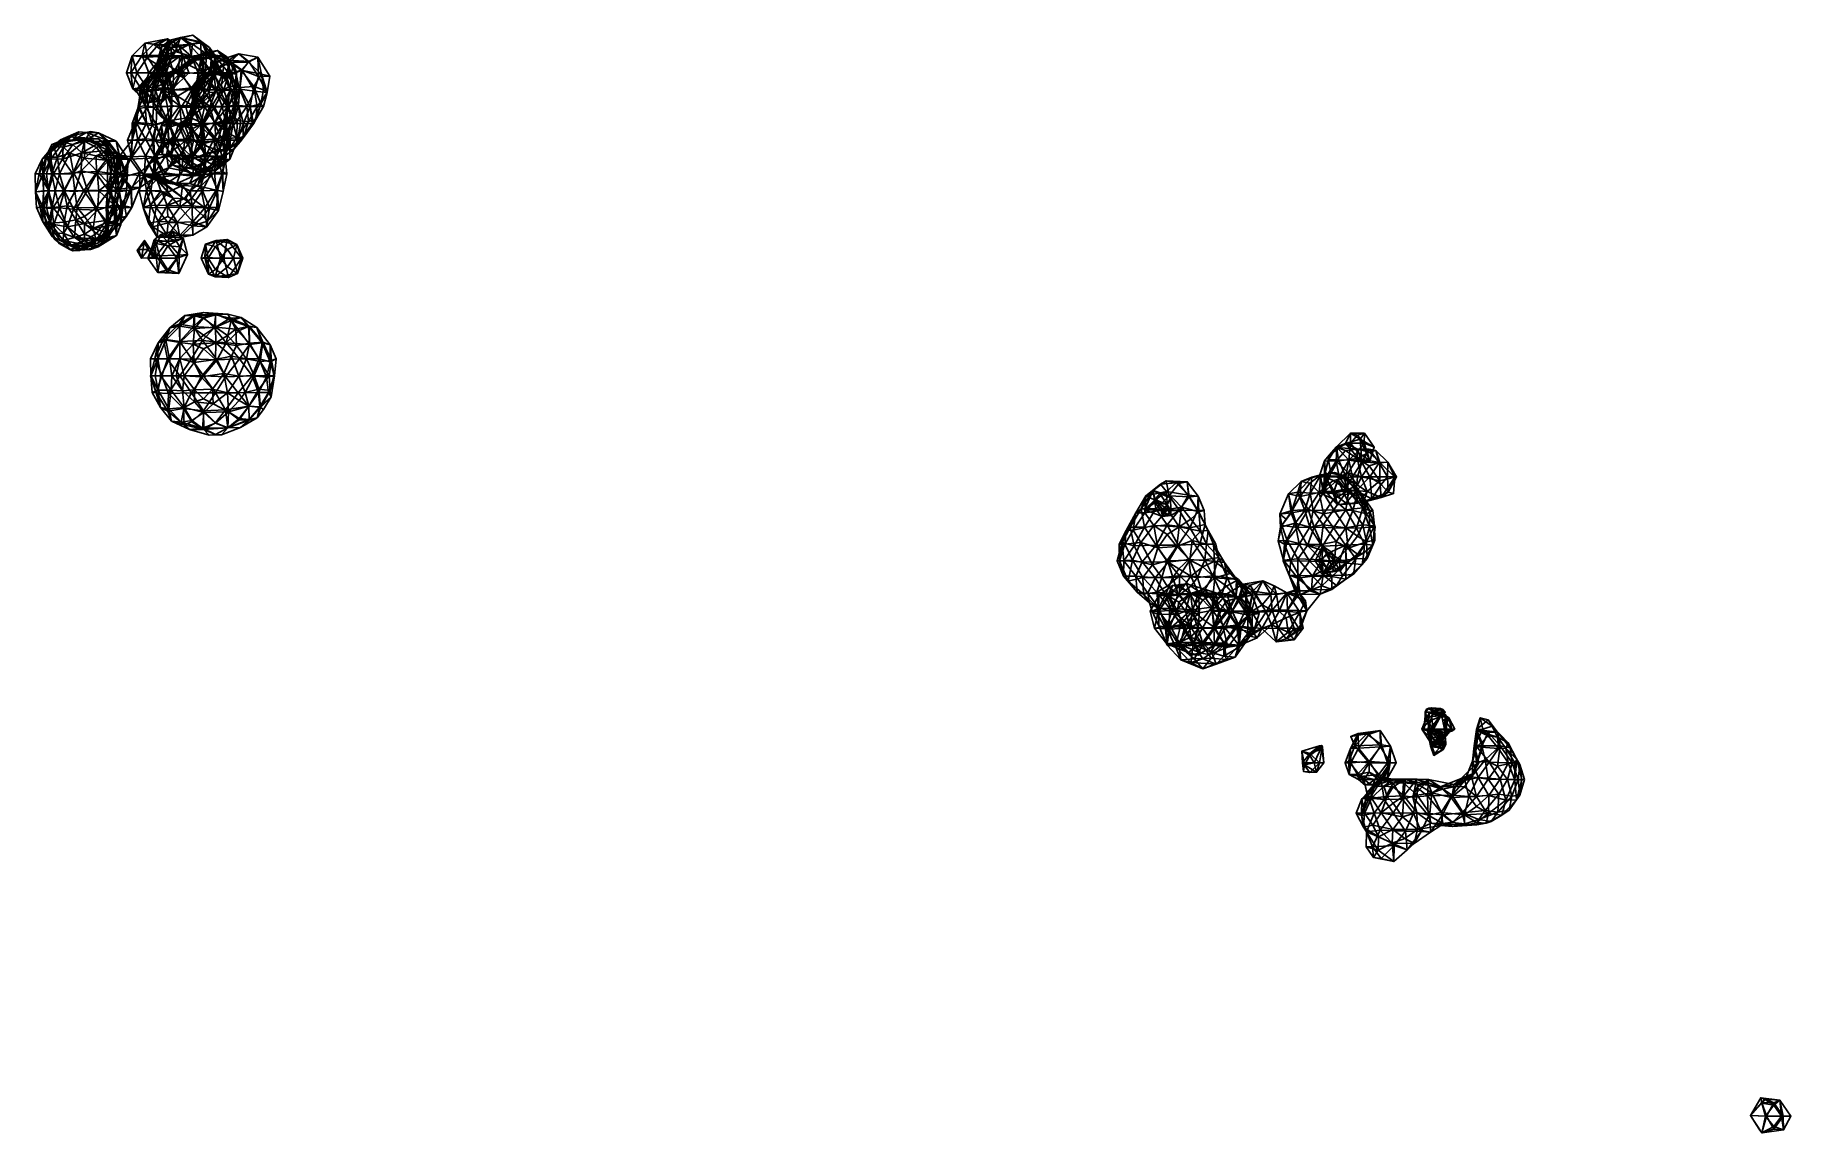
# Model space of a CAD drawing. Extents: x 290095 to 295679, y 4553756 to 4561441.
# Drawn here: x 290095 to 291954, y 4560279 to 4561441 of the extents above; entities that cross this region are included whole.
import ezdxf

# ---------------------------------------------------------------- set-up
doc = ezdxf.new("R2010")
doc.units = 0
doc.layers.add('Au_ppm_Pref_-_0_5', color=7, linetype='CONTINUOUS')

msp = doc.modelspace()

# ---------------------------------------------------------------- linework, layer by layer
at = {"layer": 'Au_ppm_Pref_-_0_5'}
for points in [[(290225.3, 4561431.7, 1573.3), (290211, 4561432.8, 1566.9), (290235, 4561437.6, 1568)], [(290211, 4561432.8, 1566.9), (290220.1, 4561431.8, 1562.5), (290235, 4561437.6, 1568)], [(290235.9, 4561420, 1561.6), (290235, 4561437.6, 1568), (290220.1, 4561431.8, 1562.5)], [(290246.8, 4561431, 1573.6), (290225.3, 4561431.7, 1573.3), (290235, 4561437.6, 1568)], [(290237.4, 4561436.3, 1591.5), (290226.2, 4561418.5, 1592.4), (290232.7, 4561420.6, 1585.5)], [(290228.5, 4561429, 1597.7), (290226.2, 4561418.5, 1592.4), (290237.4, 4561436.3, 1591.5)], [(290235.4, 4561430.7, 1601.5), (290228.5, 4561429, 1597.7), (290248.9, 4561439.1, 1598.1)], [(290248.9, 4561439.1, 1598.1), (290228.5, 4561429, 1597.7), (290237.4, 4561436.3, 1591.5)], [(290238.5, 4561428.2, 1578.4), (290249.1, 4561438.2, 1585.4), (290232.7, 4561420.6, 1585.5)], [(290237.4, 4561436.3, 1591.5), (290232.7, 4561420.6, 1585.5), (290249.1, 4561438.2, 1585.4)], [(290251.3, 4561419.4, 1567.1), (290246.8, 4561431, 1573.6), (290235, 4561437.6, 1568)], [(290251.3, 4561419.4, 1567.1), (290235, 4561437.6, 1568), (290235.9, 4561420, 1561.6)], [(290243.3, 4561424.1, 1604.4), (290235.4, 4561430.7, 1601.5), (290248.9, 4561439.1, 1598.1)], [(290237.4, 4561436.3, 1591.5), (290261.8, 4561441.5, 1591.7), (290248.9, 4561439.1, 1598.1)], [(290237.4, 4561436.3, 1591.5), (290249.1, 4561438.2, 1585.4), (290261.8, 4561441.5, 1591.7)], [(290238.5, 4561428.2, 1578.4), (290261.4, 4561431.8, 1580.1), (290249.1, 4561438.2, 1585.4)], [(290257.9, 4561431.6, 1603.1), (290243.3, 4561424.1, 1604.4), (290248.9, 4561439.1, 1598.1)], [(290270.4, 4561434.4, 1596.2), (290248.9, 4561439.1, 1598.1), (290261.8, 4561441.5, 1591.7)], [(290257.9, 4561431.6, 1603.1), (290248.9, 4561439.1, 1598.1), (290270.4, 4561434.4, 1596.2)], [(290271.7, 4561433.5, 1585.9), (290261.8, 4561441.5, 1591.7), (290249.1, 4561438.2, 1585.4)], [(290261.4, 4561431.8, 1580.1), (290271.7, 4561433.5, 1585.9), (290249.1, 4561438.2, 1585.4)], [(290261.8, 4561441.5, 1591.7), (290279.6, 4561428.3, 1591.7), (290270.4, 4561434.4, 1596.2)], [(290279.6, 4561428.3, 1591.7), (290261.8, 4561441.5, 1591.7), (290271.7, 4561433.5, 1585.9)], [(290191.5, 4561401.4, 1568), (290197.7, 4561419.6, 1568.1), (290202.4, 4561401.4, 1571.7)], [(290197.7, 4561419.6, 1568.1), (290191.5, 4561401.4, 1568), (290196.3, 4561401.5, 1561.6)], [(290197.7, 4561419.6, 1568.1), (290196.3, 4561401.5, 1561.6), (290208.1, 4561419.8, 1560.6)], [(290215.3, 4561401.4, 1558.5), (290208.1, 4561419.8, 1560.6), (290196.3, 4561401.5, 1561.6)], [(290213.8, 4561418.3, 1573.3), (290197.7, 4561419.6, 1568.1), (290211, 4561432.8, 1566.9)], [(290211, 4561432.8, 1566.9), (290197.7, 4561419.6, 1568.1), (290208.1, 4561419.8, 1560.6)], [(290202.4, 4561401.4, 1571.7), (290197.7, 4561419.6, 1568.1), (290213.8, 4561418.3, 1573.3)], [(290224.1, 4561402.3, 1573.9), (290202.4, 4561401.4, 1571.7), (290213.8, 4561418.3, 1573.3)], [(290211, 4561432.8, 1566.9), (290208.1, 4561419.8, 1560.6), (290220.1, 4561431.8, 1562.5)], [(290208.1, 4561419.8, 1560.6), (290235.9, 4561420, 1561.6), (290220.1, 4561431.8, 1562.5)], [(290235.9, 4561420, 1561.6), (290208.1, 4561419.8, 1560.6), (290222.8, 4561411.1, 1558.8)], [(290215.3, 4561401.4, 1558.5), (290222.8, 4561411.1, 1558.8), (290208.1, 4561419.8, 1560.6)], [(290211, 4561432.8, 1566.9), (290225.3, 4561431.7, 1573.3), (290213.8, 4561418.3, 1573.3)], [(290213.8, 4561418.3, 1573.3), (290225.3, 4561431.7, 1573.3), (290231.3, 4561419.3, 1575.9)], [(290224.1, 4561402.3, 1573.9), (290213.8, 4561418.3, 1573.3), (290231.3, 4561419.3, 1575.9)], [(290223.2, 4561400.6, 1597.7), (290220.3, 4561401.4, 1591.7), (290226.2, 4561418.5, 1592.4)], [(290226.2, 4561418.5, 1592.4), (290220.3, 4561401.4, 1591.7), (290229.8, 4561401.4, 1586.6)], [(290225.4, 4561397.1, 1559.4), (290235.9, 4561420, 1561.6), (290222.8, 4561411.1, 1558.8)], [(290223.2, 4561400.6, 1597.7), (290228.2, 4561419.3, 1601.1), (290231.2, 4561403.9, 1603.6)], [(290223.2, 4561400.6, 1597.7), (290225.7, 4561419.3, 1597.7), (290228.2, 4561419.3, 1601.1)], [(290223.2, 4561400.6, 1597.7), (290226.2, 4561418.5, 1592.4), (290225.7, 4561419.3, 1597.7)], [(290224, 4561400.2, 1609.2), (290235.8, 4561418.5, 1609.3), (290227.3, 4561412.9, 1615.5)], [(290224, 4561400.2, 1609.2), (290231.2, 4561403.9, 1603.6), (290235.8, 4561418.5, 1609.3)], [(290224.1, 4561402.3, 1573.9), (290231.3, 4561419.3, 1575.9), (290233.2, 4561400.5, 1579.7)], [(290246.8, 4561431, 1573.6), (290238.5, 4561428.2, 1578.4), (290225.3, 4561431.7, 1573.3)], [(290225.3, 4561431.7, 1573.3), (290238.5, 4561428.2, 1578.4), (290231.3, 4561419.3, 1575.9)], [(290241.2, 4561401.4, 1562.4), (290235.9, 4561420, 1561.6), (290225.4, 4561397.1, 1559.4)], [(290228.2, 4561419.3, 1601.1), (290225.7, 4561419.3, 1597.7), (290228.5, 4561429, 1597.7)], [(290228.5, 4561429, 1597.7), (290225.7, 4561419.3, 1597.7), (290226.2, 4561418.5, 1592.4)], [(290226.2, 4561418.5, 1592.4), (290229.8, 4561401.4, 1586.6), (290232.7, 4561420.6, 1585.5)], [(290227.3, 4561412.9, 1615.5), (290248.1, 4561419.3, 1615.3), (290235.4, 4561409.6, 1618.2)], [(290235.8, 4561418.5, 1609.3), (290248.1, 4561419.3, 1615.3), (290227.3, 4561412.9, 1615.5)], [(290235.4, 4561430.7, 1601.5), (290243.3, 4561424.1, 1604.4), (290228.2, 4561419.3, 1601.1)], [(290228.2, 4561419.3, 1601.1), (290228.5, 4561429, 1597.7), (290235.4, 4561430.7, 1601.5)], [(290243.3, 4561424.1, 1604.4), (290231.2, 4561403.9, 1603.6), (290228.2, 4561419.3, 1601.1)], [(290229.8, 4561401.4, 1586.6), (290233.2, 4561400.5, 1579.7), (290232.7, 4561420.6, 1585.5)], [(290231.2, 4561403.9, 1603.6), (290243.3, 4561424.1, 1604.4), (290235.8, 4561418.5, 1609.3)], [(290238.5, 4561428.2, 1578.4), (290239.6, 4561419.3, 1579.9), (290231.3, 4561419.3, 1575.9)], [(290239.6, 4561419.3, 1579.9), (290233.2, 4561400.5, 1579.7), (290231.3, 4561419.3, 1575.9)], [(290239.6, 4561419.3, 1579.9), (290238.5, 4561428.2, 1578.4), (290232.7, 4561420.6, 1585.5)], [(290239.6, 4561419.3, 1579.9), (290232.7, 4561420.6, 1585.5), (290233.2, 4561400.5, 1579.7)], [(290248.1, 4561419.3, 1615.3), (290246.3, 4561403, 1621.7), (290235.4, 4561409.6, 1618.2)], [(290260.3, 4561418.7, 1609.4), (290235.8, 4561418.5, 1609.3), (290243.3, 4561424.1, 1604.4)], [(290260.3, 4561418.7, 1609.4), (290248.1, 4561419.3, 1615.3), (290235.8, 4561418.5, 1609.3)], [(290251.3, 4561419.4, 1567.1), (290235.9, 4561420, 1561.6), (290241.2, 4561401.4, 1562.4)], [(290261.4, 4561431.8, 1580.1), (290238.5, 4561428.2, 1578.4), (290246.8, 4561431, 1573.6)], [(290257.6, 4561401.4, 1568), (290251.3, 4561419.4, 1567.1), (290241.2, 4561401.4, 1562.4)], [(290257.9, 4561431.6, 1603.1), (290260.3, 4561418.7, 1609.4), (290243.3, 4561424.1, 1604.4)], [(290248.1, 4561419.3, 1615.3), (290261.8, 4561414.7, 1621.1), (290246.3, 4561403, 1621.7)], [(290261.4, 4561431.8, 1580.1), (290246.8, 4561431, 1573.6), (290259.9, 4561419.1, 1574.1)], [(290251.3, 4561419.4, 1567.1), (290259.9, 4561419.1, 1574.1), (290246.8, 4561431, 1573.6)], [(290261.8, 4561414.7, 1621.1), (290248.1, 4561419.3, 1615.3), (290271.8, 4561415.7, 1616)], [(290271.8, 4561415.7, 1616), (290248.1, 4561419.3, 1615.3), (290260.3, 4561418.7, 1609.4)], [(290251.3, 4561419.4, 1567.1), (290248.9, 4561401.9, 1573.9), (290259.9, 4561419.1, 1574.1)], [(290257.6, 4561401.4, 1568), (290248.9, 4561401.9, 1573.9), (290251.3, 4561419.4, 1567.1)], [(290259.9, 4561419.1, 1574.1), (290248.9, 4561401.9, 1573.9), (290274.6, 4561400.4, 1574.7)], [(290253.5, 4561411.4, 1627.4), (290272, 4561422.4, 1627), (290262.1, 4561416.5, 1633.1)], [(290261.8, 4561414.7, 1621.1), (290272, 4561422.4, 1627), (290253.5, 4561411.4, 1627.4)], [(290270.6, 4561417.7, 1603.3), (290257.9, 4561431.6, 1603.1), (290270.4, 4561434.4, 1596.2)], [(290257.9, 4561431.6, 1603.1), (290270.6, 4561417.7, 1603.3), (290260.3, 4561418.7, 1609.4)], [(290258, 4561409.5, 1640.7), (290273.1, 4561420.6, 1639.3), (290273.1, 4561402.4, 1644.5)], [(290262.1, 4561416.5, 1633.1), (290273.1, 4561420.6, 1639.3), (290258, 4561409.5, 1640.7)], [(290259.9, 4561419.1, 1574.1), (290276.5, 4561421.3, 1579.1), (290261.4, 4561431.8, 1580.1)], [(290259.9, 4561419.1, 1574.1), (290274.6, 4561400.4, 1574.7), (290276.5, 4561421.3, 1579.1)], [(290271.8, 4561415.7, 1616), (290260.3, 4561418.7, 1609.4), (290267.5, 4561401.4, 1609.3)], [(290267.5, 4561401.4, 1609.3), (290260.3, 4561418.7, 1609.4), (290270.6, 4561417.7, 1603.3)], [(290261.4, 4561431.8, 1580.1), (290276.5, 4561421.3, 1579.1), (290271.7, 4561433.5, 1585.9)], [(290285.8, 4561418.6, 1621.6), (290272, 4561422.4, 1627), (290261.8, 4561414.7, 1621.1)], [(290261.8, 4561414.7, 1621.1), (290271.8, 4561415.7, 1616), (290285.8, 4561418.6, 1621.6)], [(290262.1, 4561416.5, 1633.1), (290272, 4561422.4, 1627), (290288, 4561425.3, 1633.3)], [(290288, 4561425.3, 1633.3), (290273.1, 4561420.6, 1639.3), (290262.1, 4561416.5, 1633.1)], [(290272.8, 4561401.4, 1603.6), (290267.5, 4561401.4, 1609.3), (290270.6, 4561417.7, 1603.3)], [(290279.6, 4561428.3, 1591.7), (290281.3, 4561417.4, 1597), (290270.4, 4561434.4, 1596.2)], [(290270.6, 4561417.7, 1603.3), (290270.4, 4561434.4, 1596.2), (290281.3, 4561417.4, 1597)], [(290280.5, 4561401.4, 1601.1), (290270.6, 4561417.7, 1603.3), (290281.3, 4561417.4, 1597)], [(290280.5, 4561401.4, 1601.1), (290272.8, 4561401.4, 1603.6), (290270.6, 4561417.7, 1603.3)], [(290279.6, 4561428.3, 1591.7), (290271.7, 4561433.5, 1585.9), (290284.8, 4561418.3, 1585.3)], [(290276.5, 4561421.3, 1579.1), (290284.8, 4561418.3, 1585.3), (290271.7, 4561433.5, 1585.9)], [(290283.4, 4561400.5, 1616.1), (290285.8, 4561418.6, 1621.6), (290271.8, 4561415.7, 1616)], [(290288, 4561425.3, 1633.3), (290272, 4561422.4, 1627), (290297.8, 4561418.6, 1627.3)], [(290297.8, 4561418.6, 1627.3), (290272, 4561422.4, 1627), (290285.8, 4561418.6, 1621.6)], [(290295.5, 4561415.7, 1637.8), (290273.1, 4561420.6, 1639.3), (290288, 4561425.3, 1633.3)], [(290273.1, 4561402.4, 1644.5), (290273.1, 4561420.6, 1639.3), (290285.8, 4561412.2, 1642.8)], [(290285.8, 4561412.2, 1642.8), (290273.1, 4561420.6, 1639.3), (290295.5, 4561415.7, 1637.8)], [(290274.6, 4561400.4, 1574.7), (290290, 4561404, 1580), (290276.5, 4561421.3, 1579.1)], [(290276.5, 4561421.3, 1579.1), (290290, 4561404, 1580), (290284.8, 4561418.3, 1585.3)], [(290279.6, 4561428.3, 1591.7), (290285.9, 4561419.3, 1591.7), (290281.3, 4561417.4, 1597)], [(290279.6, 4561428.3, 1591.7), (290284.8, 4561418.3, 1585.3), (290285.9, 4561419.3, 1591.7)], [(290280.5, 4561401.4, 1601.1), (290281.3, 4561417.4, 1597), (290282.1, 4561397.1, 1597.7)], [(290281.3, 4561417.4, 1597), (290285.9, 4561419.3, 1591.7), (290284.6, 4561400.7, 1591.6)], [(290282.1, 4561397.1, 1597.7), (290281.3, 4561417.4, 1597), (290284.6, 4561400.7, 1591.6)], [(290283.4, 4561400.5, 1616.1), (290300.1, 4561401.1, 1620.8), (290285.8, 4561418.6, 1621.6)], [(290284.6, 4561400.7, 1591.6), (290285.9, 4561419.3, 1591.7), (290284.8, 4561418.3, 1585.3)], [(290284.6, 4561400.7, 1591.6), (290284.8, 4561418.3, 1585.3), (290293.6, 4561397.9, 1585.8)], [(290284.8, 4561418.3, 1585.3), (290290, 4561404, 1580), (290293.6, 4561397.9, 1585.8)], [(290285.8, 4561418.6, 1621.6), (290300.1, 4561401.1, 1620.8), (290297.8, 4561418.6, 1627.3)], [(290297.8, 4561418.6, 1627.3), (290305, 4561410.8, 1633.3), (290288, 4561425.3, 1633.3)], [(290288, 4561425.3, 1633.3), (290305, 4561410.8, 1633.3), (290295.5, 4561415.7, 1637.8)], [(290301.1, 4561412.9, 1567.1), (290289, 4561414.7, 1562), (290310.5, 4561421.8, 1562.2)], [(290310.5, 4561421.8, 1562.2), (290289, 4561414.7, 1562), (290299.5, 4561414.8, 1557.1)], [(290307.8, 4561400.2, 1627.9), (290305, 4561410.8, 1633.3), (290297.8, 4561418.6, 1627.3)], [(290300.1, 4561401.1, 1620.8), (290307.8, 4561400.2, 1627.9), (290297.8, 4561418.6, 1627.3)], [(290321.1, 4561413.7, 1556.8), (290310.5, 4561421.8, 1562.2), (290299.5, 4561414.8, 1557.1)], [(290320.9, 4561412.8, 1567.1), (290301.1, 4561412.9, 1567.1), (290310.5, 4561421.8, 1562.2)], [(290320.9, 4561412.8, 1567.1), (290310.5, 4561421.8, 1562.2), (290330.8, 4561418.1, 1562)], [(290310.5, 4561421.8, 1562.2), (290321.1, 4561413.7, 1556.8), (290330.8, 4561418.1, 1562)], [(290334.6, 4561400.1, 1567.6), (290320.9, 4561412.8, 1567.1), (290330.8, 4561418.1, 1562)], [(290331.4, 4561397.7, 1557.1), (290330.8, 4561418.1, 1562), (290321.1, 4561413.7, 1556.8)], [(290334.6, 4561400.1, 1567.6), (290330.8, 4561418.1, 1562), (290343.5, 4561398, 1562)], [(290331.4, 4561397.7, 1557.1), (290343.5, 4561398, 1562), (290330.8, 4561418.1, 1562)], [(290196.3, 4561401.5, 1561.6), (290191.5, 4561401.4, 1568), (290198.2, 4561384.5, 1567.6)], [(290198.2, 4561384.5, 1567.6), (290191.5, 4561401.4, 1568), (290202.4, 4561401.4, 1571.7)], [(290215.3, 4561401.4, 1558.5), (290196.3, 4561401.5, 1561.6), (290209.3, 4561381.4, 1561.4)], [(290198.2, 4561384.5, 1567.6), (290209.3, 4561381.4, 1561.4), (290196.3, 4561401.5, 1561.6)], [(290198.2, 4561384.5, 1567.6), (290202.4, 4561401.4, 1571.7), (290212.6, 4561386.7, 1571.8)], [(290224.1, 4561402.3, 1573.9), (290212.6, 4561386.7, 1571.8), (290202.4, 4561401.4, 1571.7)], [(290222.7, 4561398.3, 1621.1), (290213.6, 4561396.7, 1627.4), (290206.1, 4561385.6, 1621.4)], [(290222.7, 4561398.3, 1621.1), (290206.1, 4561385.6, 1621.4), (290216.7, 4561398, 1615.5)], [(290225.4, 4561397.1, 1559.4), (290215.3, 4561401.4, 1558.5), (290209.3, 4561381.4, 1561.4)], [(290224.1, 4561402.3, 1573.9), (290233.2, 4561384.8, 1572.5), (290212.6, 4561386.7, 1571.8)], [(290224, 4561400.2, 1609.2), (290216.7, 4561398, 1615.5), (290213.1, 4561381, 1610.6)], [(290224, 4561400.2, 1609.2), (290213.1, 4561381, 1610.6), (290219.2, 4561384.5, 1603.9)], [(290236.8, 4561398, 1626.8), (290213.6, 4561396.7, 1627.4), (290222.7, 4561398.3, 1621.1)], [(290222.8, 4561411.1, 1558.8), (290215.3, 4561401.4, 1558.5), (290225.4, 4561397.1, 1559.4)], [(290224, 4561400.2, 1609.2), (290227.3, 4561412.9, 1615.5), (290216.7, 4561398, 1615.5)], [(290222.7, 4561398.3, 1621.1), (290216.7, 4561398, 1615.5), (290227.3, 4561412.9, 1615.5)], [(290223.2, 4561400.6, 1597.7), (290219.2, 4561384.5, 1603.9), (290218.3, 4561383.6, 1597.7)], [(290223.2, 4561400.6, 1597.7), (290218.3, 4561383.6, 1597.7), (290222.1, 4561383.4, 1591.6)], [(290224, 4561400.2, 1609.2), (290219.2, 4561384.5, 1603.9), (290231.2, 4561403.9, 1603.6)], [(290223.2, 4561400.6, 1597.7), (290231.2, 4561403.9, 1603.6), (290219.2, 4561384.5, 1603.9)], [(290223.2, 4561400.6, 1597.7), (290222.1, 4561383.4, 1591.6), (290220.3, 4561401.4, 1591.7)], [(290220.3, 4561401.4, 1591.7), (290222.1, 4561383.4, 1591.6), (290229.8, 4561401.4, 1586.6)], [(290222.1, 4561383.4, 1591.6), (290231.2, 4561383.3, 1585.4), (290229.8, 4561401.4, 1586.6)], [(290222.7, 4561398.3, 1621.1), (290227.3, 4561412.9, 1615.5), (290235.4, 4561409.6, 1618.2)], [(290222.7, 4561398.3, 1621.1), (290235.4, 4561409.6, 1618.2), (290246.3, 4561403, 1621.7)], [(290236.8, 4561398, 1626.8), (290222.7, 4561398.3, 1621.1), (290246.3, 4561403, 1621.7)], [(290224.1, 4561402.3, 1573.9), (290233.2, 4561400.5, 1579.7), (290248.9, 4561401.9, 1573.9)], [(290224.1, 4561402.3, 1573.9), (290248.9, 4561401.9, 1573.9), (290233.2, 4561384.8, 1572.5)], [(290241.2, 4561401.4, 1562.4), (290225.4, 4561397.1, 1559.4), (290230.8, 4561385.2, 1562.4)], [(290228.5, 4561383.6, 1638.4), (290235.5, 4561401.4, 1639.5), (290240.8, 4561383.6, 1642.6)], [(290232.7, 4561391.3, 1632), (290235.5, 4561401.4, 1639.5), (290228.5, 4561383.6, 1638.4)], [(290231.2, 4561383.3, 1585.4), (290233.2, 4561400.5, 1579.7), (290229.8, 4561401.4, 1586.6)], [(290241, 4561385.3, 1568), (290241.2, 4561401.4, 1562.4), (290230.8, 4561385.2, 1562.4)], [(290231.2, 4561383.3, 1585.4), (290236.2, 4561383.6, 1579.9), (290233.2, 4561400.5, 1579.7)], [(290236.8, 4561398, 1626.8), (290245.9, 4561403.5, 1633.2), (290232.7, 4561391.3, 1632)], [(290235.5, 4561401.4, 1639.5), (290232.7, 4561391.3, 1632), (290245.9, 4561403.5, 1633.2)], [(290241, 4561385.3, 1568), (290233.2, 4561384.8, 1572.5), (290248.9, 4561401.9, 1573.9)], [(290248.9, 4561401.9, 1573.9), (290233.2, 4561400.5, 1579.7), (290239.7, 4561383.6, 1575.9)], [(290239.7, 4561383.6, 1575.9), (290233.2, 4561400.5, 1579.7), (290236.2, 4561383.6, 1579.9)], [(290248.9, 4561400.5, 1644.5), (290235.5, 4561401.4, 1639.5), (290258, 4561409.5, 1640.7)], [(290235.5, 4561401.4, 1639.5), (290245.9, 4561403.5, 1633.2), (290258, 4561409.5, 1640.7)], [(290248.9, 4561400.5, 1644.5), (290240.8, 4561383.6, 1642.6), (290235.5, 4561401.4, 1639.5)], [(290236.8, 4561398, 1626.8), (290253.5, 4561411.4, 1627.4), (290245.9, 4561403.5, 1633.2)], [(290236.8, 4561398, 1626.8), (290246.3, 4561403, 1621.7), (290253.5, 4561411.4, 1627.4)], [(290260.7, 4561383.7, 1575.1), (290248.9, 4561401.9, 1573.9), (290239.7, 4561383.6, 1575.9)], [(290248.9, 4561400.5, 1644.5), (290260.3, 4561385.6, 1643.7), (290240.8, 4561383.6, 1642.6)], [(290257.6, 4561401.4, 1568), (290241, 4561385.3, 1568), (290248.9, 4561401.9, 1573.9)], [(290257.6, 4561401.4, 1568), (290241.2, 4561401.4, 1562.4), (290241, 4561385.3, 1568)], [(290247, 4561401.4, 1550.7), (290245.3, 4561401.4, 1550.2), (290246.7, 4561403.3, 1550.2)], [(290246.7, 4561403.3, 1550.2), (290245.3, 4561401.4, 1550.2), (290246.9, 4561401.4, 1549.7)], [(290247, 4561401.4, 1550.7), (290246.4, 4561399.1, 1550.2), (290245.3, 4561401.4, 1550.2)], [(290245.3, 4561401.4, 1550.2), (290246.4, 4561399.1, 1550.2), (290246.9, 4561401.4, 1549.7)], [(290262.1, 4561416.5, 1633.1), (290258, 4561409.5, 1640.7), (290245.9, 4561403.5, 1633.2)], [(290262.1, 4561416.5, 1633.1), (290245.9, 4561403.5, 1633.2), (290253.5, 4561411.4, 1627.4)], [(290253.5, 4561411.4, 1627.4), (290246.3, 4561403, 1621.7), (290261.8, 4561414.7, 1621.1)], [(290247, 4561401.4, 1550.7), (290248, 4561399.3, 1550.9), (290246.4, 4561399.1, 1550.2)], [(290246.4, 4561399.1, 1550.2), (290248, 4561399.9, 1549.6), (290246.9, 4561401.4, 1549.7)], [(290251.4, 4561396.7, 1550.2), (290248, 4561399.9, 1549.6), (290246.4, 4561399.1, 1550.2)], [(290248, 4561399.3, 1550.9), (290251.4, 4561396.7, 1550.2), (290246.4, 4561399.1, 1550.2)], [(290248, 4561403.3, 1550.8), (290246.7, 4561403.3, 1550.2), (290249.6, 4561403.7, 1550.2)], [(290249.6, 4561403.7, 1550.2), (290246.7, 4561403.3, 1550.2), (290248, 4561402.9, 1549.7)], [(290248, 4561403.3, 1550.8), (290247, 4561401.4, 1550.7), (290246.7, 4561403.3, 1550.2)], [(290246.7, 4561403.3, 1550.2), (290246.9, 4561401.4, 1549.7), (290248, 4561402.9, 1549.7)], [(290249.2, 4561401.4, 1549.6), (290248, 4561402.9, 1549.7), (290246.9, 4561401.4, 1549.7)], [(290249.2, 4561401.4, 1549.6), (290246.9, 4561401.4, 1549.7), (290248, 4561399.9, 1549.6)], [(290248, 4561403.3, 1550.8), (290250, 4561401.4, 1551.1), (290247, 4561401.4, 1550.7)], [(290247, 4561401.4, 1550.7), (290250, 4561401.4, 1551.1), (290248, 4561399.3, 1550.9)], [(290249.2, 4561401.4, 1549.6), (290249.6, 4561403.7, 1550.2), (290248, 4561402.9, 1549.7)], [(290248, 4561403.3, 1550.8), (290249.6, 4561403.7, 1550.2), (290250, 4561401.4, 1551.1)], [(290249.2, 4561401.4, 1549.6), (290248, 4561399.9, 1549.6), (290251.4, 4561396.7, 1550.2)], [(290250, 4561401.4, 1551.1), (290251.4, 4561396.7, 1550.2), (290248, 4561399.3, 1550.9)], [(290248.9, 4561400.5, 1644.5), (290258, 4561409.5, 1640.7), (290273.1, 4561402.4, 1644.5)], [(290248.9, 4561400.5, 1644.5), (290273.1, 4561402.4, 1644.5), (290260.3, 4561385.6, 1643.7)], [(290274.6, 4561400.4, 1574.7), (290248.9, 4561401.9, 1573.9), (290260.7, 4561383.7, 1575.1)], [(290249.2, 4561401.4, 1549.6), (290254.1, 4561401.4, 1550.2), (290249.6, 4561403.7, 1550.2)], [(290249.2, 4561401.4, 1549.6), (290251.4, 4561396.7, 1550.2), (290254.1, 4561401.4, 1550.2)], [(290250, 4561401.4, 1551.1), (290249.6, 4561403.7, 1550.2), (290254.1, 4561401.4, 1550.2)], [(290250, 4561401.4, 1551.1), (290254.1, 4561401.4, 1550.2), (290251.4, 4561396.7, 1550.2)], [(290260.3, 4561385.6, 1643.7), (290273.1, 4561402.4, 1644.5), (290286.5, 4561383.2, 1644)], [(290260.7, 4561383.7, 1575.1), (290273.3, 4561383.6, 1573.9), (290274.6, 4561400.4, 1574.7)], [(290267.7, 4561386.9, 1568), (290263, 4561383.3, 1562.1), (290274.7, 4561398.3, 1562.1)], [(290263, 4561383.3, 1562.1), (290265.6, 4561387.7, 1556.1), (290274.7, 4561398.3, 1562.1)], [(290272.7, 4561383.8, 1615.5), (290267.5, 4561401.4, 1609.3), (290264.4, 4561382.4, 1609.6)], [(290269.5, 4561386.7, 1602.9), (290264.4, 4561382.4, 1609.6), (290267.5, 4561401.4, 1609.3)], [(290274.7, 4561398.3, 1562.1), (290265.6, 4561387.7, 1556.1), (290283.6, 4561403.7, 1556)], [(290265.6, 4561387.7, 1556.1), (290273.2, 4561394, 1552.6), (290283.6, 4561403.7, 1556)], [(290267.7, 4561386.9, 1568), (290274.6, 4561400.4, 1574.7), (290266.4, 4561383.6, 1571.2)], [(290273.3, 4561383.6, 1573.9), (290266.4, 4561383.6, 1571.2), (290274.6, 4561400.4, 1574.7)], [(290283.4, 4561400.5, 1616.1), (290271.8, 4561415.7, 1616), (290267.5, 4561401.4, 1609.3)], [(290283.4, 4561400.5, 1616.1), (290267.5, 4561401.4, 1609.3), (290272.7, 4561383.8, 1615.5)], [(290272.8, 4561401.4, 1603.6), (290269.5, 4561386.7, 1602.9), (290267.5, 4561401.4, 1609.3)], [(290267.7, 4561386.9, 1568), (290284.8, 4561403.6, 1568.2), (290274.6, 4561400.4, 1574.7)], [(290267.7, 4561386.9, 1568), (290274.7, 4561398.3, 1562.1), (290284.8, 4561403.6, 1568.2)], [(290272.8, 4561401.4, 1603.6), (290280.5, 4561401.4, 1601.1), (290269.5, 4561386.7, 1602.9)], [(290280.5, 4561401.4, 1601.1), (290282.1, 4561397.1, 1597.7), (290269.5, 4561386.7, 1602.9)], [(290283.4, 4561400.5, 1616.1), (290272.7, 4561383.8, 1615.5), (290294.6, 4561383.6, 1617.3)], [(290273.1, 4561402.4, 1644.5), (290285.8, 4561412.2, 1642.8), (290293.7, 4561401.4, 1643)], [(290273.1, 4561402.4, 1644.5), (290293.7, 4561401.4, 1643), (290286.5, 4561383.2, 1644)], [(290283.6, 4561403.7, 1556), (290273.2, 4561394, 1552.6), (290286.3, 4561383.1, 1550.4)], [(290274.6, 4561400.4, 1574.7), (290296.9, 4561399.2, 1573.9), (290290, 4561404, 1580)], [(290296.9, 4561399.2, 1573.9), (290274.6, 4561400.4, 1574.7), (290284.8, 4561403.6, 1568.2)], [(290289, 4561414.7, 1562), (290284.8, 4561403.6, 1568.2), (290274.7, 4561398.3, 1562.1)], [(290274.7, 4561398.3, 1562.1), (290283.6, 4561403.7, 1556), (290289, 4561414.7, 1562)], [(290278.8, 4561380.8, 1593.6), (290282.1, 4561397.1, 1597.7), (290284.6, 4561400.7, 1591.6)], [(290284.6, 4561400.7, 1591.6), (290291.2, 4561381.4, 1587.2), (290278.8, 4561380.8, 1593.6)], [(290283.4, 4561400.5, 1616.1), (290294.6, 4561383.6, 1617.3), (290300.1, 4561401.1, 1620.8)], [(290289, 4561414.7, 1562), (290283.6, 4561403.7, 1556), (290299.5, 4561414.8, 1557.1)], [(290299.5, 4561414.8, 1557.1), (290283.6, 4561403.7, 1556), (290301.4, 4561399.3, 1552.3)], [(290301.4, 4561399.3, 1552.3), (290283.6, 4561403.7, 1556), (290286.3, 4561383.1, 1550.4)], [(290284.6, 4561400.7, 1591.6), (290293.6, 4561397.9, 1585.8), (290291.2, 4561381.4, 1587.2)], [(290301.1, 4561412.9, 1567.1), (290284.8, 4561403.6, 1568.2), (290289, 4561414.7, 1562)], [(290296.9, 4561399.2, 1573.9), (290284.8, 4561403.6, 1568.2), (290301.1, 4561412.9, 1567.1)], [(290295.5, 4561415.7, 1637.8), (290293.7, 4561401.4, 1643), (290285.8, 4561412.2, 1642.8)], [(290286.3, 4561383.1, 1550.4), (290311.6, 4561384.3, 1551.7), (290301.4, 4561399.3, 1552.3)], [(290286.5, 4561383.2, 1644), (290293.7, 4561401.4, 1643), (290301.2, 4561383.3, 1640.3)], [(290296.9, 4561399.2, 1573.9), (290300.9, 4561387.3, 1580), (290290, 4561404, 1580)], [(290290, 4561404, 1580), (290300.9, 4561387.3, 1580), (290293.6, 4561397.9, 1585.8)], [(290295.5, 4561415.7, 1637.8), (290302.9, 4561401.4, 1637.9), (290293.7, 4561401.4, 1643)], [(290293.7, 4561401.4, 1643), (290302.9, 4561401.4, 1637.9), (290301.2, 4561383.3, 1640.3)], [(290294.6, 4561383.6, 1617.3), (290305.9, 4561383.6, 1622.3), (290300.1, 4561401.1, 1620.8)], [(290305, 4561410.8, 1633.3), (290302.9, 4561401.4, 1637.9), (290295.5, 4561415.7, 1637.8)], [(290296.9, 4561399.2, 1573.9), (290301.1, 4561412.9, 1567.1), (290313, 4561404.3, 1569.9)], [(290296.9, 4561399.2, 1573.9), (290313, 4561404.3, 1569.9), (290311.6, 4561386.1, 1574.4)], [(290296.9, 4561399.2, 1573.9), (290311.6, 4561386.1, 1574.4), (290300.9, 4561387.3, 1580)], [(290321.1, 4561413.7, 1556.8), (290299.5, 4561414.8, 1557.1), (290313.9, 4561404.5, 1553.7)], [(290299.5, 4561414.8, 1557.1), (290301.4, 4561399.3, 1552.3), (290313.9, 4561404.5, 1553.7)], [(290307.8, 4561400.2, 1627.9), (290300.1, 4561401.1, 1620.8), (290305.9, 4561383.6, 1622.3)], [(290301.1, 4561412.9, 1567.1), (290320.9, 4561412.8, 1567.1), (290313, 4561404.3, 1569.9)], [(290307.9, 4561383.5, 1633.6), (290301.2, 4561383.3, 1640.3), (290302.9, 4561401.4, 1637.9)], [(290313.9, 4561404.5, 1553.7), (290301.4, 4561399.3, 1552.3), (290311.6, 4561384.3, 1551.7)], [(290305, 4561410.8, 1633.3), (290308.1, 4561401.4, 1633.3), (290302.9, 4561401.4, 1637.9)], [(290307.9, 4561383.5, 1633.6), (290302.9, 4561401.4, 1637.9), (290308.1, 4561401.4, 1633.3)], [(290307.8, 4561400.2, 1627.9), (290308.1, 4561401.4, 1633.3), (290305, 4561410.8, 1633.3)], [(290307.8, 4561400.2, 1627.9), (290305.9, 4561383.6, 1622.3), (290311.1, 4561383.6, 1627.4)], [(290307.8, 4561400.2, 1627.9), (290307.9, 4561383.5, 1633.6), (290308.1, 4561401.4, 1633.3)], [(290307.8, 4561400.2, 1627.9), (290311.1, 4561383.6, 1627.4), (290307.9, 4561383.5, 1633.6)], [(290327.3, 4561382.1, 1554.7), (290313.9, 4561404.5, 1553.7), (290311.6, 4561384.3, 1551.7)], [(290313, 4561404.3, 1569.9), (290326.4, 4561387, 1570.4), (290311.6, 4561386.1, 1574.4)], [(290334.6, 4561400.1, 1567.6), (290313, 4561404.3, 1569.9), (290320.9, 4561412.8, 1567.1)], [(290334.6, 4561400.1, 1567.6), (290326.4, 4561387, 1570.4), (290313, 4561404.3, 1569.9)], [(290331.4, 4561397.7, 1557.1), (290321.1, 4561413.7, 1556.8), (290313.9, 4561404.5, 1553.7)], [(290331.4, 4561397.7, 1557.1), (290313.9, 4561404.5, 1553.7), (290327.3, 4561382.1, 1554.7)], [(290334.6, 4561400.1, 1567.6), (290336.5, 4561383.6, 1568), (290326.4, 4561387, 1570.4)], [(290334.6, 4561400.1, 1567.6), (290340.4, 4561380.7, 1561.5), (290336.5, 4561383.6, 1568)], [(290334.6, 4561400.1, 1567.6), (290343.5, 4561398, 1562), (290340.4, 4561380.7, 1561.5)], [(290213.4, 4561370.3, 1568), (290198.2, 4561384.5, 1567.6), (290212.6, 4561386.7, 1571.8)], [(290198.2, 4561384.5, 1567.6), (290213.4, 4561370.3, 1568), (290209.3, 4561381.4, 1561.4)], [(290201.4, 4561383.6, 1627.4), (290213.6, 4561396.7, 1627.4), (290212.8, 4561381.6, 1633.2)], [(290213.6, 4561396.7, 1627.4), (290201.4, 4561383.6, 1627.4), (290206.1, 4561385.6, 1621.4)], [(290206.1, 4561385.6, 1621.4), (290201.4, 4561383.6, 1627.4), (290211.3, 4561366.5, 1627.5)], [(290211.3, 4561366.5, 1627.5), (290201.4, 4561383.6, 1627.4), (290212.8, 4561381.6, 1633.2)], [(290213.1, 4561381, 1610.6), (290206, 4561379.2, 1615.5), (290203.5, 4561363.8, 1610.5)], [(290213.1, 4561381, 1610.6), (290203.5, 4561363.8, 1610.5), (290213.9, 4561365.3, 1604)], [(290211.3, 4561366.5, 1627.5), (290205, 4561365.8, 1621.4), (290206.1, 4561385.6, 1621.4)], [(290206.1, 4561385.6, 1621.4), (290205, 4561365.8, 1621.4), (290205.1, 4561363.4, 1617.2)], [(290206, 4561379.2, 1615.5), (290206.1, 4561385.6, 1621.4), (290205.1, 4561363.4, 1617.2)], [(290216.7, 4561398, 1615.5), (290206.1, 4561385.6, 1621.4), (290206, 4561379.2, 1615.5)], [(290216.7, 4561398, 1615.5), (290206, 4561379.2, 1615.5), (290213.1, 4561381, 1610.6)], [(290230.8, 4561385.2, 1562.4), (290225.4, 4561397.1, 1559.4), (290209.3, 4561381.4, 1561.4)], [(290209.3, 4561381.4, 1561.4), (290222.8, 4561370.7, 1563.7), (290230.8, 4561385.2, 1562.4)], [(290213.4, 4561370.3, 1568), (290222.8, 4561370.7, 1563.7), (290209.3, 4561381.4, 1561.4)], [(290211.3, 4561366.5, 1627.5), (290212.8, 4561381.6, 1633.2), (290223.7, 4561365.1, 1633.5)], [(290213.4, 4561370.3, 1568), (290212.6, 4561386.7, 1571.8), (290222.8, 4561374.1, 1571.2)], [(290222.8, 4561374.1, 1571.2), (290212.6, 4561386.7, 1571.8), (290233.2, 4561384.8, 1572.5)], [(290222.8, 4561396.5, 1631.7), (290212.8, 4561381.6, 1633.2), (290213.6, 4561396.7, 1627.4)], [(290222.8, 4561396.5, 1631.7), (290232.7, 4561391.3, 1632), (290212.8, 4561381.6, 1633.2)], [(290228.5, 4561383.6, 1638.4), (290212.8, 4561381.6, 1633.2), (290232.7, 4561391.3, 1632)], [(290228.5, 4561383.6, 1638.4), (290223.7, 4561365.1, 1633.5), (290212.8, 4561381.6, 1633.2)], [(290219.2, 4561384.5, 1603.9), (290213.1, 4561381, 1610.6), (290213.9, 4561365.3, 1604)], [(290236.8, 4561398, 1626.8), (290222.8, 4561396.5, 1631.7), (290213.6, 4561396.7, 1627.4)], [(290219.2, 4561384.5, 1603.9), (290213.9, 4561365.3, 1604), (290220.3, 4561364.8, 1597.7)], [(290219.2, 4561384.5, 1603.9), (290220.3, 4561364.8, 1597.7), (290218.3, 4561383.6, 1597.7)], [(290220.3, 4561364.8, 1597.7), (290222.1, 4561383.4, 1591.6), (290218.3, 4561383.6, 1597.7)], [(290220.3, 4561364.8, 1597.7), (290227.6, 4561365.8, 1590.4), (290222.1, 4561383.4, 1591.6)], [(290227.6, 4561365.8, 1590.4), (290231.2, 4561383.3, 1585.4), (290222.1, 4561383.4, 1591.6)], [(290236.8, 4561398, 1626.8), (290232.7, 4561391.3, 1632), (290222.8, 4561396.5, 1631.7)], [(290230.8, 4561372.4, 1568), (290230.8, 4561385.2, 1562.4), (290222.8, 4561370.7, 1563.7)], [(290230.8, 4561372.4, 1568), (290222.8, 4561374.1, 1571.2), (290233.2, 4561384.8, 1572.5)], [(290228.5, 4561383.6, 1638.4), (290235.4, 4561376.2, 1635.8), (290223.7, 4561365.1, 1633.5)], [(290235.1, 4561365.8, 1585.8), (290231.2, 4561383.3, 1585.4), (290227.6, 4561365.8, 1590.4)], [(290245.5, 4561376.9, 1640.3), (290228.5, 4561383.6, 1638.4), (290240.8, 4561383.6, 1642.6)], [(290228.5, 4561383.6, 1638.4), (290245.5, 4561376.9, 1640.3), (290235.4, 4561376.2, 1635.8)], [(290241, 4561385.3, 1568), (290230.8, 4561372.4, 1568), (290233.2, 4561384.8, 1572.5)], [(290241, 4561385.3, 1568), (290230.8, 4561385.2, 1562.4), (290230.8, 4561372.4, 1568)], [(290236.2, 4561383.6, 1579.9), (290231.2, 4561383.3, 1585.4), (290239.4, 4561367, 1580.8)], [(290231.2, 4561383.3, 1585.4), (290235.1, 4561365.8, 1585.8), (290239.4, 4561367, 1580.8)], [(290239.7, 4561383.6, 1575.9), (290236.2, 4561383.6, 1579.9), (290239.4, 4561367, 1580.8)], [(290239.7, 4561383.6, 1575.9), (290239.4, 4561367, 1580.8), (290249.4, 4561365, 1576.2)], [(290239.7, 4561383.6, 1575.9), (290249.4, 4561365, 1576.2), (290260.7, 4561383.7, 1575.1)], [(290245.5, 4561376.9, 1640.3), (290240.8, 4561383.6, 1642.6), (290260.3, 4561385.6, 1643.7)], [(290261.8, 4561366.7, 1639.1), (290245.5, 4561376.9, 1640.3), (290260.3, 4561385.6, 1643.7)], [(290260.7, 4561383.7, 1575.1), (290249.4, 4561365, 1576.2), (290273.5, 4561365.9, 1573.9)], [(290263, 4561383.3, 1562.1), (290261.2, 4561364.7, 1567.8), (290254.3, 4561365.8, 1562)], [(290263, 4561383.3, 1562.1), (290254.3, 4561365.8, 1562), (290262.1, 4561364.3, 1556.6)], [(290259.6, 4561366, 1615.8), (290284.7, 4561365.3, 1617.3), (290272.7, 4561383.8, 1615.5)], [(290264.4, 4561382.4, 1609.6), (290259.6, 4561366, 1615.8), (290272.7, 4561383.8, 1615.5)], [(290259.6, 4561366, 1615.8), (290264.4, 4561382.4, 1609.6), (290264.6, 4561365.8, 1609.6)], [(290260.3, 4561385.6, 1643.7), (290273.2, 4561371.1, 1643.4), (290261.8, 4561366.7, 1639.1)], [(290260.3, 4561385.6, 1643.7), (290286.5, 4561383.2, 1644), (290273.2, 4561371.1, 1643.4)], [(290273.3, 4561383.6, 1573.9), (290260.7, 4561383.7, 1575.1), (290273.5, 4561365.9, 1573.9)], [(290267.7, 4561386.9, 1568), (290266.4, 4561383.6, 1571.2), (290261.2, 4561364.7, 1567.8)], [(290267.7, 4561386.9, 1568), (290261.2, 4561364.7, 1567.8), (290263, 4561383.3, 1562.1)], [(290266.4, 4561383.6, 1571.2), (290273.5, 4561365.9, 1573.9), (290261.2, 4561364.7, 1567.8)], [(290265.2, 4561368.7, 1597.7), (290261.4, 4561365.1, 1603.6), (290269.5, 4561386.7, 1602.9)], [(290264.4, 4561382.4, 1609.6), (290269.5, 4561386.7, 1602.9), (290261.4, 4561365.1, 1603.6)], [(290264.4, 4561382.4, 1609.6), (290261.4, 4561365.1, 1603.6), (290264.6, 4561365.8, 1609.6)], [(290263, 4561383.3, 1562.1), (290262.1, 4561364.3, 1556.6), (290265.6, 4561387.7, 1556.1)], [(290265.6, 4561387.7, 1556.1), (290262.1, 4561364.3, 1556.6), (290265.4, 4561383.6, 1552.4)], [(290262.1, 4561364.3, 1556.6), (290274, 4561365.4, 1552), (290265.4, 4561383.6, 1552.4)], [(290265.2, 4561368.7, 1597.7), (290269.5, 4561386.7, 1602.9), (290277.1, 4561383.6, 1597.7)], [(290265.2, 4561368.7, 1597.7), (290277.1, 4561383.6, 1597.7), (290278.8, 4561380.8, 1593.6)], [(290265.2, 4561368.7, 1597.7), (290278.8, 4561380.8, 1593.6), (290267.2, 4561365.8, 1592.7)], [(290265.6, 4561387.7, 1556.1), (290265.4, 4561383.6, 1552.4), (290273.2, 4561394, 1552.6)], [(290273.2, 4561394, 1552.6), (290265.4, 4561383.6, 1552.4), (290286.3, 4561383.1, 1550.4)], [(290286.3, 4561383.1, 1550.4), (290265.4, 4561383.6, 1552.4), (290274, 4561365.4, 1552)], [(290266.4, 4561383.6, 1571.2), (290273.3, 4561383.6, 1573.9), (290273.5, 4561365.9, 1573.9)], [(290278.8, 4561380.8, 1593.6), (290281.9, 4561366.2, 1590), (290267.2, 4561365.8, 1592.7)], [(290269.5, 4561386.7, 1602.9), (290282.1, 4561397.1, 1597.7), (290277.1, 4561383.6, 1597.7)], [(290272.7, 4561383.8, 1615.5), (290284.7, 4561365.3, 1617.3), (290294.6, 4561383.6, 1617.3)], [(290279.7, 4561365.8, 1642.1), (290273.2, 4561371.1, 1643.4), (290286.5, 4561383.2, 1644)], [(290286.3, 4561383.1, 1550.4), (290274, 4561365.4, 1552), (290298.5, 4561365.6, 1549.8)], [(290282.1, 4561397.1, 1597.7), (290278.8, 4561380.8, 1593.6), (290277.1, 4561383.6, 1597.7)], [(290281.9, 4561366.2, 1590), (290278.8, 4561380.8, 1593.6), (290291.2, 4561381.4, 1587.2)], [(290279.7, 4561365.8, 1642.1), (290286.5, 4561383.2, 1644), (290292.9, 4561365.8, 1642.6)], [(290291.2, 4561381.4, 1587.2), (290299.4, 4561365.8, 1585.6), (290281.9, 4561366.2, 1590)], [(290284.7, 4561365.3, 1617.3), (290299.9, 4561366.1, 1620.9), (290294.6, 4561383.6, 1617.3)], [(290286.3, 4561383.1, 1550.4), (290298.5, 4561365.6, 1549.8), (290311.6, 4561384.3, 1551.7)], [(290286.5, 4561383.2, 1644), (290301.2, 4561383.3, 1640.3), (290292.9, 4561365.8, 1642.6)], [(290291.2, 4561381.4, 1587.2), (290293.6, 4561397.9, 1585.8), (290300.9, 4561387.3, 1580)], [(290291.2, 4561381.4, 1587.2), (290300.9, 4561387.3, 1580), (290299.4, 4561365.8, 1585.6)], [(290297.6, 4561365.8, 1639.3), (290292.9, 4561365.8, 1642.6), (290301.2, 4561383.3, 1640.3)], [(290294.6, 4561383.6, 1617.3), (290299.9, 4561366.1, 1620.9), (290305.9, 4561383.6, 1622.3)], [(290297.6, 4561365.8, 1639.3), (290301.2, 4561383.3, 1640.3), (290305.3, 4561365.8, 1636.6)], [(290311.6, 4561384.3, 1551.7), (290298.5, 4561365.6, 1549.8), (290319, 4561365.8, 1552.4)], [(290310.1, 4561366.9, 1579.4), (290299.4, 4561365.8, 1585.6), (290300.9, 4561387.3, 1580)], [(290305.9, 4561383.6, 1622.3), (290299.9, 4561366.1, 1620.9), (290306.7, 4561367.5, 1628.2)], [(290310.1, 4561366.9, 1579.4), (290300.9, 4561387.3, 1580), (290311.6, 4561386.1, 1574.4)], [(290307.9, 4561383.5, 1633.6), (290305.3, 4561365.8, 1636.6), (290301.2, 4561383.3, 1640.3)], [(290307.9, 4561383.5, 1633.6), (290307.6, 4561365.8, 1633.3), (290305.3, 4561365.8, 1636.6)], [(290306.7, 4561367.5, 1628.2), (290311.1, 4561383.6, 1627.4), (290305.9, 4561383.6, 1622.3)], [(290306.7, 4561367.5, 1628.2), (290307.9, 4561383.5, 1633.6), (290311.1, 4561383.6, 1627.4)], [(290307.6, 4561365.8, 1633.3), (290307.9, 4561383.5, 1633.6), (290306.7, 4561367.5, 1628.2)], [(290310.1, 4561366.9, 1579.4), (290311.6, 4561386.1, 1574.4), (290322.6, 4561365.9, 1573.6)], [(290311.6, 4561386.1, 1574.4), (290326.4, 4561387, 1570.4), (290322.6, 4561365.9, 1573.6)], [(290319, 4561365.8, 1552.4), (290327.3, 4561382.1, 1554.7), (290311.6, 4561384.3, 1551.7)], [(290330.1, 4561365.8, 1557.1), (290327.3, 4561382.1, 1554.7), (290319, 4561365.8, 1552.4)], [(290334, 4561368.6, 1567.1), (290322.6, 4561365.9, 1573.6), (290326.4, 4561387, 1570.4)], [(290336.5, 4561383.6, 1568), (290334, 4561368.6, 1567.1), (290326.4, 4561387, 1570.4)], [(290331.4, 4561397.7, 1557.1), (290327.3, 4561382.1, 1554.7), (290340.4, 4561380.7, 1561.5)], [(290340.4, 4561380.7, 1561.5), (290327.3, 4561382.1, 1554.7), (290330.1, 4561365.8, 1557.1)], [(290336.8, 4561365.8, 1562), (290340.4, 4561380.7, 1561.5), (290330.1, 4561365.8, 1557.1)], [(290331.4, 4561397.7, 1557.1), (290340.4, 4561380.7, 1561.5), (290343.5, 4561398, 1562)], [(290334, 4561368.6, 1567.1), (290336.5, 4561383.6, 1568), (290340.4, 4561380.7, 1561.5)], [(290334, 4561368.6, 1567.1), (290340.4, 4561380.7, 1561.5), (290336.8, 4561365.8, 1562)], [(290203.5, 4561363.8, 1610.5), (290200.3, 4561348.9, 1615.2), (290197.6, 4561348, 1609.6)], [(290203.5, 4561363.8, 1610.5), (290197.6, 4561348, 1609.6), (290202.4, 4561348, 1605.9)], [(290205.1, 4561363.4, 1617.2), (290200.3, 4561348.9, 1615.2), (290203.5, 4561363.8, 1610.5)], [(290200.3, 4561348.9, 1615.2), (290205.1, 4561363.4, 1617.2), (290212.8, 4561348.1, 1620.7)], [(290213.9, 4561365.3, 1604), (290203.5, 4561363.8, 1610.5), (290202.4, 4561348, 1605.9)], [(290213.9, 4561365.3, 1604), (290202.4, 4561348, 1605.9), (290218.6, 4561345.9, 1602.2)], [(290206, 4561379.2, 1615.5), (290205.1, 4561363.4, 1617.2), (290203.5, 4561363.8, 1610.5)], [(290211.3, 4561366.5, 1627.5), (290212.8, 4561348.1, 1620.7), (290205, 4561365.8, 1621.4)], [(290205, 4561365.8, 1621.4), (290212.8, 4561348.1, 1620.7), (290205.1, 4561363.4, 1617.2)], [(290211.3, 4561366.5, 1627.5), (290223.7, 4561365.1, 1633.5), (290223.1, 4561346.8, 1626.8)], [(290211.3, 4561366.5, 1627.5), (290223.1, 4561346.8, 1626.8), (290212.8, 4561348.1, 1620.7)], [(290230.8, 4561372.4, 1568), (290213.4, 4561370.3, 1568), (290222.8, 4561374.1, 1571.2)], [(290213.4, 4561370.3, 1568), (290230.8, 4561372.4, 1568), (290222.8, 4561370.7, 1563.7)], [(290213.9, 4561365.3, 1604), (290218.6, 4561345.9, 1602.2), (290220.3, 4561364.8, 1597.7)], [(290235, 4561350.6, 1598.3), (290220.3, 4561364.8, 1597.7), (290218.6, 4561345.9, 1602.2)], [(290227.6, 4561365.8, 1590.4), (290220.3, 4561364.8, 1597.7), (290228.1, 4561355.4, 1591.7)], [(290228.1, 4561355.4, 1591.7), (290220.3, 4561364.8, 1597.7), (290235, 4561350.6, 1598.3)], [(290235, 4561348.8, 1633.3), (290223.1, 4561346.8, 1626.8), (290223.7, 4561365.1, 1633.5)], [(290235.4, 4561376.2, 1635.8), (290248.1, 4561366.6, 1633.4), (290223.7, 4561365.1, 1633.5)], [(290223.7, 4561365.1, 1633.5), (290248.1, 4561366.6, 1633.4), (290235, 4561348.8, 1633.3)], [(290236.6, 4561347.9, 1585.7), (290235.1, 4561365.8, 1585.8), (290227.6, 4561365.8, 1590.4)], [(290228.1, 4561355.4, 1591.7), (290236.6, 4561347.9, 1585.7), (290227.6, 4561365.8, 1590.4)], [(290236.6, 4561347.9, 1585.7), (290228.7, 4561345.6, 1579.9), (290239.4, 4561367, 1580.8)], [(290239.4, 4561367, 1580.8), (290228.7, 4561345.6, 1579.9), (290238.3, 4561344.5, 1576.4)], [(290248.1, 4561366.6, 1633.4), (290249.8, 4561344.6, 1637.3), (290235, 4561348.8, 1633.3)], [(290235.1, 4561365.8, 1585.8), (290236.6, 4561347.9, 1585.7), (290239.4, 4561367, 1580.8)], [(290235.4, 4561376.2, 1635.8), (290245.5, 4561376.9, 1640.3), (290248.1, 4561366.6, 1633.4)], [(290249.4, 4561365, 1576.2), (290239.4, 4561367, 1580.8), (290238.3, 4561344.5, 1576.4)], [(290249.4, 4561365, 1576.2), (290238.3, 4561344.5, 1576.4), (290254.9, 4561350, 1573.3)], [(290245.5, 4561376.9, 1640.3), (290261.8, 4561366.7, 1639.1), (290248.1, 4561366.6, 1633.4)], [(290248.1, 4561366.6, 1633.4), (290261.8, 4561366.7, 1639.1), (290249.8, 4561344.6, 1637.3)], [(290273.5, 4561365.9, 1573.9), (290249.4, 4561365, 1576.2), (290254.9, 4561350, 1573.3)], [(290261.8, 4561366.7, 1639.1), (290271.7, 4561348.4, 1640), (290249.8, 4561344.6, 1637.3)], [(290259.2, 4561347.4, 1609.9), (290261.4, 4561365.1, 1603.6), (290252.9, 4561346.5, 1603.2)], [(290261.4, 4561365.1, 1603.6), (290259, 4561354.2, 1596.4), (290252.9, 4561346.5, 1603.2)], [(290261.2, 4561364.7, 1567.8), (290259.1, 4561346.8, 1562.2), (290254.3, 4561365.8, 1562)], [(290262.1, 4561364.3, 1556.6), (290254.3, 4561365.8, 1562), (290259.1, 4561346.8, 1562.2)], [(290273.5, 4561365.9, 1573.9), (290254.9, 4561350, 1573.3), (290261.2, 4561364.7, 1567.8)], [(290254.9, 4561350, 1573.3), (290259.9, 4561348, 1568), (290261.2, 4561364.7, 1567.8)], [(290265.2, 4561368.7, 1597.7), (290259, 4561354.2, 1596.4), (290261.4, 4561365.1, 1603.6)], [(290265.2, 4561368.7, 1597.7), (290267.2, 4561365.8, 1592.7), (290259, 4561354.2, 1596.4)], [(290267.2, 4561365.8, 1592.7), (290273.2, 4561347.9, 1591.8), (290259, 4561354.2, 1596.4)], [(290259.9, 4561348, 1568), (290259.1, 4561346.8, 1562.2), (290261.2, 4561364.7, 1567.8)], [(290262.1, 4561364.3, 1556.6), (290259.1, 4561346.8, 1562.2), (290269.9, 4561345.2, 1555.3)], [(290259.6, 4561366, 1615.8), (290259.2, 4561347.4, 1609.9), (290273, 4561347.7, 1615.8)], [(290259.6, 4561366, 1615.8), (290264.6, 4561365.8, 1609.6), (290259.2, 4561347.4, 1609.9)], [(290259.2, 4561347.4, 1609.9), (290264.6, 4561365.8, 1609.6), (290261.4, 4561365.1, 1603.6)], [(290259.6, 4561366, 1615.8), (290273, 4561347.7, 1615.8), (290284.7, 4561365.3, 1617.3)], [(290261.8, 4561366.7, 1639.1), (290273.2, 4561371.1, 1643.4), (290279.7, 4561365.8, 1642.1)], [(290261.8, 4561366.7, 1639.1), (290279.7, 4561365.8, 1642.1), (290271.7, 4561348.4, 1640)], [(290262.1, 4561364.3, 1556.6), (290269.9, 4561345.2, 1555.3), (290274, 4561365.4, 1552)], [(290273.2, 4561347.9, 1591.8), (290267.2, 4561365.8, 1592.7), (290281.9, 4561366.2, 1590)], [(290274, 4561365.4, 1552), (290269.9, 4561345.2, 1555.3), (290285.2, 4561349.1, 1551.8)], [(290271.7, 4561348.4, 1640), (290279.7, 4561365.8, 1642.1), (290284.8, 4561347.9, 1644.5)], [(290273, 4561347.7, 1615.8), (290294, 4561348, 1617.6), (290284.7, 4561365.3, 1617.3)], [(290293.6, 4561348, 1589.5), (290273.2, 4561347.9, 1591.8), (290281.9, 4561366.2, 1590)], [(290274, 4561365.4, 1552), (290285.2, 4561349.1, 1551.8), (290298.5, 4561365.6, 1549.8)], [(290279.7, 4561365.8, 1642.1), (290292.9, 4561365.8, 1642.6), (290284.8, 4561347.9, 1644.5)], [(290281.9, 4561366.2, 1590), (290299.4, 4561365.8, 1585.6), (290293.6, 4561348, 1589.5)], [(290284.7, 4561365.3, 1617.3), (290294, 4561348, 1617.6), (290299.9, 4561366.1, 1620.9)], [(290296, 4561351.4, 1639.3), (290284.8, 4561347.9, 1644.5), (290292.9, 4561365.8, 1642.6)], [(290308.9, 4561350.9, 1552.1), (290298.5, 4561365.6, 1549.8), (290285.2, 4561349.1, 1551.8)], [(290296, 4561351.4, 1639.3), (290292.9, 4561365.8, 1642.6), (290297.6, 4561365.8, 1639.3)], [(290304.4, 4561348, 1584.6), (290293.6, 4561348, 1589.5), (290299.4, 4561365.8, 1585.6)], [(290294, 4561348, 1617.6), (290296.4, 4561348, 1621.4), (290299.9, 4561366.1, 1620.9)], [(290298.4, 4561350.6, 1638.4), (290296, 4561351.4, 1639.3), (290297.6, 4561365.8, 1639.3)], [(290302.5, 4561348.8, 1627.5), (290299.9, 4561366.1, 1620.9), (290296.4, 4561348, 1621.4)], [(290298.4, 4561350.6, 1638.4), (290297.6, 4561365.8, 1639.3), (290305.3, 4561365.8, 1636.6)], [(290298.4, 4561350.6, 1638.4), (290305.3, 4561365.8, 1636.6), (290305.1, 4561356.4, 1633.3)], [(290319, 4561365.8, 1552.4), (290298.5, 4561365.6, 1549.8), (290308.9, 4561350.9, 1552.1)], [(290310.1, 4561366.9, 1579.4), (290304.4, 4561348, 1584.6), (290299.4, 4561365.8, 1585.6)], [(290302.5, 4561348.8, 1627.5), (290306.7, 4561367.5, 1628.2), (290299.9, 4561366.1, 1620.9)], [(290306.7, 4561367.5, 1628.2), (290302.5, 4561348.8, 1627.5), (290305.1, 4561356.4, 1633.3)], [(290310.1, 4561366.9, 1579.4), (290312.3, 4561348, 1579.9), (290304.4, 4561348, 1584.6)], [(290305.1, 4561356.4, 1633.3), (290307.6, 4561365.8, 1633.3), (290306.7, 4561367.5, 1628.2)], [(290307.6, 4561365.8, 1633.3), (290305.1, 4561356.4, 1633.3), (290305.3, 4561365.8, 1636.6)], [(290308.9, 4561350.9, 1552.1), (290320.9, 4561350, 1556.7), (290319, 4561365.8, 1552.4)], [(290310.1, 4561366.9, 1579.4), (290315.6, 4561348, 1576.1), (290312.3, 4561348, 1579.9)], [(290310.1, 4561366.9, 1579.4), (290322.6, 4561365.9, 1573.6), (290315.6, 4561348, 1576.1)], [(290322.6, 4561365.9, 1573.6), (290324.8, 4561348, 1573.9), (290315.6, 4561348, 1576.1)], [(290330.1, 4561365.8, 1557.1), (290319, 4561365.8, 1552.4), (290320.9, 4561350, 1556.7)], [(290328.7, 4561352, 1562), (290330.1, 4561365.8, 1557.1), (290320.9, 4561350, 1556.7)], [(290334, 4561368.6, 1567.1), (290325.9, 4561347.5, 1568.1), (290322.6, 4561365.9, 1573.6)], [(290322.6, 4561365.9, 1573.6), (290325.9, 4561347.5, 1568.1), (290324.8, 4561348, 1573.9)], [(290334, 4561368.6, 1567.1), (290328.7, 4561352, 1562), (290325.9, 4561347.5, 1568.1)], [(290334, 4561368.6, 1567.1), (290336.8, 4561365.8, 1562), (290328.7, 4561352, 1562)], [(290328.7, 4561352, 1562), (290336.8, 4561365.8, 1562), (290330.1, 4561365.8, 1557.1)], [(290192.7, 4561330.2, 1615.5), (290197.4, 4561330.4, 1609), (290200.3, 4561348.9, 1615.2)], [(290200.3, 4561348.9, 1615.2), (290203.6, 4561330.2, 1618.6), (290192.7, 4561330.2, 1615.5)], [(290200.3, 4561348.9, 1615.2), (290197.4, 4561330.4, 1609), (290197.6, 4561348, 1609.6)], [(290202.4, 4561348, 1605.9), (290197.4, 4561330.4, 1609), (290211.5, 4561331.5, 1604.1)], [(290197.6, 4561348, 1609.6), (290197.4, 4561330.4, 1609), (290202.4, 4561348, 1605.9)], [(290200.3, 4561348.9, 1615.2), (290212.8, 4561348.1, 1620.7), (290203.6, 4561330.2, 1618.6)], [(290211.5, 4561331.5, 1604.1), (290218.6, 4561345.9, 1602.2), (290202.4, 4561348, 1605.9)], [(290212.8, 4561348.1, 1620.7), (290220.6, 4561329.6, 1621.5), (290203.6, 4561330.2, 1618.6)], [(290211.5, 4561331.5, 1604.1), (290236, 4561329.5, 1603.3), (290218.6, 4561345.9, 1602.2)], [(290223.1, 4561346.8, 1626.8), (290220.6, 4561329.6, 1621.5), (290212.8, 4561348.1, 1620.7)], [(290218.6, 4561345.9, 1602.2), (290236, 4561329.5, 1603.3), (290235, 4561350.6, 1598.3)], [(290229.2, 4561327.2, 1633), (290218.7, 4561330.2, 1627.4), (290223.1, 4561346.8, 1626.8)], [(290223.1, 4561346.8, 1626.8), (290218.7, 4561330.2, 1627.4), (290220.6, 4561329.6, 1621.5)], [(290231.2, 4561330.2, 1584.6), (290222.3, 4561330.2, 1579.9), (290228.7, 4561345.6, 1579.9)], [(290228.7, 4561345.6, 1579.9), (290222.3, 4561330.2, 1579.9), (290228.2, 4561330.2, 1576.4)], [(290235, 4561348.8, 1633.3), (290229.2, 4561327.2, 1633), (290223.1, 4561346.8, 1626.8)], [(290235, 4561350.6, 1598.3), (290246.6, 4561347.4, 1591.9), (290228.1, 4561355.4, 1591.7)], [(290228.1, 4561355.4, 1591.7), (290246.6, 4561347.4, 1591.9), (290236.6, 4561347.9, 1585.7)], [(290228.7, 4561345.6, 1579.9), (290228.2, 4561330.2, 1576.4), (290238.3, 4561344.5, 1576.4)], [(290238.3, 4561344.5, 1576.4), (290228.2, 4561330.2, 1576.4), (290244.2, 4561331.2, 1572.5)], [(290231.2, 4561330.2, 1584.6), (290228.7, 4561345.6, 1579.9), (290236.6, 4561347.9, 1585.7)], [(290229.2, 4561327.2, 1633), (290235, 4561348.8, 1633.3), (290236.9, 4561327.8, 1638.5)], [(290231.2, 4561330.2, 1584.6), (290236.6, 4561347.9, 1585.7), (290241.8, 4561330.2, 1590.8)], [(290235, 4561350.6, 1598.3), (290252.9, 4561346.5, 1603.2), (290259, 4561354.2, 1596.4)], [(290235, 4561350.6, 1598.3), (290259, 4561354.2, 1596.4), (290246.6, 4561347.4, 1591.9)], [(290252.9, 4561346.5, 1603.2), (290235, 4561350.6, 1598.3), (290236, 4561329.5, 1603.3)], [(290235, 4561348.8, 1633.3), (290249.8, 4561344.6, 1637.3), (290236.9, 4561327.8, 1638.5)], [(290252.9, 4561346.5, 1603.2), (290236, 4561329.5, 1603.3), (290259.7, 4561329.5, 1604.3)], [(290236.6, 4561347.9, 1585.7), (290246.6, 4561347.4, 1591.9), (290241.8, 4561330.2, 1590.8)], [(290236.9, 4561327.8, 1638.5), (290249.8, 4561344.6, 1637.3), (290256.1, 4561332.1, 1640)], [(290238.3, 4561344.5, 1576.4), (290244.2, 4561331.2, 1572.5), (290254.9, 4561350, 1573.3)], [(290253.4, 4561330.2, 1595.1), (290241.8, 4561330.2, 1590.8), (290246.6, 4561347.4, 1591.9)], [(290254.9, 4561350, 1573.3), (290244.2, 4561331.2, 1572.5), (290262.7, 4561331.1, 1569.6)], [(290246.6, 4561347.4, 1591.9), (290259, 4561354.2, 1596.4), (290273.2, 4561347.9, 1591.8)], [(290246.6, 4561347.4, 1591.9), (290273.2, 4561347.9, 1591.8), (290260.6, 4561342.3, 1595.8)], [(290253.4, 4561330.2, 1595.1), (290246.6, 4561347.4, 1591.9), (290260.6, 4561342.3, 1595.8)], [(290256.1, 4561332.1, 1640), (290249.8, 4561344.6, 1637.3), (290271.7, 4561348.4, 1640)], [(290259.2, 4561347.4, 1609.9), (290252.9, 4561346.5, 1603.2), (290259.7, 4561329.5, 1604.3)], [(290259.9, 4561348, 1568), (290254.9, 4561350, 1573.3), (290262.7, 4561331.1, 1569.6)], [(290272.3, 4561328.6, 1644.2), (290256.1, 4561332.1, 1640), (290271.7, 4561348.4, 1640)], [(290259.9, 4561348, 1568), (290262.7, 4561331.1, 1569.6), (290259.1, 4561346.8, 1562.2)], [(290259.1, 4561346.8, 1562.2), (290262.7, 4561331.1, 1569.6), (290271, 4561326.1, 1562.4)], [(290259.1, 4561346.8, 1562.2), (290271, 4561326.1, 1562.4), (290269.9, 4561345.2, 1555.3)], [(290259.2, 4561347.4, 1609.9), (290267.1, 4561330.2, 1610.6), (290273, 4561347.7, 1615.8)], [(290259.2, 4561347.4, 1609.9), (290259.7, 4561329.5, 1604.3), (290267.1, 4561330.2, 1610.6)], [(290274.3, 4561327.7, 1595.5), (290260.6, 4561342.3, 1595.8), (290273.2, 4561347.9, 1591.8)], [(290273, 4561347.7, 1615.8), (290267.1, 4561330.2, 1610.6), (290283.9, 4561331.4, 1616.2)], [(290285.2, 4561349.1, 1551.8), (290269.9, 4561345.2, 1555.3), (290286, 4561329.9, 1556)], [(290269.9, 4561345.2, 1555.3), (290271, 4561326.1, 1562.4), (290286, 4561329.9, 1556)], [(290272.3, 4561328.6, 1644.2), (290271.7, 4561348.4, 1640), (290284.8, 4561347.9, 1644.5)], [(290272.3, 4561328.6, 1644.2), (290284.8, 4561347.9, 1644.5), (290292.8, 4561330.2, 1642.5)], [(290273, 4561347.7, 1615.8), (290283.9, 4561331.4, 1616.2), (290294, 4561348, 1617.6)], [(290273.2, 4561347.9, 1591.8), (290293.6, 4561348, 1589.5), (290288.3, 4561329.4, 1592.5)], [(290274.3, 4561327.7, 1595.5), (290273.2, 4561347.9, 1591.8), (290288.3, 4561329.4, 1592.5)], [(290283.9, 4561331.4, 1616.2), (290295.6, 4561333.5, 1622.4), (290294, 4561348, 1617.6)], [(290296, 4561351.4, 1639.3), (290285.2, 4561348, 1639.3), (290284.8, 4561347.9, 1644.5)], [(290285.2, 4561348, 1639.3), (290295.7, 4561344.2, 1639.3), (290284.8, 4561347.9, 1644.5)], [(290295.7, 4561344.2, 1639.3), (290292.8, 4561330.2, 1642.5), (290284.8, 4561347.9, 1644.5)], [(290296, 4561351.4, 1639.3), (290296.1, 4561348, 1638.2), (290285.2, 4561348, 1639.3)], [(290285.2, 4561349.1, 1551.8), (290298.4, 4561338.1, 1552.8), (290308.9, 4561350.9, 1552.1)], [(290285.2, 4561349.1, 1551.8), (290286, 4561329.9, 1556), (290298.4, 4561338.1, 1552.8)], [(290285.2, 4561348, 1639.3), (290296.1, 4561348, 1638.2), (290295.7, 4561344.2, 1639.3)], [(290288.3, 4561329.4, 1592.5), (290293.6, 4561348, 1589.5), (290301.5, 4561330.1, 1586.9)], [(290295.7, 4561344.2, 1639.3), (290295.4, 4561330.2, 1639.3), (290292.8, 4561330.2, 1642.5)], [(290293.6, 4561348, 1589.5), (290304.4, 4561348, 1584.6), (290301.5, 4561330.1, 1586.9)], [(290295.6, 4561333.5, 1622.4), (290296.4, 4561348, 1621.4), (290294, 4561348, 1617.6)], [(290295.7, 4561344.2, 1639.3), (290298.3, 4561330.2, 1633.3), (290295.4, 4561330.2, 1639.3)], [(290299.5, 4561330.2, 1627.4), (290302.5, 4561348.8, 1627.5), (290295.6, 4561333.5, 1622.4)], [(290295.6, 4561333.5, 1622.4), (290302.5, 4561348.8, 1627.5), (290296.4, 4561348, 1621.4)], [(290295.7, 4561344.2, 1639.3), (290296.1, 4561348, 1638.2), (290298.3, 4561330.2, 1633.3)], [(290296, 4561351.4, 1639.3), (290298.4, 4561350.6, 1638.4), (290296.1, 4561348, 1638.2)], [(290298.4, 4561350.6, 1638.4), (290297.7, 4561348, 1633.3), (290296.1, 4561348, 1638.2)], [(290296.1, 4561348, 1638.2), (290297.7, 4561348, 1633.3), (290298.3, 4561330.2, 1633.3)], [(290298.4, 4561350.6, 1638.4), (290305.1, 4561356.4, 1633.3), (290297.7, 4561348, 1633.3)], [(290302.5, 4561348.8, 1627.5), (290297.7, 4561348, 1633.3), (290305.1, 4561356.4, 1633.3)], [(290297.7, 4561348, 1633.3), (290302.5, 4561348.8, 1627.5), (290298.3, 4561330.2, 1633.3)], [(290298.3, 4561330.2, 1633.3), (290302.5, 4561348.8, 1627.5), (290299.5, 4561330.2, 1627.4)], [(290308.9, 4561350.9, 1552.1), (290298.4, 4561338.1, 1552.8), (290308.3, 4561333.2, 1557.2)], [(290309, 4561330.2, 1579.7), (290301.5, 4561330.1, 1586.9), (290304.4, 4561348, 1584.6)], [(290309, 4561330.2, 1579.7), (290304.4, 4561348, 1584.6), (290312.3, 4561348, 1579.9)], [(290308.9, 4561350.9, 1552.1), (290308.3, 4561333.2, 1557.2), (290320.9, 4561350, 1556.7)], [(290308.3, 4561333.2, 1557.2), (290315.4, 4561333.1, 1562), (290320.9, 4561350, 1556.7)], [(290315.1, 4561334.4, 1573.9), (290309, 4561330.2, 1579.7), (290315.6, 4561348, 1576.1)], [(290312.3, 4561348, 1579.9), (290315.6, 4561348, 1576.1), (290309, 4561330.2, 1579.7)], [(290311.8, 4561328.3, 1568.1), (290315.1, 4561334.4, 1573.9), (290325.9, 4561347.5, 1568.1)], [(290311.8, 4561328.3, 1568.1), (290325.9, 4561347.5, 1568.1), (290315.4, 4561333.1, 1562)], [(290324.8, 4561348, 1573.9), (290325.9, 4561347.5, 1568.1), (290315.1, 4561334.4, 1573.9)], [(290315.1, 4561334.4, 1573.9), (290315.6, 4561348, 1576.1), (290324.8, 4561348, 1573.9)], [(290320.9, 4561350, 1556.7), (290315.4, 4561333.1, 1562), (290328.7, 4561352, 1562)], [(290315.4, 4561333.1, 1562), (290325.9, 4561347.5, 1568.1), (290328.7, 4561352, 1562)], [(290105.7, 4561312.3, 1591.7), (290112.6, 4561325.7, 1591.7), (290111.3, 4561310.5, 1597.1)], [(290105.7, 4561312.3, 1591.7), (290107, 4561314, 1585.5), (290112.6, 4561325.7, 1591.7)], [(290112.6, 4561325.7, 1591.7), (290107, 4561314, 1585.5), (290123.9, 4561328.2, 1586)], [(290123.9, 4561328.2, 1586), (290107, 4561314, 1585.5), (290113.9, 4561323.8, 1579.9)], [(290114.2, 4561323.4, 1568), (290121.7, 4561330.5, 1573.9), (290107.3, 4561313.5, 1573.8)], [(290107.3, 4561313.5, 1573.8), (290121.7, 4561330.5, 1573.9), (290113.9, 4561323.8, 1579.9)], [(290111.3, 4561310.5, 1597.1), (290124.9, 4561328.1, 1596.4), (290123.7, 4561310.1, 1602.1)], [(290111.3, 4561310.5, 1597.1), (290112.6, 4561325.7, 1591.7), (290124.9, 4561328.1, 1596.4)], [(290124.9, 4561328.1, 1596.4), (290112.6, 4561325.7, 1591.7), (290132.8, 4561333.9, 1591.8)], [(290132.8, 4561333.9, 1591.8), (290112.6, 4561325.7, 1591.7), (290123.9, 4561328.2, 1586)], [(290113.9, 4561323.8, 1579.9), (290121.7, 4561330.5, 1573.9), (290134.7, 4561330.4, 1580)], [(290123.9, 4561328.2, 1586), (290113.9, 4561323.8, 1579.9), (290134.7, 4561330.4, 1580)], [(290114.2, 4561323.4, 1568), (290132.2, 4561334.4, 1567.7), (290121.7, 4561330.5, 1573.9)], [(290114.2, 4561323.4, 1568), (290124.7, 4561322.7, 1563.3), (290132.2, 4561334.4, 1567.7)], [(290140.9, 4561339.1, 1573.9), (290134.7, 4561330.4, 1580), (290121.7, 4561330.5, 1573.9)], [(290121.7, 4561330.5, 1573.9), (290132.2, 4561334.4, 1567.7), (290140.9, 4561339.1, 1573.9)], [(290124.9, 4561328.1, 1596.4), (290134.6, 4561325.5, 1602.1), (290123.7, 4561310.1, 1602.1)], [(290123.7, 4561310.1, 1602.1), (290134.6, 4561325.5, 1602.1), (290144.2, 4561316.9, 1604.5)], [(290123.9, 4561328.2, 1586), (290148.6, 4561332.1, 1585.8), (290132.8, 4561333.9, 1591.8)], [(290123.9, 4561328.2, 1586), (290134.7, 4561330.4, 1580), (290148.6, 4561332.1, 1585.8)], [(290132.2, 4561334.4, 1567.7), (290124.7, 4561322.7, 1563.3), (290146.9, 4561329.2, 1562.6)], [(290146.9, 4561329.2, 1562.6), (290124.7, 4561322.7, 1563.3), (290131.5, 4561316.5, 1559.2)], [(290132.8, 4561333.9, 1591.8), (290147.4, 4561331.3, 1598), (290124.9, 4561328.1, 1596.4)], [(290134.6, 4561325.5, 1602.1), (290124.9, 4561328.1, 1596.4), (290147.4, 4561331.3, 1598)], [(290146.9, 4561329.2, 1562.6), (290131.5, 4561316.5, 1559.2), (290146.9, 4561311.2, 1558)], [(290146.9, 4561329.2, 1562.6), (290153.3, 4561339.3, 1568), (290132.2, 4561334.4, 1567.7)], [(290132.2, 4561334.4, 1567.7), (290153.3, 4561339.3, 1568), (290149.2, 4561338.2, 1573.7)], [(290140.9, 4561339.1, 1573.9), (290132.2, 4561334.4, 1567.7), (290149.2, 4561338.2, 1573.7)], [(290148.6, 4561332.1, 1585.8), (290162, 4561331.8, 1591.8), (290132.8, 4561333.9, 1591.8)], [(290147.4, 4561331.3, 1598), (290132.8, 4561333.9, 1591.8), (290162, 4561331.8, 1591.8)], [(290134.6, 4561325.5, 1602.1), (290147.4, 4561331.3, 1598), (290144.2, 4561316.9, 1604.5)], [(290140.9, 4561339.1, 1573.9), (290149.2, 4561338.2, 1573.7), (290134.7, 4561330.4, 1580)], [(290149.2, 4561338.2, 1573.7), (290157.7, 4561329, 1580.3), (290134.7, 4561330.4, 1580)], [(290148.6, 4561332.1, 1585.8), (290134.7, 4561330.4, 1580), (290157.7, 4561329, 1580.3)], [(290144.2, 4561316.9, 1604.5), (290147.4, 4561331.3, 1598), (290159.8, 4561325.7, 1602.1)], [(290144.2, 4561316.9, 1604.5), (290159.8, 4561325.7, 1602.1), (290172.1, 4561319.4, 1604.3)], [(290146.9, 4561329.2, 1562.6), (290161.8, 4561338.1, 1568.2), (290153.3, 4561339.3, 1568)], [(290146.9, 4561329.2, 1562.6), (290170.4, 4561328.3, 1562.9), (290161.8, 4561338.1, 1568.2)], [(290146.9, 4561311.2, 1558), (290159.8, 4561322.5, 1558.7), (290146.9, 4561329.2, 1562.6)], [(290170.4, 4561328.3, 1562.9), (290146.9, 4561329.2, 1562.6), (290159.8, 4561322.5, 1558.7)], [(290147.4, 4561331.3, 1598), (290162, 4561331.8, 1591.8), (290171.6, 4561323.9, 1597.7)], [(290159.8, 4561325.7, 1602.1), (290147.4, 4561331.3, 1598), (290171.6, 4561323.9, 1597.7)], [(290170.6, 4561323.5, 1587.2), (290162, 4561331.8, 1591.8), (290148.6, 4561332.1, 1585.8)], [(290157.7, 4561329, 1580.3), (290170.6, 4561323.5, 1587.2), (290148.6, 4561332.1, 1585.8)], [(290153.3, 4561339.3, 1568), (290161.8, 4561338.1, 1568.2), (290149.2, 4561338.2, 1573.7)], [(290149.2, 4561338.2, 1573.7), (290161.8, 4561338.1, 1568.2), (290171.3, 4561329.9, 1573.7)], [(290149.2, 4561338.2, 1573.7), (290171.3, 4561329.9, 1573.7), (290157.7, 4561329, 1580.3)], [(290172.2, 4561311.9, 1580), (290157.7, 4561329, 1580.3), (290171.3, 4561329.9, 1573.7)], [(290170.6, 4561323.5, 1587.2), (290157.7, 4561329, 1580.3), (290172.2, 4561311.9, 1580)], [(290170.4, 4561328.3, 1562.9), (290159.8, 4561322.5, 1558.7), (290170, 4561308.9, 1558.4)], [(290172.1, 4561319.4, 1604.3), (290159.8, 4561325.7, 1602.1), (290171.6, 4561323.9, 1597.7)], [(290170.4, 4561328.3, 1562.9), (290180.5, 4561329.1, 1568), (290161.8, 4561338.1, 1568.2)], [(290161.8, 4561338.1, 1568.2), (290180.5, 4561329.1, 1568), (290171.3, 4561329.9, 1573.7)], [(290171.6, 4561323.9, 1597.7), (290162, 4561331.8, 1591.8), (290178.6, 4561313, 1591.1)], [(290170.6, 4561323.5, 1587.2), (290178.6, 4561313, 1591.1), (290162, 4561331.8, 1591.8)], [(290184.3, 4561311.8, 1562.2), (290170.4, 4561328.3, 1562.9), (290170, 4561308.9, 1558.4)], [(290184.3, 4561311.8, 1562.2), (290180.5, 4561329.1, 1568), (290170.4, 4561328.3, 1562.9)], [(290172.2, 4561311.9, 1580), (290171.3, 4561329.9, 1573.7), (290184.4, 4561312.8, 1574.2)], [(290180.5, 4561329.1, 1568), (290184.4, 4561312.8, 1574.2), (290171.3, 4561329.9, 1573.7)], [(290172.1, 4561319.4, 1604.3), (290171.6, 4561323.9, 1597.7), (290181.2, 4561310.2, 1598.1)], [(290171.6, 4561323.9, 1597.7), (290178.6, 4561313, 1591.1), (290181.2, 4561310.2, 1598.1)], [(290193.3, 4561309.6, 1568), (290184.4, 4561312.8, 1574.2), (290180.5, 4561329.1, 1568)], [(290184.3, 4561311.8, 1562.2), (290193.3, 4561309.6, 1568), (290180.5, 4561329.1, 1568)], [(290197.4, 4561330.4, 1609), (290196.8, 4561312.5, 1615.9), (290184.9, 4561314.4, 1609.3)], [(290197.4, 4561330.4, 1609), (290184.9, 4561314.4, 1609.3), (290195.5, 4561310.2, 1604.2)], [(290197.4, 4561330.4, 1609), (290192.7, 4561330.2, 1615.5), (290196.8, 4561312.5, 1615.9)], [(290192.7, 4561330.2, 1615.5), (290203.6, 4561330.2, 1618.6), (290196.8, 4561312.5, 1615.9)], [(290211.5, 4561331.5, 1604.1), (290197.4, 4561330.4, 1609), (290195.5, 4561310.2, 1604.2)], [(290222.7, 4561311.5, 1604.2), (290211.5, 4561331.5, 1604.1), (290195.5, 4561310.2, 1604.2)], [(290211.7, 4561313.4, 1620.8), (290196.8, 4561312.5, 1615.9), (290203.6, 4561330.2, 1618.6)], [(290203.6, 4561330.2, 1618.6), (290220.6, 4561329.6, 1621.5), (290211.7, 4561313.4, 1620.8)], [(290222.7, 4561311.5, 1604.2), (290236, 4561329.5, 1603.3), (290211.5, 4561331.5, 1604.1)], [(290221.1, 4561312.4, 1627.3), (290211.7, 4561313.4, 1620.8), (290220.6, 4561329.6, 1621.5)], [(290229.2, 4561327.2, 1633), (290221.1, 4561312.4, 1627.3), (290218.7, 4561330.2, 1627.4)], [(290218.7, 4561330.2, 1627.4), (290221.1, 4561312.4, 1627.3), (290220.6, 4561329.6, 1621.5)], [(290229.2, 4561327.2, 1633), (290223.6, 4561312.3, 1633.3), (290221.1, 4561312.4, 1627.3)], [(290233.8, 4561314.9, 1645.7), (290221.8, 4561314.6, 1639.6), (290236.9, 4561327.8, 1638.5)], [(290236.9, 4561327.8, 1638.5), (290221.8, 4561314.6, 1639.6), (290229.2, 4561327.2, 1633)], [(290229.2, 4561327.2, 1633), (290221.8, 4561314.6, 1639.6), (290223.6, 4561312.3, 1633.3)], [(290231.2, 4561330.2, 1584.6), (290229.7, 4561315.3, 1579.9), (290222.3, 4561330.2, 1579.9)], [(290222.3, 4561330.2, 1579.9), (290229.7, 4561315.3, 1579.9), (290228.2, 4561330.2, 1576.4)], [(290222.7, 4561330.2, 1562), (290222.8, 4561330.2, 1562), (290222.8, 4561330.2, 1562.1)], [(290222.8, 4561330.1, 1562), (290222.7, 4561330.2, 1562), (290222.8, 4561330.2, 1562.1)], [(290222.8, 4561330.2, 1562), (290222.7, 4561330.2, 1562), (290222.8, 4561330.2, 1562)], [(290222.7, 4561330.2, 1562), (290222.8, 4561330.1, 1562), (290222.8, 4561330.2, 1562)], [(290247.3, 4561313.7, 1604.4), (290236, 4561329.5, 1603.3), (290222.7, 4561311.5, 1604.2)], [(290222.8, 4561330.2, 1562), (290222.8, 4561330.2, 1562.1), (290222.8, 4561330.2, 1562.1)], [(290222.8, 4561330.1, 1562), (290222.8, 4561330.2, 1562.1), (290222.8, 4561330.1, 1562.1)], [(290222.9, 4561330.1, 1562), (290222.8, 4561330.1, 1562.1), (290222.8, 4561330.2, 1562.1)], [(290222.9, 4561330.2, 1562), (290222.9, 4561330.1, 1562), (290222.8, 4561330.2, 1562.1)], [(290222.8, 4561330.2, 1562), (290222.9, 4561330.2, 1562), (290222.8, 4561330.2, 1562.1)], [(290222.8, 4561330.2, 1562), (290222.8, 4561330.2, 1562.1), (290222.8, 4561330.2, 1562.1)], [(290222.8, 4561330.2, 1562), (290222.8, 4561330.2, 1562), (290222.8, 4561330.2, 1562.1)], [(290222.8, 4561330.2, 1562.1), (290222.8, 4561330.2, 1562.1), (290222.8, 4561330.2, 1562.1)], [(290222.8, 4561330.1, 1562.1), (290222.8, 4561330.2, 1562.1), (290222.8, 4561330.2, 1562.1)], [(290222.8, 4561330.2, 1562), (290222.8, 4561330.2, 1562), (290222.8, 4561330.2, 1562)], [(290222.8, 4561330.1, 1562), (290222.8, 4561330.1, 1562), (290222.8, 4561330.2, 1562)], [(290222.9, 4561330.1, 1562), (290222.8, 4561330.2, 1562), (290222.8, 4561330.1, 1562)], [(290222.9, 4561330.1, 1562), (290222.9, 4561330.2, 1562), (290222.8, 4561330.2, 1562)], [(290222.9, 4561330.2, 1562), (290222.8, 4561330.2, 1562), (290222.8, 4561330.2, 1562)], [(290222.8, 4561330.2, 1562), (290222.8, 4561330.2, 1562), (290222.8, 4561330.2, 1562)], [(290222.8, 4561330.2, 1562), (290222.8, 4561330.2, 1562), (290222.8, 4561330.2, 1562)], [(290222.8, 4561330.2, 1562), (290222.8, 4561330.2, 1562), (290222.8, 4561330.2, 1562)], [(290222.8, 4561330.2, 1562), (290222.8, 4561330.2, 1562), (290222.8, 4561330.1, 1562)], [(290222.9, 4561330.1, 1562), (290222.8, 4561330.1, 1562), (290222.8, 4561330.1, 1562.1)], [(290222.8, 4561330.1, 1562), (290222.9, 4561330.1, 1562), (290222.8, 4561330.1, 1562)], [(290244.2, 4561331.2, 1572.5), (290228.2, 4561330.2, 1576.4), (290239.1, 4561314.6, 1574.5)], [(290229.7, 4561315.3, 1579.9), (290239.1, 4561314.6, 1574.5), (290228.2, 4561330.2, 1576.4)], [(290231.2, 4561330.2, 1584.6), (290237.8, 4561313.9, 1585.3), (290229.7, 4561315.3, 1579.9)], [(290231.2, 4561330.2, 1584.6), (290241.8, 4561330.2, 1590.8), (290237.8, 4561313.9, 1585.3)], [(290248, 4561324.5, 1643.3), (290233.8, 4561314.9, 1645.7), (290236.9, 4561327.8, 1638.5)], [(290233.8, 4561314.9, 1645.7), (290248, 4561324.5, 1643.3), (290259.9, 4561313.3, 1647.1)], [(290259.7, 4561329.5, 1604.3), (290236, 4561329.5, 1603.3), (290247.3, 4561313.7, 1604.4)], [(290248, 4561324.5, 1643.3), (290236.9, 4561327.8, 1638.5), (290256.1, 4561332.1, 1640)], [(290241.8, 4561330.2, 1590.8), (290251.3, 4561313.8, 1591.3), (290237.8, 4561313.9, 1585.3)], [(290257.6, 4561308.5, 1571.2), (290244.2, 4561331.2, 1572.5), (290239.1, 4561314.6, 1574.5)], [(290253.4, 4561330.2, 1595.1), (290251.3, 4561313.8, 1591.3), (290241.8, 4561330.2, 1590.8)], [(290262.7, 4561331.1, 1569.6), (290244.2, 4561331.2, 1572.5), (290257.6, 4561308.5, 1571.2)], [(290259.7, 4561329.5, 1604.3), (290247.3, 4561313.7, 1604.4), (290261.7, 4561311.6, 1608.7)], [(290259.9, 4561313.3, 1647.1), (290248, 4561324.5, 1643.3), (290256.1, 4561332.1, 1640)], [(290253.4, 4561330.2, 1595.1), (290263.6, 4561314.6, 1595.5), (290251.3, 4561313.8, 1591.3)], [(290253.4, 4561330.2, 1595.1), (290260.6, 4561342.3, 1595.8), (290274.3, 4561327.7, 1595.5)], [(290253.4, 4561330.2, 1595.1), (290274.3, 4561327.7, 1595.5), (290263.6, 4561314.6, 1595.5)], [(290259.9, 4561313.3, 1647.1), (290256.1, 4561332.1, 1640), (290272.3, 4561328.6, 1644.2)], [(290262.7, 4561331.1, 1569.6), (290257.6, 4561308.5, 1571.2), (290274.7, 4561315.9, 1569.9)], [(290261.7, 4561311.6, 1608.7), (290267.1, 4561330.2, 1610.6), (290259.7, 4561329.5, 1604.3)], [(290259.9, 4561313.3, 1647.1), (290272.3, 4561328.6, 1644.2), (290286.9, 4561313.5, 1645.4)], [(290267.1, 4561330.2, 1610.6), (290261.7, 4561311.6, 1608.7), (290275.3, 4561313.1, 1615)], [(290262.7, 4561331.1, 1569.6), (290274.7, 4561315.9, 1569.9), (290271, 4561326.1, 1562.4)], [(290263.6, 4561314.6, 1595.5), (290274.3, 4561327.7, 1595.5), (290276.1, 4561308, 1592.7)], [(290283.9, 4561331.4, 1616.2), (290267.1, 4561330.2, 1610.6), (290275.3, 4561313.1, 1615)], [(290271, 4561326.1, 1562.4), (290288.2, 4561319.2, 1563.2), (290286, 4561329.9, 1556)], [(290288.2, 4561319.2, 1563.2), (290271, 4561326.1, 1562.4), (290274.7, 4561315.9, 1569.9)], [(290272.3, 4561328.6, 1644.2), (290292.8, 4561330.2, 1642.5), (290286.9, 4561313.5, 1645.4)], [(290274.3, 4561327.7, 1595.5), (290288.3, 4561329.4, 1592.5), (290276.1, 4561308, 1592.7)], [(290275.3, 4561313.1, 1615), (290286.4, 4561312.3, 1621.5), (290283.9, 4561331.4, 1616.2)], [(290276.1, 4561308, 1592.7), (290288.3, 4561329.4, 1592.5), (290293, 4561312.3, 1589.2)], [(290283.9, 4561331.4, 1616.2), (290286.4, 4561312.3, 1621.5), (290295.6, 4561333.5, 1622.4)], [(290308.3, 4561333.2, 1557.2), (290298.4, 4561338.1, 1552.8), (290286, 4561329.9, 1556)], [(290301.2, 4561322.2, 1560.7), (290308.3, 4561333.2, 1557.2), (290286, 4561329.9, 1556)], [(290301.2, 4561322.2, 1560.7), (290286, 4561329.9, 1556), (290288.2, 4561319.2, 1563.2)], [(290294.7, 4561313.5, 1628), (290295.6, 4561333.5, 1622.4), (290286.4, 4561312.3, 1621.5)], [(290292.8, 4561330.2, 1642.5), (290296.1, 4561312.8, 1639), (290286.9, 4561313.5, 1645.4)], [(290288.3, 4561329.4, 1592.5), (290301.5, 4561330.1, 1586.9), (290293, 4561312.3, 1589.2)], [(290295.4, 4561330.2, 1639.3), (290296.1, 4561312.8, 1639), (290292.8, 4561330.2, 1642.5)], [(290294.7, 4561308, 1585.8), (290293, 4561312.3, 1589.2), (290301.5, 4561330.1, 1586.9)], [(290294.7, 4561313.5, 1628), (290299.5, 4561330.2, 1627.4), (290295.6, 4561333.5, 1622.4)], [(290298.3, 4561330.2, 1633.3), (290294.7, 4561313.5, 1628), (290297, 4561312.3, 1633.3)], [(290298.3, 4561330.2, 1633.3), (290299.5, 4561330.2, 1627.4), (290294.7, 4561313.5, 1628)], [(290301.5, 4561330.1, 1586.9), (290300.9, 4561310.1, 1579.7), (290294.7, 4561308, 1585.8)], [(290296.1, 4561312.8, 1639), (290295.4, 4561330.2, 1639.3), (290298.3, 4561330.2, 1633.3)], [(290298.3, 4561330.2, 1633.3), (290297, 4561312.3, 1633.3), (290296.1, 4561312.8, 1639)], [(290305.1, 4561320.7, 1573.9), (290311.8, 4561328.3, 1568.1), (290296.8, 4561319.2, 1568)], [(290296.8, 4561319.2, 1568), (290311.8, 4561328.3, 1568.1), (290301.2, 4561322.2, 1560.7)], [(290300.9, 4561310.1, 1579.7), (290301.5, 4561330.1, 1586.9), (290309, 4561330.2, 1579.7)], [(290305.1, 4561320.7, 1573.9), (290300.9, 4561310.1, 1579.7), (290309, 4561330.2, 1579.7)], [(290308.3, 4561333.2, 1557.2), (290301.2, 4561322.2, 1560.7), (290315.4, 4561333.1, 1562)], [(290301.2, 4561322.2, 1560.7), (290311.8, 4561328.3, 1568.1), (290315.4, 4561333.1, 1562)], [(290315.1, 4561334.4, 1573.9), (290311.8, 4561328.3, 1568.1), (290305.1, 4561320.7, 1573.9)], [(290305.1, 4561320.7, 1573.9), (290309, 4561330.2, 1579.7), (290315.1, 4561334.4, 1573.9)], [(290102.8, 4561294.5, 1584.4), (290094.8, 4561294.5, 1579.9), (290102.1, 4561310.2, 1579.9)], [(290102.1, 4561310.2, 1579.9), (290094.8, 4561294.5, 1579.9), (290098.9, 4561294.7, 1574.6)], [(290112.4, 4561294.9, 1567.6), (290107.3, 4561313.5, 1573.8), (290098.9, 4561294.7, 1574.6)], [(290107.3, 4561313.5, 1573.8), (290102.1, 4561310.2, 1579.9), (290098.9, 4561294.7, 1574.6)], [(290113.9, 4561323.8, 1579.9), (290107, 4561314, 1585.5), (290102.1, 4561310.2, 1579.9)], [(290102.1, 4561310.2, 1579.9), (290107.3, 4561313.5, 1573.8), (290113.9, 4561323.8, 1579.9)], [(290102.1, 4561310.2, 1579.9), (290107, 4561314, 1585.5), (290102.8, 4561294.5, 1584.4)], [(290103.8, 4561295, 1591.7), (290102.8, 4561294.5, 1584.4), (290107, 4561314, 1585.5)], [(290103.8, 4561295, 1591.7), (290107, 4561314, 1585.5), (290105.7, 4561312.3, 1591.7)], [(290111.3, 4561310.5, 1597.1), (290103.8, 4561295, 1591.7), (290105.7, 4561312.3, 1591.7)], [(290111.3, 4561310.5, 1597.1), (290106.8, 4561294.5, 1597.7), (290103.8, 4561295, 1591.7)], [(290106.8, 4561294.5, 1597.7), (290111.3, 4561310.5, 1597.1), (290114.1, 4561294.5, 1601.4)], [(290109.5, 4561312.3, 1568), (290114.2, 4561323.4, 1568), (290107.3, 4561313.5, 1573.8)], [(290112.4, 4561294.9, 1567.6), (290109.5, 4561312.3, 1568), (290107.3, 4561313.5, 1573.8)], [(290118.6, 4561312.3, 1563.5), (290114.2, 4561323.4, 1568), (290109.5, 4561312.3, 1568)], [(290112.4, 4561294.9, 1567.6), (290118.6, 4561312.3, 1563.5), (290109.5, 4561312.3, 1568)], [(290111.3, 4561310.5, 1597.1), (290123.7, 4561310.1, 1602.1), (290114.1, 4561294.5, 1601.4)], [(290112.4, 4561294.9, 1567.6), (290120.6, 4561294.7, 1561), (290118.6, 4561312.3, 1563.5)], [(290134.8, 4561294.6, 1603.6), (290114.1, 4561294.5, 1601.4), (290123.7, 4561310.1, 1602.1)], [(290118.6, 4561312.3, 1563.5), (290124.7, 4561322.7, 1563.3), (290114.2, 4561323.4, 1568)], [(290124.7, 4561322.7, 1563.3), (290118.6, 4561312.3, 1563.5), (290131.5, 4561316.5, 1559.2)], [(290131.5, 4561316.5, 1559.2), (290118.6, 4561312.3, 1563.5), (290120.6, 4561294.7, 1561)], [(290135.4, 4561295.7, 1557.7), (290131.5, 4561316.5, 1559.2), (290120.6, 4561294.7, 1561)], [(290134.8, 4561294.6, 1603.6), (290123.7, 4561310.1, 1602.1), (290144.2, 4561316.9, 1604.5)], [(290146.9, 4561311.2, 1558), (290131.5, 4561316.5, 1559.2), (290135.4, 4561295.7, 1557.7)], [(290144.2, 4561316.9, 1604.5), (290143.4, 4561297.7, 1610.6), (290134.8, 4561294.6, 1603.6)], [(290146.9, 4561311.2, 1558), (290135.4, 4561295.7, 1557.7), (290160.5, 4561296.9, 1558.2)], [(290159.4, 4561313.7, 1609.8), (290143.4, 4561297.7, 1610.6), (290144.2, 4561316.9, 1604.5)], [(290159.4, 4561313.7, 1609.8), (290159.7, 4561294.6, 1615.5), (290143.4, 4561297.7, 1610.6)], [(290159.4, 4561313.7, 1609.8), (290144.2, 4561316.9, 1604.5), (290172.1, 4561319.4, 1604.3)], [(290146.9, 4561311.2, 1558), (290170, 4561308.9, 1558.4), (290159.8, 4561322.5, 1558.7)], [(290160.5, 4561296.9, 1558.2), (290170, 4561308.9, 1558.4), (290146.9, 4561311.2, 1558)], [(290159.4, 4561313.7, 1609.8), (290172.1, 4561319.4, 1604.3), (290184.9, 4561314.4, 1609.3)], [(290184.9, 4561314.4, 1609.3), (290172.4, 4561308.8, 1614.3), (290159.4, 4561313.7, 1609.8)], [(290159.4, 4561313.7, 1609.8), (290172.4, 4561308.8, 1614.3), (290159.7, 4561294.6, 1615.5)], [(290159.7, 4561294.6, 1615.5), (290172.4, 4561308.8, 1614.3), (290185.3, 4561294, 1616.1)], [(290160.5, 4561296.9, 1558.2), (290179.7, 4561294.5, 1558.6), (290170, 4561308.9, 1558.4)], [(290184.3, 4561311.8, 1562.2), (290170, 4561308.9, 1558.4), (290179.7, 4561294.5, 1558.6)], [(290175.4, 4561312.3, 1585.8), (290178.6, 4561313, 1591.1), (290170.6, 4561323.5, 1587.2)], [(290175.4, 4561312.3, 1585.8), (290170.6, 4561323.5, 1587.2), (290172.2, 4561311.9, 1580)], [(290171.3, 4561294.5, 1579.9), (290174.8, 4561294.8, 1585.8), (290172.2, 4561311.9, 1580)], [(290182, 4561294.5, 1578.4), (290171.3, 4561294.5, 1579.9), (290172.2, 4561311.9, 1580)], [(290172.1, 4561319.4, 1604.3), (290195.5, 4561310.2, 1604.2), (290184.9, 4561314.4, 1609.3)], [(290172.1, 4561319.4, 1604.3), (290181.2, 4561310.2, 1598.1), (290195.5, 4561310.2, 1604.2)], [(290182, 4561294.5, 1578.4), (290172.2, 4561311.9, 1580), (290184.4, 4561312.8, 1574.2)], [(290174.8, 4561294.8, 1585.8), (290175.4, 4561312.3, 1585.8), (290172.2, 4561311.9, 1580)], [(290184.9, 4561314.4, 1609.3), (290185.3, 4561294, 1616.1), (290172.4, 4561308.8, 1614.3)], [(290178.6, 4561313, 1591.1), (290174.8, 4561294.8, 1585.8), (290179.7, 4561294.5, 1591.7)], [(290178.6, 4561313, 1591.1), (290175.4, 4561312.3, 1585.8), (290174.8, 4561294.8, 1585.8)], [(290181.2, 4561310.2, 1598.1), (290178.6, 4561313, 1591.1), (290180.2, 4561291.8, 1596.7)], [(290180.2, 4561291.8, 1596.7), (290178.6, 4561313, 1591.1), (290179.7, 4561294.5, 1591.7)], [(290190.2, 4561294.5, 1563.3), (290184.3, 4561311.8, 1562.2), (290179.7, 4561294.5, 1558.6)], [(290180.2, 4561291.8, 1596.7), (290187.4, 4561291, 1601.3), (290181.2, 4561310.2, 1598.1)], [(290195.5, 4561310.2, 1604.2), (290181.2, 4561310.2, 1598.1), (290187.4, 4561291, 1601.3)], [(290182, 4561294.5, 1578.4), (290184.4, 4561312.8, 1574.2), (290189.5, 4561294.5, 1573.9)], [(290190.2, 4561294.5, 1563.3), (290193.3, 4561309.6, 1568), (290184.3, 4561311.8, 1562.2)], [(290184.4, 4561312.8, 1574.2), (290192.4, 4561292.1, 1568.9), (290189.5, 4561294.5, 1573.9)], [(290192.4, 4561292.1, 1568.9), (290184.4, 4561312.8, 1574.2), (290193.3, 4561309.6, 1568)], [(290184.9, 4561314.4, 1609.3), (290196.8, 4561312.5, 1615.9), (290185.3, 4561294, 1616.1)], [(290185.3, 4561294, 1616.1), (290196.8, 4561312.5, 1615.9), (290210.2, 4561292.9, 1615.9)], [(290195.5, 4561310.2, 1604.2), (290187.4, 4561291, 1601.3), (290205.6, 4561296.1, 1604.9)], [(290190.2, 4561294.5, 1563.3), (290192.4, 4561292.1, 1568.9), (290193.3, 4561309.6, 1568)], [(290222.7, 4561311.5, 1604.2), (290195.5, 4561310.2, 1604.2), (290205.6, 4561296.1, 1604.9)], [(290196.8, 4561312.5, 1615.9), (290211.7, 4561313.4, 1620.8), (290210.2, 4561292.9, 1615.9)], [(290222.7, 4561311.5, 1604.2), (290205.6, 4561296.1, 1604.9), (290221.1, 4561290.4, 1609)], [(290215.2, 4561305.3, 1645.2), (290210, 4561294.4, 1639.3), (290221.8, 4561314.6, 1639.6)], [(290221.8, 4561314.6, 1639.6), (290210, 4561294.4, 1639.3), (290219.8, 4561292.9, 1632.8)], [(290215.2, 4561305.3, 1645.2), (290221, 4561294.7, 1647.1), (290210, 4561294.4, 1639.3)], [(290220.7, 4561292.9, 1621.6), (290210.2, 4561292.9, 1615.9), (290211.7, 4561313.4, 1620.8)], [(290221.1, 4561312.4, 1627.3), (290220.7, 4561292.9, 1621.6), (290211.7, 4561313.4, 1620.8)], [(290215.2, 4561305.3, 1645.2), (290233.8, 4561314.9, 1645.7), (290221, 4561294.7, 1647.1)], [(290233.8, 4561314.9, 1645.7), (290215.2, 4561305.3, 1645.2), (290221.8, 4561314.6, 1639.6)], [(290221.8, 4561314.6, 1639.6), (290219.8, 4561292.9, 1632.8), (290223.6, 4561312.3, 1633.3)], [(290223.6, 4561312.3, 1633.3), (290219.8, 4561292.9, 1632.8), (290221.1, 4561312.4, 1627.3)], [(290221.1, 4561312.4, 1627.3), (290219.8, 4561292.9, 1632.8), (290232.7, 4561288.6, 1626.7)], [(290221.1, 4561312.4, 1627.3), (290232.7, 4561288.6, 1626.7), (290220.7, 4561292.9, 1621.6)], [(290235.9, 4561301.1, 1647.6), (290221, 4561294.7, 1647.1), (290233.8, 4561314.9, 1645.7)], [(290222.7, 4561311.5, 1604.2), (290221.1, 4561290.4, 1609), (290232.3, 4561295.7, 1605.5)], [(290247.3, 4561313.7, 1604.4), (290222.7, 4561311.5, 1604.2), (290232.3, 4561295.7, 1605.5)], [(290237.8, 4561313.9, 1585.3), (290241.7, 4561303.4, 1579.9), (290229.7, 4561315.3, 1579.9)], [(290239.1, 4561314.6, 1574.5), (290229.7, 4561315.3, 1579.9), (290241.7, 4561303.4, 1579.9)], [(290247.3, 4561313.7, 1604.4), (290232.3, 4561295.7, 1605.5), (290248.1, 4561293.6, 1609.1)], [(290233.8, 4561314.9, 1645.7), (290241.3, 4561310.5, 1647.5), (290235.9, 4561301.1, 1647.6)], [(290241.3, 4561310.5, 1647.5), (290233.8, 4561314.9, 1645.7), (290249.2, 4561310.5, 1647.8)], [(290233.8, 4561314.9, 1645.7), (290259.9, 4561313.3, 1647.1), (290249.2, 4561310.5, 1647.8)], [(290249.2, 4561310.5, 1647.8), (290235.9, 4561301.1, 1647.6), (290241.3, 4561310.5, 1647.5)], [(290249.2, 4561310.5, 1647.8), (290270, 4561294, 1648.8), (290235.9, 4561301.1, 1647.6)], [(290237.8, 4561313.9, 1585.3), (290251.3, 4561313.8, 1591.3), (290250.5, 4561301.7, 1584.6)], [(290237.8, 4561313.9, 1585.3), (290250.5, 4561301.7, 1584.6), (290241.7, 4561303.4, 1579.9)], [(290257.6, 4561308.5, 1571.2), (290239.1, 4561314.6, 1574.5), (290251.1, 4561302.1, 1575)], [(290239.1, 4561314.6, 1574.5), (290241.7, 4561303.4, 1579.9), (290251.1, 4561302.1, 1575)], [(290248.1, 4561293.6, 1609.1), (290261.7, 4561311.6, 1608.7), (290247.3, 4561313.7, 1604.4)], [(290262.2, 4561292.2, 1615.2), (290261.7, 4561311.6, 1608.7), (290248.1, 4561293.6, 1609.1)], [(290249.2, 4561310.5, 1647.8), (290259.9, 4561313.3, 1647.1), (290254.1, 4561310, 1648.1)], [(290260.6, 4561301.5, 1648.4), (290249.2, 4561310.5, 1647.8), (290254.1, 4561310, 1648.1)], [(290270, 4561294, 1648.8), (290249.2, 4561310.5, 1647.8), (290260.6, 4561301.5, 1648.4)], [(290251.3, 4561313.8, 1591.3), (290260.6, 4561300.3, 1589.8), (290250.5, 4561301.7, 1584.6)], [(290251.1, 4561302.1, 1575), (290273.7, 4561299.3, 1574.2), (290257.6, 4561308.5, 1571.2)], [(290263.6, 4561314.6, 1595.5), (290276.1, 4561308, 1592.7), (290251.3, 4561313.8, 1591.3)], [(290251.3, 4561313.8, 1591.3), (290276.1, 4561308, 1592.7), (290260.6, 4561300.3, 1589.8)], [(290259.9, 4561313.3, 1647.1), (290260.6, 4561301.5, 1648.4), (290254.1, 4561310, 1648.1)], [(290274.7, 4561315.9, 1569.9), (290257.6, 4561308.5, 1571.2), (290273.7, 4561299.3, 1574.2)], [(290259.9, 4561313.3, 1647.1), (290286.9, 4561313.5, 1645.4), (290273.2, 4561305.9, 1649)], [(290259.9, 4561313.3, 1647.1), (290273.2, 4561305.9, 1649), (290260.6, 4561301.5, 1648.4)], [(290273.3, 4561297.3, 1586.1), (290260.6, 4561300.3, 1589.8), (290276.1, 4561308, 1592.7)], [(290269.9, 4561302.4, 1649.1), (290260.6, 4561301.5, 1648.4), (290273.2, 4561305.9, 1649)], [(290262.2, 4561292.2, 1615.2), (290275.3, 4561313.1, 1615), (290261.7, 4561311.6, 1608.7)], [(290262.2, 4561292.2, 1615.2), (290274.2, 4561293.8, 1621.7), (290275.3, 4561313.1, 1615)], [(290270, 4561302, 1649.1), (290269.9, 4561302.4, 1649.1), (290273.2, 4561305.9, 1649)], [(290270, 4561302, 1649.1), (290273.2, 4561305.9, 1649), (290273.8, 4561294, 1648.9)], [(290273.2, 4561305.9, 1649), (290286.9, 4561313.5, 1645.4), (290280.7, 4561294.5, 1648.7)], [(290273.8, 4561294, 1648.9), (290273.2, 4561305.9, 1649), (290280.7, 4561294.5, 1648.7)], [(290273.3, 4561297.3, 1586.1), (290276.1, 4561308, 1592.7), (290285.8, 4561302.8, 1589)], [(290286.6, 4561298.4, 1579.7), (290273.3, 4561297.3, 1586.1), (290294.7, 4561308, 1585.8)], [(290294.7, 4561308, 1585.8), (290273.3, 4561297.3, 1586.1), (290285.8, 4561302.8, 1589)], [(290274.7, 4561315.9, 1569.9), (290273.7, 4561299.3, 1574.2), (290290.9, 4561309.5, 1572.7)], [(290290.9, 4561309.5, 1572.7), (290273.7, 4561299.3, 1574.2), (290286.6, 4561298.4, 1579.7)], [(290286.4, 4561312.3, 1621.5), (290275.3, 4561313.1, 1615), (290274.2, 4561293.8, 1621.7)], [(290284.6, 4561295.6, 1627.8), (290286.4, 4561312.3, 1621.5), (290274.2, 4561293.8, 1621.7)], [(290274.7, 4561315.9, 1569.9), (290290.9, 4561309.5, 1572.7), (290296.8, 4561319.2, 1568)], [(290274.7, 4561315.9, 1569.9), (290296.8, 4561319.2, 1568), (290288.2, 4561319.2, 1563.2)], [(290285.8, 4561302.8, 1589), (290276.1, 4561308, 1592.7), (290293, 4561312.3, 1589.2)], [(290280.7, 4561294.5, 1648.7), (290286.9, 4561313.5, 1645.4), (290292.8, 4561294.5, 1644.2)], [(290293.7, 4561296.6, 1634), (290294.7, 4561313.5, 1628), (290284.6, 4561295.6, 1627.8)], [(290294.7, 4561313.5, 1628), (290286.4, 4561312.3, 1621.5), (290284.6, 4561295.6, 1627.8)], [(290294.7, 4561308, 1585.8), (290285.8, 4561302.8, 1589), (290293, 4561312.3, 1589.2)], [(290300.9, 4561310.1, 1579.7), (290290.9, 4561309.5, 1572.7), (290286.6, 4561298.4, 1579.7)], [(290294.7, 4561308, 1585.8), (290300.9, 4561310.1, 1579.7), (290286.6, 4561298.4, 1579.7)], [(290292.8, 4561294.5, 1644.2), (290286.9, 4561313.5, 1645.4), (290296.1, 4561312.8, 1639)], [(290301.2, 4561322.2, 1560.7), (290288.2, 4561319.2, 1563.2), (290296.8, 4561319.2, 1568)], [(290296.8, 4561319.2, 1568), (290290.9, 4561309.5, 1572.7), (290305.1, 4561320.7, 1573.9)], [(290290.9, 4561309.5, 1572.7), (290300.9, 4561310.1, 1579.7), (290305.1, 4561320.7, 1573.9)], [(290296.1, 4561312.8, 1639), (290297.8, 4561294.5, 1639.3), (290292.8, 4561294.5, 1644.2)], [(290293.7, 4561296.6, 1634), (290297, 4561312.3, 1633.3), (290294.7, 4561313.5, 1628)], [(290297, 4561312.3, 1633.3), (290293.7, 4561296.6, 1634), (290296.1, 4561312.8, 1639)], [(290296.1, 4561312.8, 1639), (290293.7, 4561296.6, 1634), (290297.8, 4561294.5, 1639.3)], [(290098.9, 4561294.7, 1574.6), (290094.8, 4561294.5, 1579.9), (290095, 4561275.6, 1579.7)], [(290102.8, 4561294.5, 1584.4), (290095, 4561275.6, 1579.7), (290094.8, 4561294.5, 1579.9)], [(290109.4, 4561276.7, 1574.3), (290098.9, 4561294.7, 1574.6), (290095, 4561275.6, 1579.7)], [(290103.8, 4561276.5, 1586.2), (290095, 4561275.6, 1579.7), (290102.8, 4561294.5, 1584.4)], [(290109.4, 4561276.7, 1574.3), (290112.4, 4561294.9, 1567.6), (290098.9, 4561294.7, 1574.6)], [(290103.8, 4561276.5, 1586.2), (290102.8, 4561294.5, 1584.4), (290103.8, 4561295, 1591.7)], [(290109, 4561276.7, 1597.9), (290103.8, 4561295, 1591.7), (290106.8, 4561294.5, 1597.7)], [(290109, 4561276.7, 1597.9), (290103.8, 4561276.7, 1591.7), (290103.8, 4561295, 1591.7)], [(290103.8, 4561276.5, 1586.2), (290103.8, 4561295, 1591.7), (290103.8, 4561276.7, 1591.7)], [(290114.1, 4561294.5, 1601.4), (290109, 4561276.7, 1597.9), (290106.8, 4561294.5, 1597.7)], [(290109.4, 4561276.7, 1574.3), (290108.3, 4561276.7, 1568), (290112.4, 4561294.9, 1567.6)], [(290116, 4561276.7, 1563.2), (290112.4, 4561294.9, 1567.6), (290108.3, 4561276.7, 1568)], [(290125.2, 4561276.6, 1602.2), (290109, 4561276.7, 1597.9), (290114.1, 4561294.5, 1601.4)], [(290116, 4561276.7, 1563.2), (290120.6, 4561294.7, 1561), (290112.4, 4561294.9, 1567.6)], [(290134.8, 4561294.6, 1603.6), (290125.2, 4561276.6, 1602.2), (290114.1, 4561294.5, 1601.4)], [(290116, 4561276.7, 1563.2), (290125.7, 4561276.7, 1557.8), (290120.6, 4561294.7, 1561)], [(290125.7, 4561276.7, 1557.8), (290135.4, 4561295.7, 1557.7), (290120.6, 4561294.7, 1561)], [(290136.9, 4561276, 1609.1), (290125.2, 4561276.6, 1602.2), (290134.8, 4561294.6, 1603.6)], [(290146.2, 4561276.6, 1557.5), (290135.4, 4561295.7, 1557.7), (290125.7, 4561276.7, 1557.8)], [(290136.9, 4561276, 1609.1), (290134.8, 4561294.6, 1603.6), (290143.4, 4561297.7, 1610.6)], [(290146.2, 4561276.6, 1557.5), (290160.5, 4561296.9, 1558.2), (290135.4, 4561295.7, 1557.7)], [(290136.9, 4561276, 1609.1), (290143.4, 4561297.7, 1610.6), (290150.2, 4561277.2, 1614)], [(290143.4, 4561297.7, 1610.6), (290159.7, 4561294.6, 1615.5), (290150.2, 4561277.2, 1614)], [(290146.2, 4561276.6, 1557.5), (290162.1, 4561276.6, 1561.2), (290160.5, 4561296.9, 1558.2)], [(290172.7, 4561276.7, 1617.7), (290150.2, 4561277.2, 1614), (290159.7, 4561294.6, 1615.5)], [(290185.3, 4561294, 1616.1), (290172.7, 4561276.7, 1617.7), (290159.7, 4561294.6, 1615.5)], [(290160.5, 4561296.9, 1558.2), (290162.1, 4561276.6, 1561.2), (290172.4, 4561284.6, 1558.7)], [(290160.5, 4561296.9, 1558.2), (290172.4, 4561284.6, 1558.7), (290179.7, 4561294.5, 1558.6)], [(290171.4, 4561277.4, 1580), (290174.8, 4561294.8, 1585.8), (290171.3, 4561294.5, 1579.9)], [(290171.3, 4561294.5, 1579.9), (290182, 4561294.5, 1578.4), (290171.4, 4561277.4, 1580)], [(290176, 4561276.7, 1585.8), (290174.8, 4561294.8, 1585.8), (290171.4, 4561277.4, 1580)], [(290182, 4561294.5, 1578.4), (290184.2, 4561276, 1573.3), (290171.4, 4561277.4, 1580)], [(290184.1, 4561275.9, 1562.7), (290179.7, 4561294.5, 1558.6), (290172.4, 4561284.6, 1558.7)], [(290172.7, 4561276.7, 1617.7), (290185.3, 4561294, 1616.1), (290197, 4561280.1, 1614.9)], [(290176, 4561276.7, 1585.8), (290175.2, 4561276.8, 1591.7), (290174.8, 4561294.8, 1585.8)], [(290179.7, 4561294.5, 1591.7), (290174.8, 4561294.8, 1585.8), (290175.2, 4561276.8, 1591.7)], [(290180.2, 4561291.8, 1596.7), (290179.7, 4561294.5, 1591.7), (290175.2, 4561276.8, 1591.7)], [(290180.2, 4561291.8, 1596.7), (290175.2, 4561276.8, 1591.7), (290180.1, 4561276.7, 1598.5)], [(290184.1, 4561275.9, 1562.7), (290190.2, 4561294.5, 1563.3), (290179.7, 4561294.5, 1558.6)], [(290180.2, 4561291.8, 1596.7), (290180.1, 4561276.7, 1598.5), (290187.4, 4561291, 1601.3)], [(290187.4, 4561291, 1601.3), (290180.1, 4561276.7, 1598.5), (290196.3, 4561277.2, 1603.9)], [(290182, 4561294.5, 1578.4), (290189.5, 4561294.5, 1573.9), (290184.2, 4561276, 1573.3)], [(290184.1, 4561275.9, 1562.7), (290192.4, 4561292.1, 1568.9), (290190.2, 4561294.5, 1563.3)], [(290184.1, 4561275.9, 1562.7), (290191.6, 4561276.7, 1568), (290192.4, 4561292.1, 1568.9)], [(290184.2, 4561276, 1573.3), (290189.5, 4561294.5, 1573.9), (290192.4, 4561292.1, 1568.9)], [(290184.2, 4561276, 1573.3), (290192.4, 4561292.1, 1568.9), (290191.6, 4561276.7, 1568)], [(290197, 4561280.1, 1614.9), (290185.3, 4561294, 1616.1), (290210.2, 4561292.9, 1615.9)], [(290205.6, 4561296.1, 1604.9), (290187.4, 4561291, 1601.3), (290196.3, 4561277.2, 1603.9)], [(290205.6, 4561296.1, 1604.9), (290196.3, 4561277.2, 1603.9), (290205.6, 4561280, 1609.6)], [(290210.2, 4561292.9, 1615.9), (290205.6, 4561280, 1609.6), (290197, 4561280.1, 1614.9)], [(290212.8, 4561276.9, 1645.1), (290205.1, 4561276.7, 1639.3), (290210, 4561294.4, 1639.3)], [(290217.3, 4561276.7, 1633.9), (290210, 4561294.4, 1639.3), (290205.1, 4561276.7, 1639.3)], [(290205.6, 4561296.1, 1604.9), (290205.6, 4561280, 1609.6), (290221.1, 4561290.4, 1609)], [(290221.1, 4561290.4, 1609), (290205.6, 4561280, 1609.6), (290210.2, 4561292.9, 1615.9)], [(290212.8, 4561276.9, 1645.1), (290210, 4561294.4, 1639.3), (290221, 4561294.7, 1647.1)], [(290219.8, 4561292.9, 1632.8), (290210, 4561294.4, 1639.3), (290217.3, 4561276.7, 1633.9)], [(290220.7, 4561292.9, 1621.6), (290228.9, 4561285.3, 1615.5), (290210.2, 4561292.9, 1615.9)], [(290228.9, 4561285.3, 1615.5), (290221.1, 4561290.4, 1609), (290210.2, 4561292.9, 1615.9)], [(290212.8, 4561276.9, 1645.1), (290221, 4561294.7, 1647.1), (290223.5, 4561288.8, 1647.5)], [(290223.5, 4561288.8, 1647.5), (290228, 4561276.7, 1648.3), (290212.8, 4561276.9, 1645.1)], [(290235.4, 4561275, 1631.3), (290219.8, 4561292.9, 1632.8), (290217.3, 4561276.7, 1633.9)], [(290219.8, 4561292.9, 1632.8), (290235.4, 4561275, 1631.3), (290232.7, 4561288.6, 1626.7)], [(290232.7, 4561288.6, 1626.7), (290237.9, 4561284.5, 1620), (290220.7, 4561292.9, 1621.6)], [(290237.9, 4561284.5, 1620), (290228.9, 4561285.3, 1615.5), (290220.7, 4561292.9, 1621.6)], [(290222.5, 4561294.4, 1647.3), (290221, 4561294.7, 1647.1), (290235.9, 4561301.1, 1647.6)], [(290222.5, 4561294, 1647.3), (290221, 4561294.7, 1647.1), (290222.5, 4561294.4, 1647.3)], [(290223.5, 4561288.8, 1647.5), (290221, 4561294.7, 1647.1), (290222.5, 4561292.1, 1647.3)], [(290222.5, 4561292.1, 1647.3), (290221, 4561294.7, 1647.1), (290222.5, 4561294, 1647.3)], [(290221.1, 4561290.4, 1609), (290248.1, 4561293.6, 1609.1), (290232.3, 4561295.7, 1605.5)], [(290235.4, 4561285.5, 1612.5), (290248.1, 4561293.6, 1609.1), (290221.1, 4561290.4, 1609)], [(290228.9, 4561285.3, 1615.5), (290235.4, 4561285.5, 1612.5), (290221.1, 4561290.4, 1609)], [(290235.9, 4561301.1, 1647.6), (290222.5, 4561294, 1647.3), (290222.5, 4561294.4, 1647.3)], [(290270, 4561294, 1648.8), (290222.5, 4561294, 1647.3), (290235.9, 4561301.1, 1647.6)], [(290222.5, 4561294, 1647.3), (290259, 4561276.6, 1649), (290222.5, 4561292.1, 1647.3)], [(290270, 4561294, 1648.8), (290259, 4561276.6, 1649), (290222.5, 4561294, 1647.3)], [(290222.5, 4561292.1, 1647.3), (290252.8, 4561268, 1649), (290223.5, 4561288.8, 1647.5)], [(290259, 4561276.6, 1649), (290252.8, 4561268, 1649), (290222.5, 4561292.1, 1647.3)], [(290223.5, 4561288.8, 1647.5), (290252.8, 4561268, 1649), (290241.1, 4561268.8, 1648.9)], [(290223.5, 4561288.8, 1647.5), (290241.1, 4561268.8, 1648.9), (290228, 4561276.7, 1648.3)], [(290232.7, 4561288.6, 1626.7), (290235.4, 4561275, 1631.3), (290251, 4561282.2, 1628)], [(290251, 4561282.2, 1628), (290237.9, 4561284.5, 1620), (290232.7, 4561288.6, 1626.7)], [(290235.4, 4561285.5, 1612.5), (290245, 4561284.5, 1616.7), (290248.1, 4561293.6, 1609.1)], [(290250.5, 4561301.7, 1584.6), (290261.4, 4561294.3, 1579.9), (290241.7, 4561303.4, 1579.9)], [(290251.1, 4561302.1, 1575), (290241.7, 4561303.4, 1579.9), (290261.4, 4561294.3, 1579.9)], [(290245, 4561284.5, 1616.7), (290262.2, 4561292.2, 1615.2), (290248.1, 4561293.6, 1609.1)], [(290245, 4561284.5, 1616.7), (290258.1, 4561284.5, 1622.8), (290262.2, 4561292.2, 1615.2)], [(290273.3, 4561297.3, 1586.1), (290250.5, 4561301.7, 1584.6), (290260.6, 4561300.3, 1589.8)], [(290250.5, 4561301.7, 1584.6), (290273.3, 4561297.3, 1586.1), (290261.4, 4561294.3, 1579.9)], [(290273.7, 4561299.3, 1574.2), (290251.1, 4561302.1, 1575), (290261.4, 4561294.3, 1579.9)], [(290258.1, 4561284.5, 1622.8), (290274.2, 4561293.8, 1621.7), (290262.2, 4561292.2, 1615.2)], [(290258.1, 4561284.5, 1622.8), (290270, 4561281.1, 1628.8), (290274.2, 4561293.8, 1621.7)], [(290259, 4561276.6, 1649), (290270, 4561294, 1648.8), (290267.4, 4561283.4, 1649)], [(290270, 4561302, 1649.1), (290260.6, 4561301.5, 1648.4), (290269.9, 4561302.4, 1649.1)], [(290270, 4561294, 1648.8), (290260.6, 4561301.5, 1648.4), (290270, 4561302, 1649.1)], [(290273.7, 4561299.3, 1574.2), (290261.4, 4561294.3, 1579.9), (290286.6, 4561298.4, 1579.7)], [(290286.6, 4561298.4, 1579.7), (290261.4, 4561294.3, 1579.9), (290273.3, 4561297.3, 1586.1)], [(290270, 4561294, 1648.8), (290270, 4561288, 1649), (290267.4, 4561283.4, 1649)], [(290267.4, 4561283.4, 1649), (290270, 4561288, 1649), (290272, 4561276.5, 1648.9)], [(290273.8, 4561294, 1648.9), (290270, 4561294, 1648.8), (290270, 4561302, 1649.1)], [(290270, 4561281.1, 1628.8), (290284.6, 4561295.6, 1627.8), (290274.2, 4561293.8, 1621.7)], [(290270, 4561281.1, 1628.8), (290286.5, 4561277.4, 1633.1), (290284.6, 4561295.6, 1627.8)], [(290273.8, 4561294, 1648.9), (290280.7, 4561294.5, 1648.7), (290270, 4561288, 1649)], [(290270, 4561288, 1649), (290280.7, 4561294.5, 1648.7), (290272, 4561276.5, 1648.9)], [(290271.8, 4561292.6, 1649), (290270, 4561288, 1649), (290270, 4561294, 1648.8)], [(290273.8, 4561294, 1648.9), (290271.8, 4561292.6, 1649), (290270, 4561294, 1648.8)], [(290273.8, 4561294, 1648.9), (290273.8, 4561294, 1648.9), (290270, 4561294, 1648.8)], [(290271.8, 4561292.6, 1649), (290273.8, 4561294, 1648.9), (290270, 4561288, 1649)], [(290272, 4561276.5, 1648.9), (290280.7, 4561294.5, 1648.7), (290287.8, 4561277.2, 1646.1)], [(290273.8, 4561294, 1648.9), (290273.8, 4561294, 1648.9), (290280.7, 4561294.5, 1648.7)], [(290280.7, 4561294.5, 1648.7), (290292.8, 4561294.5, 1644.2), (290287.8, 4561277.2, 1646.1)], [(290284.6, 4561295.6, 1627.8), (290286.5, 4561277.4, 1633.1), (290293.7, 4561296.6, 1634)], [(290293.9, 4561276, 1640), (290293.7, 4561296.6, 1634), (290286.5, 4561277.4, 1633.1)], [(290293.9, 4561276, 1640), (290287.8, 4561277.2, 1646.1), (290292.8, 4561294.5, 1644.2)], [(290293.9, 4561276, 1640), (290292.8, 4561294.5, 1644.2), (290297.8, 4561294.5, 1639.3)], [(290293.9, 4561276, 1640), (290297.8, 4561294.5, 1639.3), (290293.7, 4561296.6, 1634)], [(290109.4, 4561276.7, 1574.3), (290095, 4561275.6, 1579.7), (290100, 4561258.9, 1574.6)], [(290103.8, 4561276.5, 1586.2), (290102.9, 4561258.9, 1584.4), (290095, 4561275.6, 1579.7)], [(290102.9, 4561258.9, 1584.4), (290096.1, 4561258.9, 1579.9), (290095, 4561275.6, 1579.7)], [(290096.1, 4561258.9, 1579.9), (290100, 4561258.9, 1574.6), (290095, 4561275.6, 1579.7)], [(290109.4, 4561276.7, 1574.3), (290100, 4561258.9, 1574.6), (290112.4, 4561257.9, 1568.3)], [(290103.8, 4561276.5, 1586.2), (290104, 4561258.2, 1591.6), (290102.9, 4561258.9, 1584.4)], [(290109, 4561276.7, 1597.9), (290104, 4561258.2, 1591.6), (290103.8, 4561276.7, 1591.7)], [(290103.8, 4561276.5, 1586.2), (290103.8, 4561276.7, 1591.7), (290104, 4561258.2, 1591.6)], [(290109, 4561276.7, 1597.9), (290106.8, 4561258.9, 1597.7), (290104, 4561258.2, 1591.6)], [(290106.8, 4561258.9, 1597.7), (290109, 4561276.7, 1597.9), (290113.8, 4561258.9, 1601.6)], [(290109.4, 4561276.7, 1574.3), (290112.4, 4561257.9, 1568.3), (290108.3, 4561276.7, 1568)], [(290116, 4561276.7, 1563.2), (290108.3, 4561276.7, 1568), (290112.4, 4561257.9, 1568.3)], [(290113.8, 4561258.9, 1601.6), (290109, 4561276.7, 1597.9), (290125.2, 4561276.6, 1602.2)], [(290112.4, 4561257.9, 1568.3), (290120.6, 4561258.7, 1561.7), (290116, 4561276.7, 1563.2)], [(290125.2, 4561276.6, 1602.2), (290128.8, 4561260.8, 1604.3), (290113.8, 4561258.9, 1601.6)], [(290116, 4561276.7, 1563.2), (290120.6, 4561258.7, 1561.7), (290125.7, 4561276.7, 1557.8)], [(290125.7, 4561276.7, 1557.8), (290120.6, 4561258.7, 1561.7), (290135.4, 4561257.2, 1557.8)], [(290136.9, 4561276, 1609.1), (290128.8, 4561260.8, 1604.3), (290125.2, 4561276.6, 1602.2)], [(290146.2, 4561276.6, 1557.5), (290125.7, 4561276.7, 1557.8), (290135.4, 4561257.2, 1557.8)], [(290136.9, 4561276, 1609.1), (290139.2, 4561258.9, 1610.9), (290128.8, 4561260.8, 1604.3)], [(290146.2, 4561276.6, 1557.5), (290135.4, 4561257.2, 1557.8), (290160.8, 4561256.2, 1558.4)], [(290136.9, 4561276, 1609.1), (290150.2, 4561277.2, 1614), (290139.2, 4561258.9, 1610.9)], [(290150.2, 4561277.2, 1614), (290159.4, 4561258.6, 1615.7), (290139.2, 4561258.9, 1610.9)], [(290146.2, 4561276.6, 1557.5), (290160.8, 4561256.2, 1558.4), (290162.1, 4561276.6, 1561.2)], [(290172.7, 4561276.7, 1617.7), (290159.4, 4561258.6, 1615.7), (290150.2, 4561277.2, 1614)], [(290184.5, 4561259, 1615.5), (290159.4, 4561258.6, 1615.7), (290172.7, 4561276.7, 1617.7)], [(290178.2, 4561261.7, 1560.1), (290162.1, 4561276.6, 1561.2), (290160.8, 4561256.2, 1558.4)], [(290184.1, 4561275.9, 1562.7), (290172.4, 4561284.6, 1558.7), (290162.1, 4561276.6, 1561.2)], [(290184.1, 4561275.9, 1562.7), (290162.1, 4561276.6, 1561.2), (290178.2, 4561261.7, 1560.1)], [(290171.7, 4561259.3, 1585.9), (290171.4, 4561277.4, 1580), (290170.1, 4561258.9, 1579.9)], [(290171.4, 4561277.4, 1580), (290180.6, 4561258.9, 1577.8), (290170.1, 4561258.9, 1579.9)], [(290176, 4561276.7, 1585.8), (290171.4, 4561277.4, 1580), (290171.7, 4561259.3, 1585.9)], [(290171.4, 4561277.4, 1580), (290184.2, 4561276, 1573.3), (290180.6, 4561258.9, 1577.8)], [(290175.2, 4561276.8, 1591.7), (290176, 4561276.7, 1585.8), (290171.7, 4561259.3, 1585.9)], [(290177.1, 4561258.9, 1591.7), (290175.2, 4561276.8, 1591.7), (290171.7, 4561259.3, 1585.9)], [(290197, 4561280.1, 1614.9), (290184.5, 4561259, 1615.5), (290172.7, 4561276.7, 1617.7)], [(290180.1, 4561276.7, 1598.5), (290175.2, 4561276.8, 1591.7), (290178, 4561261, 1597)], [(290178, 4561261, 1597), (290175.2, 4561276.8, 1591.7), (290177.1, 4561258.9, 1591.7)], [(290178, 4561261, 1597), (290189.6, 4561260.8, 1602.4), (290180.1, 4561276.7, 1598.5)], [(290184.1, 4561275.9, 1562.7), (290178.2, 4561261.7, 1560.1), (290187.4, 4561256.3, 1567.9)], [(290180.1, 4561276.7, 1598.5), (290189.6, 4561260.8, 1602.4), (290196.3, 4561277.2, 1603.9)], [(290180.6, 4561258.9, 1577.8), (290184.2, 4561276, 1573.3), (290185.8, 4561258.9, 1573.9)], [(290184.1, 4561275.9, 1562.7), (290187.4, 4561256.3, 1567.9), (290191.6, 4561276.7, 1568)], [(290184.2, 4561276, 1573.3), (290191.6, 4561276.7, 1568), (290187.4, 4561256.3, 1567.9)], [(290184.2, 4561276, 1573.3), (290187.4, 4561256.3, 1567.9), (290185.8, 4561258.9, 1573.9)], [(290184.5, 4561259, 1615.5), (290197, 4561280.1, 1614.9), (290197.1, 4561259, 1609.4)], [(290196.3, 4561277.2, 1603.9), (290189.6, 4561260.8, 1602.4), (290197.1, 4561259, 1609.4)], [(290197.1, 4561259, 1609.4), (290205.6, 4561280, 1609.6), (290196.3, 4561277.2, 1603.9)], [(290205.6, 4561280, 1609.6), (290197.1, 4561259, 1609.4), (290197, 4561280.1, 1614.9)], [(290212.8, 4561276.9, 1645.1), (290209.2, 4561259.1, 1639.6), (290205.1, 4561276.7, 1639.3)], [(290217.3, 4561276.7, 1633.9), (290205.1, 4561276.7, 1639.3), (290209.2, 4561259.1, 1639.6)], [(290212.8, 4561276.9, 1645.1), (290217.1, 4561261.5, 1646.9), (290209.2, 4561259.1, 1639.6)], [(290222.8, 4561258.7, 1633.3), (290217.3, 4561276.7, 1633.9), (290209.2, 4561259.1, 1639.6)], [(290212.8, 4561276.9, 1645.1), (290228, 4561276.7, 1648.3), (290217.1, 4561261.5, 1646.9)], [(290228, 4561276.7, 1648.3), (290228, 4561275.9, 1648.3), (290217.1, 4561261.5, 1646.9)], [(290217.1, 4561261.5, 1646.9), (290228, 4561275.9, 1648.3), (290229.6, 4561274, 1648.5)], [(290217.1, 4561261.5, 1646.9), (290229.6, 4561274, 1648.5), (290234.7, 4561261.2, 1648.7)], [(290235.4, 4561275, 1631.3), (290217.3, 4561276.7, 1633.9), (290222.8, 4561258.7, 1633.3)], [(290248.1, 4561259.2, 1631.6), (290235.4, 4561275, 1631.3), (290222.8, 4561258.7, 1633.3)], [(290241.1, 4561268.8, 1648.9), (290229.6, 4561274, 1648.5), (290228, 4561276.7, 1648.3)], [(290228, 4561276.7, 1648.3), (290229.6, 4561274, 1648.5), (290228, 4561275.9, 1648.3)], [(290228.9, 4561285.3, 1615.5), (290245, 4561284.5, 1616.7), (290235.4, 4561285.5, 1612.5)], [(290237.9, 4561284.5, 1620), (290245, 4561284.5, 1616.7), (290228.9, 4561285.3, 1615.5)], [(290229.6, 4561274, 1648.5), (290241.1, 4561268.8, 1648.9), (290234.7, 4561261.2, 1648.7)], [(290234.7, 4561261.2, 1648.7), (290241.1, 4561268.8, 1648.9), (290252.8, 4561268, 1649)], [(290248.1, 4561259.2, 1631.6), (290251, 4561282.2, 1628), (290235.4, 4561275, 1631.3)], [(290251, 4561282.2, 1628), (290258.1, 4561284.5, 1622.8), (290237.9, 4561284.5, 1620)], [(290237.9, 4561284.5, 1620), (290258.1, 4561284.5, 1622.8), (290245, 4561284.5, 1616.7)], [(290251, 4561282.2, 1628), (290248.1, 4561259.2, 1631.6), (290260.6, 4561268.7, 1630.6)], [(290248.1, 4561259.2, 1631.6), (290274.4, 4561258.6, 1632.7), (290260.6, 4561268.7, 1630.6)], [(290251, 4561282.2, 1628), (290270, 4561281.1, 1628.8), (290258.1, 4561284.5, 1622.8)], [(290251, 4561282.2, 1628), (290260.6, 4561268.7, 1630.6), (290270, 4561281.1, 1628.8)], [(290259, 4561276.6, 1649), (290254.3, 4561268.8, 1649), (290252.8, 4561268, 1649)], [(290252.8, 4561268, 1649), (290254.3, 4561268.8, 1649), (290261.2, 4561260.6, 1649)], [(290254.3, 4561268.8, 1649), (290259, 4561276.6, 1649), (290261.2, 4561260.6, 1649)], [(290259, 4561276.6, 1649), (290267.4, 4561283.4, 1649), (290272, 4561276.5, 1648.9)], [(290272, 4561276.5, 1648.9), (290261.2, 4561260.6, 1649), (290259, 4561276.6, 1649)], [(290270, 4561281.1, 1628.8), (290260.6, 4561268.7, 1630.6), (290274.4, 4561258.6, 1632.7)], [(290279.3, 4561258.9, 1648.1), (290261.2, 4561260.6, 1649), (290272, 4561276.5, 1648.9)], [(290270, 4561281.1, 1628.8), (290274.4, 4561258.6, 1632.7), (290286.5, 4561277.4, 1633.1)], [(290272, 4561276.5, 1648.9), (290287.8, 4561277.2, 1646.1), (290279.3, 4561258.9, 1648.1)], [(290274.4, 4561258.6, 1632.7), (290288.9, 4561255.7, 1639.4), (290286.5, 4561277.4, 1633.1)], [(290287.2, 4561258.9, 1645.2), (290279.3, 4561258.9, 1648.1), (290287.8, 4561277.2, 1646.1)], [(290293.9, 4561276, 1640), (290286.5, 4561277.4, 1633.1), (290288.9, 4561255.7, 1639.4)], [(290288.9, 4561255.7, 1639.4), (290287.2, 4561258.9, 1645.2), (290287.8, 4561277.2, 1646.1)], [(290293.9, 4561276, 1640), (290288.9, 4561255.7, 1639.4), (290287.8, 4561277.2, 1646.1)], [(290102.9, 4561258.9, 1584.4), (290102.8, 4561243.7, 1579.9), (290096.1, 4561258.9, 1579.9)], [(290096.1, 4561258.9, 1579.9), (290102.8, 4561243.7, 1579.9), (290100, 4561258.9, 1574.6)], [(290112.4, 4561257.9, 1568.3), (290100, 4561258.9, 1574.6), (290108.5, 4561241, 1573.9)], [(290100, 4561258.9, 1574.6), (290102.8, 4561243.7, 1579.9), (290108.5, 4561241, 1573.9)], [(290102.9, 4561258.9, 1584.4), (290106.8, 4561238.8, 1585.6), (290102.8, 4561243.7, 1579.9)], [(290104, 4561258.2, 1591.6), (290106.8, 4561238.8, 1585.6), (290102.9, 4561258.9, 1584.4)], [(290104, 4561258.2, 1591.6), (290106.8, 4561258.9, 1597.7), (290110.9, 4561242.5, 1597.2)], [(290106.1, 4561241.1, 1591.7), (290104, 4561258.2, 1591.6), (290110.9, 4561242.5, 1597.2)], [(290104, 4561258.2, 1591.6), (290106.1, 4561241.1, 1591.7), (290106.8, 4561238.8, 1585.6)], [(290113.8, 4561258.9, 1601.6), (290110.9, 4561242.5, 1597.2), (290106.8, 4561258.9, 1597.7)], [(290112.4, 4561257.9, 1568.3), (290108.5, 4561241, 1573.9), (290114.6, 4561241.1, 1566.7)], [(290113.8, 4561258.9, 1601.6), (290125.6, 4561243.4, 1603.2), (290110.9, 4561242.5, 1597.2)], [(290114.6, 4561241.1, 1566.7), (290120.6, 4561258.7, 1561.7), (290112.4, 4561257.9, 1568.3)], [(290113.8, 4561258.9, 1601.6), (290128.8, 4561260.8, 1604.3), (290125.6, 4561243.4, 1603.2)], [(290120.6, 4561258.7, 1561.7), (290114.6, 4561241.1, 1566.7), (290129.2, 4561238.3, 1560.3)], [(290135.4, 4561257.2, 1557.8), (290120.6, 4561258.7, 1561.7), (290129.2, 4561238.3, 1560.3)], [(290128.8, 4561260.8, 1604.3), (290137.8, 4561246, 1608), (290125.6, 4561243.4, 1603.2)], [(290128.8, 4561260.8, 1604.3), (290139.2, 4561258.9, 1610.9), (290137.8, 4561246, 1608)], [(290135.4, 4561257.2, 1557.8), (290129.2, 4561238.3, 1560.3), (290146.9, 4561242.1, 1558)], [(290160.8, 4561256.2, 1558.4), (290135.4, 4561257.2, 1557.8), (290146.9, 4561242.1, 1558)], [(290139.2, 4561258.9, 1610.9), (290147.2, 4561249.5, 1612.7), (290137.8, 4561246, 1608)], [(290137.8, 4561246, 1608), (290147.2, 4561249.5, 1612.7), (290156.3, 4561236.7, 1610.4)], [(290139.2, 4561258.9, 1610.9), (290159.4, 4561258.6, 1615.7), (290147.2, 4561249.5, 1612.7)], [(290146.9, 4561242.1, 1558), (290169.5, 4561245.1, 1558.8), (290160.8, 4561256.2, 1558.4)], [(290159.4, 4561258.6, 1615.7), (290156.3, 4561236.7, 1610.4), (290147.2, 4561249.5, 1612.7)], [(290156.3, 4561236.7, 1610.4), (290159.4, 4561258.6, 1615.7), (290169.6, 4561242.6, 1613.7)], [(290169.6, 4561242.6, 1613.7), (290159.4, 4561258.6, 1615.7), (290184.5, 4561259, 1615.5)], [(290160.8, 4561256.2, 1558.4), (290169.5, 4561245.1, 1558.8), (290178.2, 4561261.7, 1560.1)], [(290179.1, 4561243.2, 1562.6), (290178.2, 4561261.7, 1560.1), (290169.5, 4561245.1, 1558.8)], [(290169.6, 4561242.6, 1613.7), (290184.5, 4561259, 1615.5), (290185.1, 4561241.6, 1609.7)], [(290171.7, 4561259.3, 1585.9), (290170.1, 4561258.9, 1579.9), (290170.7, 4561241.9, 1579.9)], [(290170.7, 4561241.9, 1579.9), (290170.1, 4561258.9, 1579.9), (290180.6, 4561258.9, 1577.8)], [(290171.7, 4561259.3, 1585.9), (290170.7, 4561241.9, 1579.9), (290171, 4561241.1, 1585.8)], [(290170.7, 4561241.9, 1579.9), (290180.6, 4561258.9, 1577.8), (290181.4, 4561242.1, 1573.4)], [(290171, 4561241.1, 1585.8), (290172.8, 4561241.2, 1591.6), (290171.7, 4561259.3, 1585.9)], [(290177.1, 4561258.9, 1591.7), (290171.7, 4561259.3, 1585.9), (290172.8, 4561241.2, 1591.6)], [(290180.5, 4561246.6, 1598.6), (290178, 4561261, 1597), (290172.8, 4561241.2, 1591.6)], [(290178, 4561261, 1597), (290177.1, 4561258.9, 1591.7), (290172.8, 4561241.2, 1591.6)], [(290189.6, 4561260.8, 1602.4), (290178, 4561261, 1597), (290180.5, 4561246.6, 1598.6)], [(290178.2, 4561261.7, 1560.1), (290179.1, 4561243.2, 1562.6), (290187.4, 4561256.3, 1567.9)], [(290185.4, 4561241.1, 1568), (290187.4, 4561256.3, 1567.9), (290179.1, 4561243.2, 1562.6)], [(290189.6, 4561260.8, 1602.4), (290180.5, 4561246.6, 1598.6), (290191.5, 4561249.7, 1603.6)], [(290191.5, 4561249.7, 1603.6), (290180.5, 4561246.6, 1598.6), (290180.7, 4561238.2, 1602.6)], [(290180.6, 4561258.9, 1577.8), (290185.8, 4561258.9, 1573.9), (290181.4, 4561242.1, 1573.4)], [(290191.5, 4561249.7, 1603.6), (290180.7, 4561238.2, 1602.6), (290185.1, 4561241.6, 1609.7)], [(290181.4, 4561242.1, 1573.4), (290185.8, 4561258.9, 1573.9), (290187.4, 4561256.3, 1567.9)], [(290181.4, 4561242.1, 1573.4), (290187.4, 4561256.3, 1567.9), (290185.4, 4561241.1, 1568)], [(290184.5, 4561259, 1615.5), (290197.1, 4561259, 1609.4), (290185.1, 4561241.6, 1609.7)], [(290197.1, 4561259, 1609.4), (290191.5, 4561249.7, 1603.6), (290185.1, 4561241.6, 1609.7)], [(290189.6, 4561260.8, 1602.4), (290191.5, 4561249.7, 1603.6), (290197.1, 4561259, 1609.4)], [(290214.9, 4561242.4, 1644.5), (290209.2, 4561259.1, 1639.6), (290217.1, 4561261.5, 1646.9)], [(290214.9, 4561242.4, 1644.5), (290219, 4561238.5, 1638.4), (290209.2, 4561259.1, 1639.6)], [(290222.8, 4561258.7, 1633.3), (290209.2, 4561259.1, 1639.6), (290219, 4561238.5, 1638.4)], [(290214.9, 4561242.4, 1644.5), (290217.1, 4561261.5, 1646.9), (290225.2, 4561244.1, 1649)], [(290225.2, 4561244.1, 1649), (290217.1, 4561261.5, 1646.9), (290234.7, 4561261.2, 1648.7)], [(290235.6, 4561242.6, 1634.1), (290222.8, 4561258.7, 1633.3), (290219, 4561238.5, 1638.4)], [(290235.6, 4561242.6, 1634.1), (290248.1, 4561259.2, 1631.6), (290222.8, 4561258.7, 1633.3)], [(290225.2, 4561244.1, 1649), (290234.7, 4561261.2, 1648.7), (290235.4, 4561249.3, 1647.9)], [(290234.7, 4561261.2, 1648.7), (290252.8, 4561268, 1649), (290261.2, 4561260.6, 1649)], [(290245.2, 4561243.4, 1649), (290235.4, 4561249.3, 1647.9), (290234.7, 4561261.2, 1648.7)], [(290234.7, 4561261.2, 1648.7), (290261.2, 4561260.6, 1649), (290245.2, 4561243.4, 1649)], [(290235.6, 4561242.6, 1634.1), (290261.7, 4561243.8, 1633.9), (290248.1, 4561259.2, 1631.6)], [(290245.2, 4561243.4, 1649), (290261.2, 4561260.6, 1649), (290261.4, 4561239.6, 1647.2)], [(290274.4, 4561258.6, 1632.7), (290248.1, 4561259.2, 1631.6), (290261.7, 4561243.8, 1633.9)], [(290261.2, 4561260.6, 1649), (290273.2, 4561249.9, 1648.2), (290261.4, 4561239.6, 1647.2)], [(290273.2, 4561249.9, 1648.2), (290261.2, 4561260.6, 1649), (290279.3, 4561258.9, 1648.1)], [(290277.3, 4561244.4, 1645.2), (290261.4, 4561239.6, 1647.2), (290273.2, 4561249.9, 1648.2)], [(290261.7, 4561243.8, 1633.9), (290276.6, 4561238.4, 1639.4), (290274.4, 4561258.6, 1632.7)], [(290277.3, 4561244.4, 1645.2), (290273.2, 4561249.9, 1648.2), (290279.3, 4561258.9, 1648.1)], [(290274.4, 4561258.6, 1632.7), (290276.6, 4561238.4, 1639.4), (290288.9, 4561255.7, 1639.4)], [(290288.9, 4561255.7, 1639.4), (290276.6, 4561238.4, 1639.4), (290277.3, 4561244.4, 1645.2)], [(290287.2, 4561258.9, 1645.2), (290288.9, 4561255.7, 1639.4), (290277.3, 4561244.4, 1645.2)], [(290287.2, 4561258.9, 1645.2), (290277.3, 4561244.4, 1645.2), (290279.3, 4561258.9, 1648.1)], [(290102.8, 4561243.7, 1579.9), (290106.8, 4561238.8, 1585.6), (290112.9, 4561228.2, 1579.9)], [(290112.9, 4561228.2, 1579.9), (290108.5, 4561241, 1573.9), (290102.8, 4561243.7, 1579.9)], [(290106.1, 4561241.1, 1591.7), (290110.9, 4561242.5, 1597.2), (290115.6, 4561224.9, 1591.7)], [(290106.1, 4561241.1, 1591.7), (290115.6, 4561224.9, 1591.7), (290106.8, 4561238.8, 1585.6)], [(290106.8, 4561238.8, 1585.6), (290115.6, 4561224.9, 1591.7), (290120.4, 4561220.9, 1585.8)], [(290106.8, 4561238.8, 1585.6), (290120.4, 4561220.9, 1585.8), (290112.9, 4561228.2, 1579.9)], [(290115.7, 4561232.1, 1568), (290114.6, 4561241.1, 1566.7), (290108.5, 4561241, 1573.9)], [(290122, 4561223.7, 1573.9), (290115.7, 4561232.1, 1568), (290108.5, 4561241, 1573.9)], [(290122, 4561223.7, 1573.9), (290108.5, 4561241, 1573.9), (290112.9, 4561228.2, 1579.9)], [(290125.6, 4561243.4, 1603.2), (290124.5, 4561223.9, 1597.3), (290110.9, 4561242.5, 1597.2)], [(290110.9, 4561242.5, 1597.2), (290124.5, 4561223.9, 1597.3), (290115.6, 4561224.9, 1591.7)], [(290124.9, 4561231.4, 1563.4), (290129.2, 4561238.3, 1560.3), (290114.6, 4561241.1, 1566.7)], [(290114.6, 4561241.1, 1566.7), (290115.7, 4561232.1, 1568), (290124.9, 4561231.4, 1563.4)], [(290132.8, 4561219.1, 1567.7), (290115.7, 4561232.1, 1568), (290122, 4561223.7, 1573.9)], [(290124.9, 4561231.4, 1563.4), (290115.7, 4561232.1, 1568), (290132.8, 4561219.1, 1567.7)], [(290125.6, 4561243.4, 1603.2), (290136.4, 4561227.2, 1603.1), (290124.5, 4561223.9, 1597.3)], [(290124.9, 4561231.4, 1563.4), (290147.1, 4561223.5, 1562.2), (290129.2, 4561238.3, 1560.3)], [(290147.1, 4561223.5, 1562.2), (290124.9, 4561231.4, 1563.4), (290132.8, 4561219.1, 1567.7)], [(290125.6, 4561243.4, 1603.2), (290137.8, 4561246, 1608), (290136.4, 4561227.2, 1603.1)], [(290146.9, 4561242.1, 1558), (290129.2, 4561238.3, 1560.3), (290147.1, 4561223.5, 1562.2)], [(290137.8, 4561246, 1608), (290147.2, 4561230.6, 1607.1), (290136.4, 4561227.2, 1603.1)], [(290137.8, 4561246, 1608), (290156.3, 4561236.7, 1610.4), (290147.2, 4561230.6, 1607.1)], [(290146.9, 4561242.1, 1558), (290159.8, 4561231.4, 1558.8), (290169.5, 4561245.1, 1558.8)], [(290146.9, 4561242.1, 1558), (290147.1, 4561223.5, 1562.2), (290159.8, 4561231.4, 1558.8)], [(290147.1, 4561223.5, 1562.2), (290169.1, 4561226.6, 1563.5), (290159.8, 4561231.4, 1558.8)], [(290147.2, 4561230.6, 1607.1), (290156.3, 4561236.7, 1610.4), (290159.1, 4561225.8, 1603.4)], [(290156.3, 4561236.7, 1610.4), (290169.6, 4561242.6, 1613.7), (290185.1, 4561241.6, 1609.7)], [(290156.3, 4561236.7, 1610.4), (290185.1, 4561241.6, 1609.7), (290172.4, 4561232, 1606.6)], [(290159.1, 4561225.8, 1603.4), (290156.3, 4561236.7, 1610.4), (290172.4, 4561232, 1606.6)], [(290167.8, 4561229.8, 1585.8), (290170.7, 4561241.9, 1579.9), (290159.1, 4561223.5, 1579.9)], [(290170.7, 4561241.9, 1579.9), (290169.9, 4561224.1, 1573.4), (290159.1, 4561223.5, 1579.9)], [(290180.7, 4561238.2, 1602.6), (290159.1, 4561225.8, 1603.4), (290172.4, 4561232, 1606.6)], [(290159.1, 4561225.8, 1603.4), (290180.7, 4561238.2, 1602.6), (290171.2, 4561228.2, 1598.7)], [(290169.1, 4561226.6, 1563.5), (290169.5, 4561245.1, 1558.8), (290159.8, 4561231.4, 1558.8)], [(290172.8, 4561241.2, 1591.6), (290161.3, 4561221.3, 1591.8), (290171.2, 4561228.2, 1598.7)], [(290172.8, 4561241.2, 1591.6), (290167.8, 4561229.8, 1585.8), (290161.3, 4561221.3, 1591.8)], [(290171, 4561241.1, 1585.8), (290170.7, 4561241.9, 1579.9), (290167.8, 4561229.8, 1585.8)], [(290167.8, 4561229.8, 1585.8), (290172.8, 4561241.2, 1591.6), (290171, 4561241.1, 1585.8)], [(290169.1, 4561226.6, 1563.5), (290179.1, 4561243.2, 1562.6), (290169.5, 4561245.1, 1558.8)], [(290179.1, 4561243.2, 1562.6), (290169.1, 4561226.6, 1563.5), (290180.9, 4561229.1, 1568)], [(290170.7, 4561241.9, 1579.9), (290181.4, 4561242.1, 1573.4), (290169.9, 4561224.1, 1573.4)], [(290180.9, 4561229.1, 1568), (290169.9, 4561224.1, 1573.4), (290181.4, 4561242.1, 1573.4)], [(290180.5, 4561246.6, 1598.6), (290172.8, 4561241.2, 1591.6), (290171.2, 4561228.2, 1598.7)], [(290180.7, 4561238.2, 1602.6), (290180.5, 4561246.6, 1598.6), (290171.2, 4561228.2, 1598.7)], [(290180.7, 4561238.2, 1602.6), (290172.4, 4561232, 1606.6), (290185.1, 4561241.6, 1609.7)], [(290179.1, 4561243.2, 1562.6), (290180.9, 4561229.1, 1568), (290185.4, 4561241.1, 1568)], [(290185.4, 4561241.1, 1568), (290180.9, 4561229.1, 1568), (290181.4, 4561242.1, 1573.4)], [(290224, 4561227.5, 1644.3), (290214.9, 4561242.4, 1644.5), (290225.2, 4561244.1, 1649)], [(290224, 4561227.5, 1644.3), (290219, 4561238.5, 1638.4), (290214.9, 4561242.4, 1644.5)], [(290235.6, 4561242.6, 1634.1), (290219, 4561238.5, 1638.4), (290234.3, 4561229.2, 1639.9)], [(290224, 4561227.5, 1644.3), (290234.3, 4561229.2, 1639.9), (290219, 4561238.5, 1638.4)], [(290224, 4561227.5, 1644.3), (290225.2, 4561244.1, 1649), (290235.4, 4561228.5, 1649.4)], [(290225.2, 4561244.1, 1649), (290235.4, 4561249.3, 1647.9), (290245.2, 4561243.4, 1649)], [(290235.4, 4561228.5, 1649.4), (290225.2, 4561244.1, 1649), (290245.2, 4561243.4, 1649)], [(290244.1, 4561223.3, 1599.5), (290227.9, 4561230.5, 1597.7), (290240.6, 4561233.7, 1597.7)], [(290234.8, 4561223, 1592.9), (290240.6, 4561233.7, 1597.7), (290227.9, 4561230.5, 1597.7)], [(290235.6, 4561242.6, 1634.1), (290234.3, 4561229.2, 1639.9), (290248, 4561229.8, 1635.5)], [(290240.6, 4561233.7, 1597.7), (290234.8, 4561223, 1592.9), (290251.4, 4561226.4, 1597.6)], [(290235.4, 4561228.5, 1649.4), (290245.2, 4561243.4, 1649), (290248.2, 4561227, 1644.9)], [(290235.6, 4561242.6, 1634.1), (290248, 4561229.8, 1635.5), (290261.7, 4561243.8, 1633.9)], [(290240.6, 4561233.7, 1597.7), (290251.4, 4561226.4, 1597.6), (290244.1, 4561223.3, 1599.5)], [(290248.2, 4561227, 1644.9), (290245.2, 4561243.4, 1649), (290261.4, 4561239.6, 1647.2)], [(290261.7, 4561243.8, 1633.9), (290248, 4561229.8, 1635.5), (290261.8, 4561229.8, 1640.1)], [(290248.2, 4561227, 1644.9), (290261.4, 4561239.6, 1647.2), (290261.8, 4561229.8, 1640.1)], [(290277.3, 4561244.4, 1645.2), (290276.6, 4561238.4, 1639.4), (290261.4, 4561239.6, 1647.2)], [(290261.4, 4561239.6, 1647.2), (290276.6, 4561238.4, 1639.4), (290261.8, 4561229.8, 1640.1)], [(290261.7, 4561243.8, 1633.9), (290261.8, 4561229.8, 1640.1), (290276.6, 4561238.4, 1639.4)], [(290112.9, 4561228.2, 1579.9), (290120.4, 4561220.9, 1585.8), (290132.6, 4561218.4, 1579.9)], [(290122, 4561223.7, 1573.9), (290112.9, 4561228.2, 1579.9), (290132.6, 4561218.4, 1579.9)], [(290131.5, 4561214.5, 1593.2), (290115.6, 4561224.9, 1591.7), (290124.5, 4561223.9, 1597.3)], [(290115.6, 4561224.9, 1591.7), (290131.5, 4561214.5, 1593.2), (290120.4, 4561220.9, 1585.8)], [(290149.2, 4561217.2, 1585.8), (290120.4, 4561220.9, 1585.8), (290134.6, 4561213.1, 1588.4)], [(290149.2, 4561217.2, 1585.8), (290132.6, 4561218.4, 1579.9), (290120.4, 4561220.9, 1585.8)], [(290131.5, 4561214.5, 1593.2), (290134.6, 4561213.1, 1588.4), (290120.4, 4561220.9, 1585.8)], [(290140.8, 4561214.2, 1573.9), (290132.8, 4561219.1, 1567.7), (290122, 4561223.7, 1573.9)], [(290122, 4561223.7, 1573.9), (290132.6, 4561218.4, 1579.9), (290140.8, 4561214.2, 1573.9)], [(290124.5, 4561223.9, 1597.3), (290136.4, 4561227.2, 1603.1), (290148.2, 4561219.3, 1598)], [(290124.5, 4561223.9, 1597.3), (290148.2, 4561219.3, 1598), (290131.5, 4561214.5, 1593.2)], [(290131.5, 4561214.5, 1593.2), (290148.2, 4561219.3, 1598), (290141.6, 4561213.4, 1591.7)], [(290141.6, 4561213.4, 1591.7), (290134.6, 4561213.1, 1588.4), (290131.5, 4561214.5, 1593.2)], [(290132.6, 4561218.4, 1579.9), (290149.2, 4561217.2, 1585.8), (290159.1, 4561223.5, 1579.9)], [(290159.1, 4561223.5, 1579.9), (290147.2, 4561214.2, 1577), (290132.6, 4561218.4, 1579.9)], [(290140.8, 4561214.2, 1573.9), (290132.6, 4561218.4, 1579.9), (290147.2, 4561214.2, 1577)], [(290147.1, 4561223.5, 1562.2), (290132.8, 4561219.1, 1567.7), (290161.6, 4561217.2, 1568.1)], [(290147.2, 4561214.1, 1570.9), (290132.8, 4561219.1, 1567.7), (290140.8, 4561214.2, 1573.9)], [(290132.8, 4561219.1, 1567.7), (290147.2, 4561214.1, 1570.9), (290161.6, 4561217.2, 1568.1)], [(290141.6, 4561213.4, 1591.7), (290149.2, 4561217.2, 1585.8), (290134.6, 4561213.1, 1588.4)], [(290159.1, 4561225.8, 1603.4), (290136.4, 4561227.2, 1603.1), (290147.2, 4561230.6, 1607.1)], [(290148.2, 4561219.3, 1598), (290136.4, 4561227.2, 1603.1), (290159.1, 4561225.8, 1603.4)], [(290153.4, 4561214.5, 1573.9), (290140.8, 4561214.2, 1573.9), (290147.2, 4561214.2, 1577)], [(290140.8, 4561214.2, 1573.9), (290153.4, 4561214.5, 1573.9), (290147.2, 4561214.1, 1570.9)], [(290148.2, 4561219.3, 1598), (290161.3, 4561221.3, 1591.8), (290141.6, 4561213.4, 1591.7)], [(290161.3, 4561221.3, 1591.8), (290149.2, 4561217.2, 1585.8), (290141.6, 4561213.4, 1591.7)], [(290147.1, 4561223.5, 1562.2), (290161.6, 4561217.2, 1568.1), (290169.1, 4561226.6, 1563.5)], [(290159.1, 4561223.5, 1579.9), (290153.4, 4561214.5, 1573.9), (290147.2, 4561214.2, 1577)], [(290147.2, 4561214.1, 1570.9), (290153.4, 4561214.5, 1573.9), (290161.6, 4561217.2, 1568.1)], [(290159.1, 4561225.8, 1603.4), (290171.2, 4561228.2, 1598.7), (290148.2, 4561219.3, 1598)], [(290171.2, 4561228.2, 1598.7), (290161.3, 4561221.3, 1591.8), (290148.2, 4561219.3, 1598)], [(290167.8, 4561229.8, 1585.8), (290149.2, 4561217.2, 1585.8), (290161.3, 4561221.3, 1591.8)], [(290149.2, 4561217.2, 1585.8), (290167.8, 4561229.8, 1585.8), (290159.1, 4561223.5, 1579.9)], [(290159.1, 4561223.5, 1579.9), (290169.9, 4561224.1, 1573.4), (290153.4, 4561214.5, 1573.9)], [(290169.9, 4561224.1, 1573.4), (290161.6, 4561217.2, 1568.1), (290153.4, 4561214.5, 1573.9)], [(290169.9, 4561224.1, 1573.4), (290180.9, 4561229.1, 1568), (290161.6, 4561217.2, 1568.1)], [(290161.6, 4561217.2, 1568.1), (290180.9, 4561229.1, 1568), (290169.1, 4561226.6, 1563.5)], [(290202.8, 4561213.4, 1651), (290210.5, 4561224, 1650.9), (290204.1, 4561214.6, 1651.2)], [(290207.3, 4561205.2, 1651.1), (290210.5, 4561224, 1650.9), (290202.8, 4561213.4, 1651)], [(290207.3, 4561205.2, 1651.1), (290202.8, 4561213.4, 1651), (290204.1, 4561214.6, 1651.2)], [(290204.1, 4561214.6, 1651.2), (290210.5, 4561224, 1650.9), (290210.5, 4561221.4, 1651.7)], [(290214.4, 4561214.6, 1652.1), (290204.1, 4561214.6, 1651.2), (290210.5, 4561221.4, 1651.7)], [(290214.4, 4561214.6, 1652.1), (290207.3, 4561205.2, 1651.1), (290204.1, 4561214.6, 1651.2)], [(290222.9, 4561205.5, 1651.1), (290210.5, 4561224, 1650.9), (290207.3, 4561205.2, 1651.1)], [(290220, 4561206, 1652.3), (290207.3, 4561205.2, 1651.1), (290214.4, 4561214.6, 1652.1)], [(290210.5, 4561221.4, 1651.7), (290210.5, 4561224, 1650.9), (290214.4, 4561214.6, 1652.1)], [(290210.5, 4561224, 1650.9), (290222.9, 4561205.5, 1651.1), (290214.4, 4561214.6, 1652.1)], [(290214.1, 4561205.4, 1597.7), (290218.7, 4561217.5, 1597.7), (290222.8, 4561220.8, 1598.5)], [(290214.1, 4561205.4, 1597.7), (290222.8, 4561220.8, 1598.5), (290227.2, 4561205.4, 1601.6)], [(290218.7, 4561217.5, 1597.7), (290214.1, 4561205.4, 1597.7), (290223, 4561207.9, 1592.7)], [(290214.4, 4561214.6, 1652.1), (290222.9, 4561205.5, 1651.1), (290220, 4561206, 1652.3)], [(290218.7, 4561217.5, 1597.7), (290220.9, 4561224.6, 1597.6), (290222.8, 4561220.8, 1598.5)], [(290218.7, 4561217.5, 1597.7), (290223, 4561207.9, 1592.7), (290220.9, 4561224.6, 1597.6)], [(290227.9, 4561230.5, 1597.7), (290225.1, 4561223.3, 1598.7), (290220.9, 4561224.6, 1597.6)], [(290227.9, 4561230.5, 1597.7), (290220.9, 4561224.6, 1597.6), (290234.8, 4561223, 1592.9)], [(290222.8, 4561220.8, 1598.5), (290220.9, 4561224.6, 1597.6), (290225.1, 4561223.3, 1598.7)], [(290234.8, 4561223, 1592.9), (290220.9, 4561224.6, 1597.6), (290223, 4561207.9, 1592.7)], [(290235.4, 4561218.2, 1601.9), (290222.8, 4561220.8, 1598.5), (290225.1, 4561223.3, 1598.7)], [(290235.4, 4561218.2, 1601.9), (290227.2, 4561205.4, 1601.6), (290222.8, 4561220.8, 1598.5)], [(290234.8, 4561223, 1592.9), (290223, 4561207.9, 1592.7), (290247.5, 4561208.5, 1593)], [(290224, 4561227.5, 1644.3), (290248.2, 4561227, 1644.9), (290234.3, 4561229.2, 1639.9)], [(290224, 4561227.5, 1644.3), (290235.4, 4561228.5, 1649.4), (290248.2, 4561227, 1644.9)], [(290244.1, 4561223.3, 1599.5), (290225.1, 4561223.3, 1598.7), (290227.9, 4561230.5, 1597.7)], [(290244.1, 4561223.3, 1599.5), (290235.4, 4561218.2, 1601.9), (290225.1, 4561223.3, 1598.7)], [(290244.7, 4561205.4, 1602.1), (290227.2, 4561205.4, 1601.6), (290235.4, 4561218.2, 1601.9)], [(290261.8, 4561229.8, 1640.1), (290234.3, 4561229.2, 1639.9), (290248.2, 4561227, 1644.9)], [(290234.3, 4561229.2, 1639.9), (290261.8, 4561229.8, 1640.1), (290248, 4561229.8, 1635.5)], [(290251.4, 4561226.4, 1597.6), (290234.8, 4561223, 1592.9), (290247.5, 4561208.5, 1593)], [(290248, 4561217.3, 1599.7), (290235.4, 4561218.2, 1601.9), (290244.1, 4561223.3, 1599.5)], [(290248, 4561217.3, 1599.7), (290244.7, 4561205.4, 1602.1), (290235.4, 4561218.2, 1601.9)], [(290248, 4561217.3, 1599.7), (290244.1, 4561223.3, 1599.5), (290251.4, 4561226.4, 1597.6)], [(290244.7, 4561205.4, 1602.1), (290248, 4561217.3, 1599.7), (290256.3, 4561209.3, 1597.7)], [(290256.3, 4561209.3, 1597.7), (290251.4, 4561226.4, 1597.6), (290247.5, 4561208.5, 1593)], [(290248, 4561217.3, 1599.7), (290251.4, 4561226.4, 1597.6), (290256.3, 4561209.3, 1597.7)], [(290270.8, 4561205.4, 1550.2), (290275.3, 4561220.2, 1550.2), (290274.5, 4561205.9, 1556.1)], [(290275.3, 4561220.2, 1550.2), (290270.8, 4561205.4, 1550.2), (290277.9, 4561205.4, 1546.4)], [(290286.4, 4561224, 1556.2), (290291.2, 4561205.4, 1559.5), (290274.5, 4561205.9, 1556.1)], [(290274.5, 4561205.9, 1556.1), (290275.3, 4561220.2, 1550.2), (290286.4, 4561224, 1556.2)], [(290298.1, 4561224.9, 1549.8), (290286.4, 4561224, 1556.2), (290275.3, 4561220.2, 1550.2)], [(290285.8, 4561217.6, 1546.1), (290298.1, 4561224.9, 1549.8), (290275.3, 4561220.2, 1550.2)], [(290275.3, 4561220.2, 1550.2), (290277.9, 4561205.4, 1546.4), (290285.8, 4561217.6, 1546.1)], [(290294.5, 4561205.4, 1546.1), (290285.8, 4561217.6, 1546.1), (290277.9, 4561205.4, 1546.4)], [(290294.5, 4561205.4, 1546.1), (290298.1, 4561224.9, 1549.8), (290285.8, 4561217.6, 1546.1)], [(290298.1, 4561224.9, 1549.8), (290308.5, 4561219.6, 1554.5), (290286.4, 4561224, 1556.2)], [(290291.2, 4561205.4, 1559.5), (290286.4, 4561224, 1556.2), (290298.4, 4561214.3, 1559)], [(290308.5, 4561219.6, 1554.5), (290298.4, 4561214.3, 1559), (290286.4, 4561224, 1556.2)], [(290291.2, 4561205.4, 1559.5), (290298.4, 4561214.3, 1559), (290304.8, 4561205.4, 1559.1)], [(290313.2, 4561205.4, 1549.8), (290298.1, 4561224.9, 1549.8), (290294.5, 4561205.4, 1546.1)], [(290298.1, 4561224.9, 1549.8), (290313.2, 4561205.4, 1549.8), (290308.5, 4561219.6, 1554.5)], [(290308.5, 4561219.6, 1554.5), (290304.8, 4561205.4, 1559.1), (290298.4, 4561214.3, 1559)], [(290308.5, 4561219.6, 1554.5), (290314.7, 4561205.4, 1556.1), (290304.8, 4561205.4, 1559.1)], [(290308.5, 4561219.6, 1554.5), (290313.2, 4561205.4, 1549.8), (290314.7, 4561205.4, 1556.1)], [(290220, 4561206, 1652.3), (290220, 4561205.5, 1652.3), (290207.3, 4561205.2, 1651.1)], [(290222.9, 4561205.5, 1651.1), (290207.3, 4561205.2, 1651.1), (290220, 4561205.5, 1652.3)], [(290214.1, 4561205.4, 1597.7), (290224.6, 4561190.1, 1597.7), (290223, 4561207.9, 1592.7)], [(290224.6, 4561190.1, 1597.7), (290214.1, 4561205.4, 1597.7), (290227.2, 4561205.4, 1601.6)], [(290220.4, 4561205.5, 1652.3), (290220, 4561205.5, 1652.3), (290220, 4561206, 1652.3)], [(290220, 4561206, 1652.3), (290222.9, 4561205.5, 1651.1), (290220.4, 4561205.5, 1652.3)], [(290222.9, 4561205.5, 1651.1), (290220, 4561205.5, 1652.3), (290220.4, 4561205.5, 1652.3)], [(290247.5, 4561208.5, 1593), (290223, 4561207.9, 1592.7), (290235.4, 4561190.1, 1592.6)], [(290224.6, 4561190.1, 1597.7), (290235.4, 4561190.1, 1592.6), (290223, 4561207.9, 1592.7)], [(290224.6, 4561190.1, 1597.7), (290227.2, 4561205.4, 1601.6), (290235.4, 4561193, 1601.8)], [(290244.7, 4561205.4, 1602.1), (290235.4, 4561193, 1601.8), (290227.2, 4561205.4, 1601.6)], [(290246.9, 4561189.1, 1597.7), (290247.5, 4561208.5, 1593), (290235.4, 4561190.1, 1592.6)], [(290244.7, 4561205.4, 1602.1), (290246.9, 4561189.1, 1597.7), (290235.4, 4561193, 1601.8)], [(290244.7, 4561205.4, 1602.1), (290256.3, 4561209.3, 1597.7), (290246.9, 4561189.1, 1597.7)], [(290246.9, 4561189.1, 1597.7), (290256.3, 4561209.3, 1597.7), (290247.5, 4561208.5, 1593)], [(290278.4, 4561188.2, 1551), (290270.8, 4561205.4, 1550.2), (290274.5, 4561205.9, 1556.1)], [(290270.8, 4561205.4, 1550.2), (290278.4, 4561188.2, 1551), (290277.9, 4561205.4, 1546.4)], [(290291.2, 4561205.4, 1559.5), (290285.4, 4561185.5, 1556.6), (290274.5, 4561205.9, 1556.1)], [(290278.4, 4561188.2, 1551), (290274.5, 4561205.9, 1556.1), (290285.4, 4561185.5, 1556.6)], [(290294.5, 4561205.4, 1546.1), (290277.9, 4561205.4, 1546.4), (290285.8, 4561193.3, 1546.1)], [(290278.4, 4561188.2, 1551), (290285.8, 4561193.3, 1546.1), (290277.9, 4561205.4, 1546.4)], [(290291.2, 4561205.4, 1559.5), (290298.4, 4561196.2, 1559.2), (290285.4, 4561185.5, 1556.6)], [(290309.2, 4561188.9, 1555.6), (290285.4, 4561185.5, 1556.6), (290298.4, 4561196.2, 1559.2)], [(290294.5, 4561205.4, 1546.1), (290285.8, 4561193.3, 1546.1), (290299.5, 4561184.9, 1549.7)], [(290291.2, 4561205.4, 1559.5), (290304.8, 4561205.4, 1559.1), (290298.4, 4561196.2, 1559.2)], [(290299.5, 4561184.9, 1549.7), (290313.2, 4561205.4, 1549.8), (290294.5, 4561205.4, 1546.1)], [(290309.2, 4561188.9, 1555.6), (290298.4, 4561196.2, 1559.2), (290304.8, 4561205.4, 1559.1)], [(290313.2, 4561205.4, 1549.8), (290299.5, 4561184.9, 1549.7), (290309.2, 4561188.9, 1555.6)], [(290309.2, 4561188.9, 1555.6), (290304.8, 4561205.4, 1559.1), (290314.7, 4561205.4, 1556.1)], [(290314.7, 4561205.4, 1556.1), (290313.2, 4561205.4, 1549.8), (290309.2, 4561188.9, 1555.6)], [(290246.9, 4561189.1, 1597.7), (290224.6, 4561190.1, 1597.7), (290235.4, 4561193, 1601.8)], [(290224.6, 4561190.1, 1597.7), (290246.9, 4561189.1, 1597.7), (290235.4, 4561190.1, 1592.6)], [(290278.4, 4561188.2, 1551), (290299.5, 4561184.9, 1549.7), (290285.8, 4561193.3, 1546.1)], [(290285.4, 4561185.5, 1556.6), (290299.5, 4561184.9, 1549.7), (290278.4, 4561188.2, 1551)], [(290309.2, 4561188.9, 1555.6), (290299.5, 4561184.9, 1549.7), (290285.4, 4561185.5, 1556.6)], [(290237.5, 4561131.6, 1502), (290247.3, 4561135.5, 1496.7), (290253.2, 4561144.7, 1502.6)], [(290237.5, 4561131.6, 1502), (290253.2, 4561144.7, 1502.6), (290248, 4561133.3, 1508.5)], [(290262.4, 4561133, 1492), (290263.1, 4561145, 1497.9), (290247.3, 4561135.5, 1496.7)], [(290253.2, 4561144.7, 1502.6), (290247.3, 4561135.5, 1496.7), (290263.1, 4561145, 1497.9)], [(290248, 4561133.3, 1508.5), (290253.2, 4561144.7, 1502.6), (290263.6, 4561144.2, 1507.4)], [(290248, 4561133.3, 1508.5), (290263.6, 4561144.2, 1507.4), (290263.7, 4561130.7, 1513.6)], [(290253.2, 4561144.7, 1502.6), (290273, 4561147.8, 1502.7), (290263.6, 4561144.2, 1507.4)], [(290273, 4561147.8, 1502.7), (290253.2, 4561144.7, 1502.6), (290263.1, 4561145, 1497.9)], [(290262.4, 4561133, 1492), (290273.2, 4561142.8, 1493.8), (290263.1, 4561145, 1497.9)], [(290262.4, 4561133, 1492), (290284.5, 4561131.6, 1491.8), (290273.2, 4561142.8, 1493.8)], [(290263.1, 4561145, 1497.9), (290286.1, 4561145.9, 1497.2), (290273, 4561147.8, 1502.7)], [(290286.1, 4561145.9, 1497.2), (290263.1, 4561145, 1497.9), (290273.2, 4561142.8, 1493.8)], [(290285.9, 4561145.3, 1508.1), (290263.6, 4561144.2, 1507.4), (290273, 4561147.8, 1502.7)], [(290263.6, 4561144.2, 1507.4), (290285.9, 4561145.3, 1508.1), (290273.2, 4561141.9, 1511.2)], [(290263.6, 4561144.2, 1507.4), (290273.2, 4561141.9, 1511.2), (290263.7, 4561130.7, 1513.6)], [(290285.8, 4561132.2, 1514), (290263.7, 4561130.7, 1513.6), (290273.2, 4561141.9, 1511.2)], [(290285.9, 4561145.3, 1508.1), (290273, 4561147.8, 1502.7), (290298.9, 4561146.1, 1502.7)], [(290298.9, 4561146.1, 1502.7), (290273, 4561147.8, 1502.7), (290286.1, 4561145.9, 1497.2)], [(290284.5, 4561131.6, 1491.8), (290286.1, 4561145.9, 1497.2), (290273.2, 4561142.8, 1493.8)], [(290285.9, 4561145.3, 1508.1), (290285.8, 4561132.2, 1514), (290273.2, 4561141.9, 1511.2)], [(290284.5, 4561131.6, 1491.8), (290302.4, 4561139.2, 1495), (290286.1, 4561145.9, 1497.2)], [(290297.2, 4561115.5, 1490.9), (290302.4, 4561139.2, 1495), (290284.5, 4561131.6, 1491.8)], [(290285.8, 4561132.2, 1514), (290285.9, 4561145.3, 1508.1), (290301.3, 4561141.8, 1509.8)], [(290285.8, 4561132.2, 1514), (290301.3, 4561141.8, 1509.8), (290307.4, 4561130.2, 1513.4)], [(290301.3, 4561141.8, 1509.8), (290285.9, 4561145.3, 1508.1), (290298.9, 4561146.1, 1502.7)], [(290298.9, 4561146.1, 1502.7), (290286.1, 4561145.9, 1497.2), (290302.4, 4561139.2, 1495)], [(290297.2, 4561115.5, 1490.9), (290311, 4561128.8, 1492.6), (290302.4, 4561139.2, 1495)], [(290312.9, 4561142.4, 1502.7), (290301.3, 4561141.8, 1509.8), (290298.9, 4561146.1, 1502.7)], [(290298.9, 4561146.1, 1502.7), (290302.4, 4561139.2, 1495), (290312.9, 4561142.4, 1502.7)], [(290321.4, 4561133.2, 1508.1), (290301.3, 4561141.8, 1509.8), (290312.9, 4561142.4, 1502.7)], [(290301.3, 4561141.8, 1509.8), (290321.4, 4561133.2, 1508.1), (290307.4, 4561130.2, 1513.4)], [(290320.7, 4561132.9, 1497.3), (290312.9, 4561142.4, 1502.7), (290302.4, 4561139.2, 1495)], [(290302.4, 4561139.2, 1495), (290311, 4561128.8, 1492.6), (290320.7, 4561132.9, 1497.3)], [(290312.9, 4561142.4, 1502.7), (290329.7, 4561131.9, 1502.6), (290321.4, 4561133.2, 1508.1)], [(290329.7, 4561131.9, 1502.6), (290312.9, 4561142.4, 1502.7), (290320.7, 4561132.9, 1497.3)], [(290225.2, 4561115.7, 1502.1), (290221.4, 4561099.1, 1496.8), (290230.8, 4561119.6, 1495.6)], [(290221.4, 4561099.1, 1496.8), (290234.9, 4561098.4, 1490.6), (290230.8, 4561119.6, 1495.6)], [(290230.8, 4561119.6, 1495.6), (290237.5, 4561131.6, 1502), (290225.2, 4561115.7, 1502.1)], [(290225.2, 4561115.7, 1502.1), (290237.5, 4561131.6, 1502), (290233.1, 4561118.5, 1508)], [(290247.9, 4561116.9, 1490.6), (290247.3, 4561135.5, 1496.7), (290230.8, 4561119.6, 1495.6)], [(290230.8, 4561119.6, 1495.6), (290247.3, 4561135.5, 1496.7), (290237.5, 4561131.6, 1502)], [(290234.9, 4561098.4, 1490.6), (290247.9, 4561116.9, 1490.6), (290230.8, 4561119.6, 1495.6)], [(290233.1, 4561118.5, 1508), (290237.5, 4561131.6, 1502), (290248, 4561133.3, 1508.5)], [(290248, 4561133.3, 1508.5), (290248.1, 4561116.1, 1514.3), (290233.1, 4561118.5, 1508)], [(290247.9, 4561116.9, 1490.6), (290262.4, 4561133, 1492), (290247.3, 4561135.5, 1496.7)], [(290271.9, 4561118.2, 1489.6), (290262.4, 4561133, 1492), (290247.9, 4561116.9, 1490.6)], [(290248.1, 4561116.1, 1514.3), (290248, 4561133.3, 1508.5), (290263.7, 4561130.7, 1513.6)], [(290248.1, 4561116.1, 1514.3), (290263.7, 4561130.7, 1513.6), (290262.3, 4561114.3, 1519.6)], [(290263.7, 4561130.7, 1513.6), (290273.2, 4561123.7, 1517), (290262.3, 4561114.3, 1519.6)], [(290286, 4561115.7, 1520.3), (290262.3, 4561114.3, 1519.6), (290273.2, 4561123.7, 1517)], [(290262.4, 4561133, 1492), (290271.9, 4561118.2, 1489.6), (290284.5, 4561131.6, 1491.8)], [(290263.7, 4561130.7, 1513.6), (290285.8, 4561132.2, 1514), (290273.2, 4561123.7, 1517)], [(290271.9, 4561118.2, 1489.6), (290297.2, 4561115.5, 1490.9), (290284.5, 4561131.6, 1491.8)], [(290286, 4561115.7, 1520.3), (290273.2, 4561123.7, 1517), (290285.8, 4561132.2, 1514)], [(290286, 4561115.7, 1520.3), (290285.8, 4561132.2, 1514), (290298.4, 4561123.3, 1516.8)], [(290285.8, 4561132.2, 1514), (290307.4, 4561130.2, 1513.4), (290298.4, 4561123.3, 1516.8)], [(290286, 4561115.7, 1520.3), (290298.4, 4561123.3, 1516.8), (290308, 4561112.9, 1517.9)], [(290297.2, 4561115.5, 1490.9), (290321.9, 4561113.8, 1492.4), (290311, 4561128.8, 1492.6)], [(290307.4, 4561130.2, 1513.4), (290308, 4561112.9, 1517.9), (290298.4, 4561123.3, 1516.8)], [(290321.7, 4561115.4, 1514.3), (290307.4, 4561130.2, 1513.4), (290321.4, 4561133.2, 1508.1)], [(290307.4, 4561130.2, 1513.4), (290321.7, 4561115.4, 1514.3), (290308, 4561112.9, 1517.9)], [(290321.9, 4561113.8, 1492.4), (290320.7, 4561132.9, 1497.3), (290311, 4561128.8, 1492.6)], [(290321.9, 4561113.8, 1492.4), (290335.3, 4561115.6, 1497), (290320.7, 4561132.9, 1497.3)], [(290329.7, 4561131.9, 1502.6), (290320.7, 4561132.9, 1497.3), (290335.3, 4561115.6, 1497)], [(290321.7, 4561115.4, 1514.3), (290321.4, 4561133.2, 1508.1), (290336.1, 4561116.4, 1508.7)], [(290321.4, 4561133.2, 1508.1), (290329.7, 4561131.9, 1502.6), (290336.1, 4561116.4, 1508.7)], [(290329.7, 4561131.9, 1502.6), (290343.7, 4561113.5, 1502.6), (290336.1, 4561116.4, 1508.7)], [(290343.7, 4561113.5, 1502.6), (290329.7, 4561131.9, 1502.6), (290335.3, 4561115.6, 1497)], [(290216.9, 4561098.5, 1502.6), (290221.4, 4561099.1, 1496.8), (290225.2, 4561115.7, 1502.1)], [(290225.2, 4561115.7, 1502.1), (290224.9, 4561098.8, 1508.2), (290216.9, 4561098.5, 1502.6)], [(290225.2, 4561115.7, 1502.1), (290233.1, 4561118.5, 1508), (290224.9, 4561098.8, 1508.2)], [(290224.9, 4561098.8, 1508.2), (290233.1, 4561118.5, 1508), (290237.1, 4561098.7, 1513.8)], [(290237.1, 4561098.7, 1513.8), (290233.1, 4561118.5, 1508), (290248.1, 4561116.1, 1514.3)], [(290260.3, 4561098.6, 1488.1), (290247.9, 4561116.9, 1490.6), (290234.9, 4561098.4, 1490.6)], [(290248.1, 4561116.1, 1514.3), (290248, 4561099, 1520.4), (290237.1, 4561098.7, 1513.8)], [(290260.3, 4561098.6, 1488.1), (290271.9, 4561118.2, 1489.6), (290247.9, 4561116.9, 1490.6)], [(290248.1, 4561116.1, 1514.3), (290262.3, 4561114.3, 1519.6), (290248, 4561099, 1520.4)], [(290263.1, 4561094.9, 1525.6), (290248, 4561099, 1520.4), (290262.3, 4561114.3, 1519.6)], [(290260.3, 4561098.6, 1488.1), (290287.7, 4561097.7, 1490.5), (290271.9, 4561118.2, 1489.6)], [(290262.3, 4561114.3, 1519.6), (290286, 4561115.7, 1520.3), (290273.2, 4561109.4, 1524.1)], [(290263.1, 4561094.9, 1525.6), (290262.3, 4561114.3, 1519.6), (290273.2, 4561109.4, 1524.1)], [(290263.1, 4561094.9, 1525.6), (290273.2, 4561109.4, 1524.1), (290285.7, 4561098.1, 1526.2)], [(290271.9, 4561118.2, 1489.6), (290287.7, 4561097.7, 1490.5), (290297.2, 4561115.5, 1490.9)], [(290286, 4561115.7, 1520.3), (290285.7, 4561098.1, 1526.2), (290273.2, 4561109.4, 1524.1)], [(290286, 4561115.7, 1520.3), (290302.7, 4561101.4, 1521.3), (290285.7, 4561098.1, 1526.2)], [(290294.6, 4561083.1, 1525.3), (290285.7, 4561098.1, 1526.2), (290302.7, 4561101.4, 1521.3)], [(290308, 4561112.9, 1517.9), (290302.7, 4561101.4, 1521.3), (290286, 4561115.7, 1520.3)], [(290297.2, 4561115.5, 1490.9), (290287.7, 4561097.7, 1490.5), (290311.3, 4561098.8, 1491.3)], [(290294.6, 4561083.1, 1525.3), (290302.7, 4561101.4, 1521.3), (290310.5, 4561080.4, 1520.3)], [(290311.3, 4561098.8, 1491.3), (290321.9, 4561113.8, 1492.4), (290297.2, 4561115.5, 1490.9)], [(290318.6, 4561098.5, 1518.1), (290302.7, 4561101.4, 1521.3), (290308, 4561112.9, 1517.9)], [(290310.5, 4561080.4, 1520.3), (290302.7, 4561101.4, 1521.3), (290318.6, 4561098.5, 1518.1)], [(290321.7, 4561115.4, 1514.3), (290318.6, 4561098.5, 1518.1), (290308, 4561112.9, 1517.9)], [(290311.3, 4561098.8, 1491.3), (290332.1, 4561098.5, 1492.7), (290321.9, 4561113.8, 1492.4)], [(290321.7, 4561115.4, 1514.3), (290333, 4561095.7, 1514), (290318.6, 4561098.5, 1518.1)], [(290321.7, 4561115.4, 1514.3), (290336.1, 4561116.4, 1508.7), (290333, 4561095.7, 1514)], [(290335.3, 4561115.6, 1497), (290321.9, 4561113.8, 1492.4), (290332.1, 4561098.5, 1492.7)], [(290343.6, 4561095.6, 1497.3), (290335.3, 4561115.6, 1497), (290332.1, 4561098.5, 1492.7)], [(290345.3, 4561096.8, 1508.1), (290333, 4561095.7, 1514), (290336.1, 4561116.4, 1508.7)], [(290343.7, 4561113.5, 1502.6), (290335.3, 4561115.6, 1497), (290343.6, 4561095.6, 1497.3)], [(290345.3, 4561096.8, 1508.1), (290336.1, 4561116.4, 1508.7), (290343.7, 4561113.5, 1502.6)], [(290350, 4561098.5, 1502.6), (290343.7, 4561113.5, 1502.6), (290343.6, 4561095.6, 1497.3)], [(290345.3, 4561096.8, 1508.1), (290343.7, 4561113.5, 1502.6), (290350, 4561098.5, 1502.6)], [(290221.4, 4561099.1, 1496.8), (290216.9, 4561098.5, 1502.6), (290217.3, 4561080.8, 1502.6)], [(290224.9, 4561098.8, 1508.2), (290217.3, 4561080.8, 1502.6), (290216.9, 4561098.5, 1502.6)], [(290221.4, 4561099.1, 1496.8), (290217.3, 4561080.8, 1502.6), (290217.1, 4561080.7, 1496.7)], [(290228.8, 4561080.7, 1491.4), (290221.4, 4561099.1, 1496.8), (290217.1, 4561080.7, 1496.7)], [(290221.9, 4561080.7, 1508.6), (290217.3, 4561080.8, 1502.6), (290224.9, 4561098.8, 1508.2)], [(290221.4, 4561099.1, 1496.8), (290228.8, 4561080.7, 1491.4), (290234.9, 4561098.4, 1490.6)], [(290221.9, 4561080.7, 1508.6), (290224.9, 4561098.8, 1508.2), (290227.9, 4561080.7, 1512.1)], [(290224.9, 4561098.8, 1508.2), (290237.1, 4561098.7, 1513.8), (290227.9, 4561080.7, 1512.1)], [(290239.5, 4561080.7, 1516), (290227.9, 4561080.7, 1512.1), (290237.1, 4561098.7, 1513.8)], [(290228.8, 4561080.7, 1491.4), (290247.9, 4561080.7, 1488.2), (290234.9, 4561098.4, 1490.6)], [(290260.3, 4561098.6, 1488.1), (290234.9, 4561098.4, 1490.6), (290247.9, 4561080.7, 1488.2)], [(290237.1, 4561098.7, 1513.8), (290248, 4561099, 1520.4), (290239.5, 4561080.7, 1516)], [(290244.3, 4561080.7, 1520.5), (290239.5, 4561080.7, 1516), (290248, 4561099, 1520.4)], [(290252.8, 4561080.7, 1524.1), (290244.3, 4561080.7, 1520.5), (290248, 4561099, 1520.4)], [(290260.3, 4561098.6, 1488.1), (290247.9, 4561080.7, 1488.2), (290273, 4561080.6, 1488.9)], [(290263.1, 4561094.9, 1525.6), (290252.8, 4561080.7, 1524.1), (290248, 4561099, 1520.4)], [(290263.1, 4561094.9, 1525.6), (290270.8, 4561079.5, 1527.2), (290252.8, 4561080.7, 1524.1)], [(290260.3, 4561098.6, 1488.1), (290273, 4561080.6, 1488.9), (290287.7, 4561097.7, 1490.5)], [(290263.1, 4561094.9, 1525.6), (290285.7, 4561098.1, 1526.2), (290270.8, 4561079.5, 1527.2)], [(290294.6, 4561083.1, 1525.3), (290270.8, 4561079.5, 1527.2), (290285.7, 4561098.1, 1526.2)], [(290294.6, 4561083.1, 1525.3), (290282.5, 4561066.7, 1525.3), (290270.8, 4561079.5, 1527.2)], [(290296.3, 4561079.5, 1491), (290287.7, 4561097.7, 1490.5), (290273, 4561080.6, 1488.9)], [(290294.6, 4561083.1, 1525.3), (290298.4, 4561062.6, 1521.2), (290282.5, 4561066.7, 1525.3)], [(290296.3, 4561079.5, 1491), (290311.3, 4561098.8, 1491.3), (290287.7, 4561097.7, 1490.5)], [(290298.4, 4561062.6, 1521.2), (290294.6, 4561083.1, 1525.3), (290310.5, 4561080.4, 1520.3)], [(290296.3, 4561079.5, 1491), (290324.7, 4561080.5, 1492.3), (290311.3, 4561098.8, 1491.3)], [(290310.5, 4561080.4, 1520.3), (290318.6, 4561098.5, 1518.1), (290326.9, 4561080.9, 1516.3)], [(290311.3, 4561098.8, 1491.3), (290324.7, 4561080.5, 1492.3), (290332.1, 4561098.5, 1492.7)], [(290326.9, 4561080.9, 1516.3), (290318.6, 4561098.5, 1518.1), (290333, 4561095.7, 1514)], [(290324.7, 4561080.5, 1492.3), (290339.7, 4561079.2, 1495.4), (290332.1, 4561098.5, 1492.7)], [(290342.5, 4561080.7, 1511.6), (290326.9, 4561080.9, 1516.3), (290333, 4561095.7, 1514)], [(290332.1, 4561098.5, 1492.7), (290339.7, 4561079.2, 1495.4), (290343.6, 4561095.6, 1497.3)], [(290345.3, 4561096.8, 1508.1), (290342.5, 4561080.7, 1511.6), (290333, 4561095.7, 1514)], [(290343.6, 4561095.6, 1497.3), (290339.7, 4561079.2, 1495.4), (290348.2, 4561080.7, 1502.6)], [(290345.3, 4561096.8, 1508.1), (290347.5, 4561080.7, 1508.6), (290342.5, 4561080.7, 1511.6)], [(290348.2, 4561080.7, 1502.6), (290350, 4561098.5, 1502.6), (290343.6, 4561095.6, 1497.3)], [(290348.2, 4561080.7, 1502.6), (290345.3, 4561096.8, 1508.1), (290350, 4561098.5, 1502.6)], [(290347.5, 4561080.7, 1508.6), (290345.3, 4561096.8, 1508.1), (290348.2, 4561080.7, 1502.6)], [(290222.9, 4561062.8, 1496.7), (290217.1, 4561080.7, 1496.7), (290217.3, 4561080.8, 1502.6)], [(290228.8, 4561080.7, 1491.4), (290217.1, 4561080.7, 1496.7), (290222.9, 4561062.8, 1496.7)], [(290222.9, 4561062.8, 1496.7), (290217.3, 4561080.8, 1502.6), (290218.7, 4561062.9, 1502.6)], [(290225, 4561065.5, 1507.8), (290218.7, 4561062.9, 1502.6), (290217.3, 4561080.8, 1502.6)], [(290225, 4561065.5, 1507.8), (290217.3, 4561080.8, 1502.6), (290221.9, 4561080.7, 1508.6)], [(290227.5, 4561047.2, 1502.6), (290218.7, 4561062.9, 1502.6), (290225, 4561065.5, 1507.8)], [(290225, 4561065.5, 1507.8), (290221.9, 4561080.7, 1508.6), (290227.9, 4561080.7, 1512.1)], [(290236.2, 4561062.1, 1491.3), (290228.8, 4561080.7, 1491.4), (290222.9, 4561062.8, 1496.7)], [(290225, 4561065.5, 1507.8), (290227.9, 4561080.7, 1512.1), (290238.9, 4561065.5, 1514)], [(290227.5, 4561047.2, 1502.6), (290225, 4561065.5, 1507.8), (290236.3, 4561045.7, 1508.4)], [(290225, 4561065.5, 1507.8), (290238.9, 4561065.5, 1514), (290236.3, 4561045.7, 1508.4)], [(290238.9, 4561065.5, 1514), (290227.9, 4561080.7, 1512.1), (290239.5, 4561080.7, 1516)], [(290228.8, 4561080.7, 1491.4), (290236.2, 4561062.1, 1491.3), (290247.9, 4561080.7, 1488.2)], [(290236.2, 4561062.1, 1491.3), (290260.4, 4561062.8, 1488.3), (290247.9, 4561080.7, 1488.2)], [(290236.3, 4561045.7, 1508.4), (290238.9, 4561065.5, 1514), (290252.6, 4561047.1, 1514.1)], [(290238.9, 4561065.5, 1514), (290239.5, 4561080.7, 1516), (290251, 4561064.9, 1519.7)], [(290238.9, 4561065.5, 1514), (290251, 4561064.9, 1519.7), (290252.6, 4561047.1, 1514.1)], [(290239.5, 4561080.7, 1516), (290244.3, 4561080.7, 1520.5), (290251, 4561064.9, 1519.7)], [(290252.8, 4561080.7, 1524.1), (290251, 4561064.9, 1519.7), (290244.3, 4561080.7, 1520.5)], [(290273, 4561080.6, 1488.9), (290247.9, 4561080.7, 1488.2), (290260.4, 4561062.8, 1488.3)], [(290252.8, 4561080.7, 1524.1), (290263.5, 4561065.9, 1524), (290251, 4561064.9, 1519.7)], [(290263.5, 4561065.9, 1524), (290263.6, 4561053.2, 1519.2), (290251, 4561064.9, 1519.7)], [(290252.6, 4561047.1, 1514.1), (290251, 4561064.9, 1519.7), (290263.6, 4561053.2, 1519.2)], [(290252.8, 4561080.7, 1524.1), (290270.8, 4561079.5, 1527.2), (290263.5, 4561065.9, 1524)], [(290273, 4561080.6, 1488.9), (290260.4, 4561062.8, 1488.3), (290285.7, 4561062.7, 1489.4)], [(290263.5, 4561065.9, 1524), (290270.8, 4561079.5, 1527.2), (290282.5, 4561066.7, 1525.3)], [(290282.5, 4561066.7, 1525.3), (290273.2, 4561056.3, 1522.7), (290263.5, 4561065.9, 1524)], [(290263.5, 4561065.9, 1524), (290273.2, 4561056.3, 1522.7), (290263.6, 4561053.2, 1519.2)], [(290296.3, 4561079.5, 1491), (290273, 4561080.6, 1488.9), (290285.7, 4561062.7, 1489.4)], [(290282.5, 4561066.7, 1525.3), (290283.3, 4561050.9, 1519.7), (290273.2, 4561056.3, 1522.7)], [(290282.5, 4561066.7, 1525.3), (290298.4, 4561062.6, 1521.2), (290283.3, 4561050.9, 1519.7)], [(290296.3, 4561079.5, 1491), (290285.7, 4561062.7, 1489.4), (290309.7, 4561062.5, 1491.2)], [(290296.3, 4561079.5, 1491), (290309.7, 4561062.5, 1491.2), (290324.7, 4561080.5, 1492.3)], [(290317.3, 4561062.9, 1517.5), (290298.4, 4561062.6, 1521.2), (290310.5, 4561080.4, 1520.3)], [(290309.7, 4561062.5, 1491.2), (290331.2, 4561062.9, 1493.2), (290324.7, 4561080.5, 1492.3)], [(290310.5, 4561080.4, 1520.3), (290326.9, 4561080.9, 1516.3), (290317.3, 4561062.9, 1517.5)], [(290331.7, 4561066.5, 1513.7), (290317.3, 4561062.9, 1517.5), (290326.9, 4561080.9, 1516.3)], [(290331.7, 4561066.5, 1513.7), (290321, 4561048.5, 1513.7), (290317.3, 4561062.9, 1517.5)], [(290333.6, 4561047.1, 1507.8), (290321, 4561048.5, 1513.7), (290331.7, 4561066.5, 1513.7)], [(290324.7, 4561080.5, 1492.3), (290331.2, 4561062.9, 1493.2), (290339.7, 4561079.2, 1495.4)], [(290331.7, 4561066.5, 1513.7), (290326.9, 4561080.9, 1516.3), (290342.5, 4561080.7, 1511.6)], [(290331.2, 4561062.9, 1493.2), (290341.8, 4561062.9, 1498.1), (290339.7, 4561079.2, 1495.4)], [(290343.6, 4561065.2, 1507.8), (290331.7, 4561066.5, 1513.7), (290342.5, 4561080.7, 1511.6)], [(290333.6, 4561047.1, 1507.8), (290331.7, 4561066.5, 1513.7), (290343.6, 4561065.2, 1507.8)], [(290333.6, 4561047.1, 1507.8), (290343.6, 4561065.2, 1507.8), (290344.7, 4561058.5, 1502.6)], [(290348.2, 4561080.7, 1502.6), (290339.7, 4561079.2, 1495.4), (290341.8, 4561062.9, 1498.1)], [(290344.7, 4561058.5, 1502.6), (290348.2, 4561080.7, 1502.6), (290341.8, 4561062.9, 1498.1)], [(290343.6, 4561065.2, 1507.8), (290342.5, 4561080.7, 1511.6), (290347.5, 4561080.7, 1508.6)], [(290348.2, 4561080.7, 1502.6), (290344.7, 4561058.5, 1502.6), (290343.6, 4561065.2, 1507.8)], [(290343.6, 4561065.2, 1507.8), (290347.5, 4561080.7, 1508.6), (290348.2, 4561080.7, 1502.6)], [(290222.9, 4561062.8, 1496.7), (290218.7, 4561062.9, 1502.6), (290227.5, 4561047.2, 1502.6)], [(290236.2, 4561062.1, 1491.3), (290222.9, 4561062.8, 1496.7), (290235.5, 4561043.3, 1496.5)], [(290227.5, 4561047.2, 1502.6), (290235.5, 4561043.3, 1496.5), (290222.9, 4561062.8, 1496.7)], [(290239.3, 4561032.8, 1502.6), (290235.5, 4561043.3, 1496.5), (290227.5, 4561047.2, 1502.6)], [(290239.3, 4561032.8, 1502.6), (290227.5, 4561047.2, 1502.6), (290236.3, 4561045.7, 1508.4)], [(290235.5, 4561043.3, 1496.5), (290251.8, 4561046.2, 1491), (290236.2, 4561062.1, 1491.3)], [(290251.8, 4561046.2, 1491), (290235.5, 4561043.3, 1496.5), (290252.6, 4561028.6, 1497.6)], [(290251.8, 4561046.2, 1491), (290260.4, 4561062.8, 1488.3), (290236.2, 4561062.1, 1491.3)], [(290252.6, 4561047.1, 1514.1), (290249.6, 4561031.6, 1507.9), (290236.3, 4561045.7, 1508.4)], [(290239.3, 4561032.8, 1502.6), (290236.3, 4561045.7, 1508.4), (290249.6, 4561031.6, 1507.9)], [(290260.6, 4561033.3, 1512.5), (290249.6, 4561031.6, 1507.9), (290252.6, 4561047.1, 1514.1)], [(290251.8, 4561046.2, 1491), (290273.2, 4561043.6, 1490.2), (290260.4, 4561062.8, 1488.3)], [(290251.8, 4561046.2, 1491), (290252.6, 4561028.6, 1497.6), (290260.6, 4561032, 1492.3)], [(290251.8, 4561046.2, 1491), (290260.6, 4561032, 1492.3), (290273.2, 4561043.6, 1490.2)], [(290252.6, 4561047.1, 1514.1), (290263.6, 4561053.2, 1519.2), (290273.6, 4561041.8, 1515.8)], [(290252.6, 4561047.1, 1514.1), (290273.6, 4561041.8, 1515.8), (290260.6, 4561033.3, 1512.5)], [(290285.7, 4561062.7, 1489.4), (290260.4, 4561062.8, 1488.3), (290273.2, 4561043.6, 1490.2)], [(290283.3, 4561050.9, 1519.7), (290263.6, 4561053.2, 1519.2), (290273.2, 4561056.3, 1522.7)], [(290263.6, 4561053.2, 1519.2), (290283.3, 4561050.9, 1519.7), (290273.6, 4561041.8, 1515.8)], [(290296.3, 4561044.5, 1491.4), (290285.7, 4561062.7, 1489.4), (290273.2, 4561043.6, 1490.2)], [(290283.3, 4561050.9, 1519.7), (290299.6, 4561042.5, 1515.5), (290273.6, 4561041.8, 1515.8)], [(290298.4, 4561062.6, 1521.2), (290299.6, 4561042.5, 1515.5), (290283.3, 4561050.9, 1519.7)], [(290296.3, 4561044.5, 1491.4), (290309.7, 4561062.5, 1491.2), (290285.7, 4561062.7, 1489.4)], [(290309.7, 4561062.5, 1491.2), (290296.3, 4561044.5, 1491.4), (290321, 4561048.4, 1493.1)], [(290296.3, 4561044.5, 1491.4), (290311, 4561035.4, 1493.5), (290321, 4561048.4, 1493.1)], [(290311, 4561054.4, 1517.4), (290298.4, 4561062.6, 1521.2), (290317.3, 4561062.9, 1517.5)], [(290298.4, 4561062.6, 1521.2), (290311, 4561054.4, 1517.4), (290299.6, 4561042.5, 1515.5)], [(290321, 4561048.5, 1513.7), (290299.6, 4561042.5, 1515.5), (290311, 4561054.4, 1517.4)], [(290311, 4561033.9, 1512.3), (290299.6, 4561042.5, 1515.5), (290321, 4561048.5, 1513.7)], [(290309.7, 4561062.5, 1491.2), (290321, 4561048.4, 1493.1), (290331.2, 4561062.9, 1493.2)], [(290321, 4561048.5, 1513.7), (290311, 4561054.4, 1517.4), (290317.3, 4561062.9, 1517.5)], [(290311, 4561033.9, 1512.3), (290321, 4561048.5, 1513.7), (290321.6, 4561033.6, 1507.4)], [(290321.3, 4561034.3, 1498), (290321, 4561048.4, 1493.1), (290311, 4561035.4, 1493.5)], [(290332.6, 4561047.9, 1497.8), (290331.2, 4561062.9, 1493.2), (290321, 4561048.4, 1493.1)], [(290333.6, 4561047.1, 1507.8), (290321.6, 4561033.6, 1507.4), (290321, 4561048.5, 1513.7)], [(290332.6, 4561047.9, 1497.8), (290321, 4561048.4, 1493.1), (290321.3, 4561034.3, 1498)], [(290332.6, 4561047.9, 1497.8), (290321.3, 4561034.3, 1498), (290329.9, 4561036.2, 1502.6)], [(290333.6, 4561047.1, 1507.8), (290329.9, 4561036.2, 1502.6), (290321.6, 4561033.6, 1507.4)], [(290332.6, 4561047.9, 1497.8), (290329.9, 4561036.2, 1502.6), (290336.8, 4561045.1, 1502.6)], [(290333.6, 4561047.1, 1507.8), (290336.8, 4561045.1, 1502.6), (290329.9, 4561036.2, 1502.6)], [(290332.6, 4561047.9, 1497.8), (290341.8, 4561062.9, 1498.1), (290331.2, 4561062.9, 1493.2)], [(290332.6, 4561047.9, 1497.8), (290344.7, 4561058.5, 1502.6), (290341.8, 4561062.9, 1498.1)], [(290332.6, 4561047.9, 1497.8), (290336.8, 4561045.1, 1502.6), (290344.7, 4561058.5, 1502.6)], [(290333.6, 4561047.1, 1507.8), (290344.7, 4561058.5, 1502.6), (290336.8, 4561045.1, 1502.6)], [(290252.6, 4561028.6, 1497.6), (290235.5, 4561043.3, 1496.5), (290239.3, 4561032.8, 1502.6)], [(290252.6, 4561028.6, 1497.6), (290239.3, 4561032.8, 1502.6), (290258.2, 4561023.7, 1503.1)], [(290249.6, 4561031.6, 1507.9), (290258.2, 4561023.7, 1503.1), (290239.3, 4561032.8, 1502.6)], [(290260.6, 4561033.3, 1512.5), (290272.2, 4561025.3, 1509), (290249.6, 4561031.6, 1507.9)], [(290258.2, 4561023.7, 1503.1), (290249.6, 4561031.6, 1507.9), (290272.2, 4561025.3, 1509)], [(290273.3, 4561023.8, 1496.1), (290260.6, 4561032, 1492.3), (290252.6, 4561028.6, 1497.6)], [(290252.6, 4561028.6, 1497.6), (290258.2, 4561023.7, 1503.1), (290273.3, 4561023.8, 1496.1)], [(290273.2, 4561043.6, 1490.2), (290260.6, 4561032, 1492.3), (290273.3, 4561023.8, 1496.1)], [(290273.6, 4561041.8, 1515.8), (290272.2, 4561025.3, 1509), (290260.6, 4561033.3, 1512.5)], [(290273.6, 4561041.8, 1515.8), (290285.8, 4561030.5, 1513.4), (290272.2, 4561025.3, 1509)], [(290299, 4561025.7, 1508.9), (290272.2, 4561025.3, 1509), (290285.8, 4561030.5, 1513.4)], [(290296.3, 4561044.5, 1491.4), (290273.2, 4561043.6, 1490.2), (290285.8, 4561030.8, 1491.9)], [(290273.2, 4561043.6, 1490.2), (290273.3, 4561023.8, 1496.1), (290285.8, 4561030.8, 1491.9)], [(290285.8, 4561030.8, 1491.9), (290273.3, 4561023.8, 1496.1), (290299, 4561025.7, 1496.5)], [(290299.6, 4561042.5, 1515.5), (290285.8, 4561030.5, 1513.4), (290273.6, 4561041.8, 1515.8)], [(290296.3, 4561044.5, 1491.4), (290285.8, 4561030.8, 1491.9), (290299, 4561025.7, 1496.5)], [(290299.6, 4561042.5, 1515.5), (290299, 4561025.7, 1508.9), (290285.8, 4561030.5, 1513.4)], [(290296.3, 4561044.5, 1491.4), (290299, 4561025.7, 1496.5), (290311, 4561035.4, 1493.5)], [(290299.6, 4561042.5, 1515.5), (290311, 4561033.9, 1512.3), (290299, 4561025.7, 1508.9)], [(290321.3, 4561034.3, 1498), (290311, 4561035.4, 1493.5), (290299, 4561025.7, 1496.5)], [(290321.3, 4561034.3, 1498), (290299, 4561025.7, 1496.5), (290312.2, 4561026, 1502.7)], [(290311, 4561033.9, 1512.3), (290321.6, 4561033.6, 1507.4), (290299, 4561025.7, 1508.9)], [(290321.6, 4561033.6, 1507.4), (290312.2, 4561026, 1502.7), (290299, 4561025.7, 1508.9)], [(290321.6, 4561033.6, 1507.4), (290329.9, 4561036.2, 1502.6), (290312.2, 4561026, 1502.7)], [(290329.9, 4561036.2, 1502.6), (290321.3, 4561034.3, 1498), (290312.2, 4561026, 1502.7)], [(290258.2, 4561023.7, 1503.1), (290272.2, 4561025.3, 1509), (290279.1, 4561017.7, 1502.6)], [(290273.3, 4561023.8, 1496.1), (290258.2, 4561023.7, 1503.1), (290279.1, 4561017.7, 1502.6)], [(290299, 4561025.7, 1508.9), (290285.8, 4561018.5, 1505.6), (290272.2, 4561025.3, 1509)], [(290279.1, 4561017.7, 1502.6), (290272.2, 4561025.3, 1509), (290285.8, 4561018.5, 1505.6)], [(290273.3, 4561023.8, 1496.1), (290285.8, 4561018.6, 1499.8), (290299, 4561025.7, 1496.5)], [(290285.8, 4561018.6, 1499.8), (290273.3, 4561023.8, 1496.1), (290279.1, 4561017.7, 1502.6)], [(290279.1, 4561017.7, 1502.6), (290292.3, 4561018.1, 1502.6), (290285.8, 4561018.6, 1499.8)], [(290285.8, 4561018.5, 1505.6), (290292.3, 4561018.1, 1502.6), (290279.1, 4561017.7, 1502.6)], [(290285.8, 4561018.5, 1505.6), (290299, 4561025.7, 1508.9), (290292.3, 4561018.1, 1502.6)], [(290292.3, 4561018.1, 1502.6), (290299, 4561025.7, 1496.5), (290285.8, 4561018.6, 1499.8)], [(290299, 4561025.7, 1508.9), (290312.2, 4561026, 1502.7), (290292.3, 4561018.1, 1502.6)], [(290312.2, 4561026, 1502.7), (290299, 4561025.7, 1496.5), (290292.3, 4561018.1, 1502.6)], [(291473.1, 4561005.6, 1614.8), (291465.4, 4560996.7, 1608.7), (291482.8, 4561008.9, 1609.6)], [(291465.4, 4560996.7, 1608.7), (291473.4, 4561004.8, 1603.6), (291482.8, 4561008.9, 1609.6)], [(291473.1, 4561005.6, 1614.8), (291488, 4561019.8, 1615.5), (291488, 4561009.4, 1618.9)], [(291473.1, 4561005.6, 1614.8), (291482.8, 4561008.9, 1609.6), (291488, 4561019.8, 1615.5)], [(291473.1, 4561005.6, 1614.8), (291488, 4561009.4, 1618.9), (291486.3, 4560991.4, 1617.1)], [(291495.3, 4561002.9, 1603.7), (291482.8, 4561008.9, 1609.6), (291473.4, 4561004.8, 1603.6)], [(291488, 4561019.8, 1615.5), (291482.8, 4561008.9, 1609.6), (291498.3, 4561013.5, 1612.7)], [(291500.1, 4560989.2, 1610.3), (291498.3, 4561013.5, 1612.7), (291482.8, 4561008.9, 1609.6)], [(291495.3, 4561002.9, 1603.7), (291500.1, 4560989.2, 1610.3), (291482.8, 4561008.9, 1609.6)], [(291495.3, 4561000, 1618.6), (291486.3, 4560991.4, 1617.1), (291488, 4561009.4, 1618.9)], [(291488, 4561019.8, 1615.5), (291495.3, 4561017.9, 1618.3), (291488, 4561009.4, 1618.9)], [(291488, 4561019.8, 1615.5), (291502.7, 4561019.8, 1615.5), (291495.3, 4561017.9, 1618.3)], [(291502.7, 4561019.8, 1615.5), (291488, 4561019.8, 1615.5), (291498.3, 4561013.5, 1612.7)], [(291502.4, 4561009.4, 1618.8), (291488, 4561009.4, 1618.9), (291495.3, 4561017.9, 1618.3)], [(291495.3, 4561000, 1618.6), (291488, 4561009.4, 1618.9), (291502.4, 4561009.4, 1618.8)], [(291502.7, 4561019.8, 1615.5), (291502.4, 4561009.4, 1618.8), (291495.3, 4561017.9, 1618.3)], [(291502.4, 4561009.4, 1618.8), (291508.6, 4560990.6, 1615.7), (291495.3, 4561000, 1618.6)], [(291513.1, 4561005.2, 1615.5), (291502.7, 4561019.8, 1615.5), (291498.3, 4561013.5, 1612.7)], [(291508.6, 4560990.6, 1615.7), (291498.3, 4561013.5, 1612.7), (291500.1, 4560989.2, 1610.3)], [(291498.3, 4561013.5, 1612.7), (291508.6, 4560990.6, 1615.7), (291513.1, 4561005.2, 1615.5)], [(291502.7, 4561019.8, 1615.5), (291513.1, 4561005.2, 1615.5), (291502.4, 4561009.4, 1618.8)], [(291513.1, 4561005.2, 1615.5), (291508.6, 4560990.6, 1615.7), (291502.4, 4561009.4, 1618.8)], [(291460.5, 4560974.7, 1610.1), (291454.9, 4560973.8, 1603.6), (291460.6, 4560990.8, 1604.3)], [(291460.6, 4560990.8, 1604.3), (291454.9, 4560973.8, 1603.6), (291462.1, 4560973.8, 1598.5)], [(291460.5, 4560974.7, 1610.1), (291465.4, 4560996.7, 1608.7), (291464.8, 4560991.6, 1614.3)], [(291465.4, 4560996.7, 1608.7), (291460.5, 4560974.7, 1610.1), (291460.6, 4560990.8, 1604.3)], [(291460.5, 4560974.7, 1610.1), (291464.8, 4560991.6, 1614.3), (291467.1, 4560977.4, 1616.1)], [(291472.9, 4560990.3, 1598.1), (291473.4, 4561004.8, 1603.6), (291460.6, 4560990.8, 1604.3)], [(291460.6, 4560990.8, 1604.3), (291473.4, 4561004.8, 1603.6), (291465.4, 4560996.7, 1608.7)], [(291472.9, 4560990.3, 1598.1), (291460.6, 4560990.8, 1604.3), (291462.1, 4560973.8, 1598.5)], [(291472.9, 4560990.3, 1598.1), (291462.1, 4560973.8, 1598.5), (291475.9, 4560973.8, 1594.5)], [(291473.1, 4561005.6, 1614.8), (291475.4, 4560991.6, 1619), (291464.8, 4560991.6, 1614.3)], [(291473.1, 4561005.6, 1614.8), (291464.8, 4560991.6, 1614.3), (291465.4, 4560996.7, 1608.7)], [(291464.8, 4560991.6, 1614.3), (291475.4, 4560991.6, 1619), (291467.1, 4560977.4, 1616.1)], [(291483.1, 4560974.1, 1621.3), (291467.1, 4560977.4, 1616.1), (291475.4, 4560991.6, 1619)], [(291482.7, 4561001.4, 1600.4), (291473.4, 4561004.8, 1603.6), (291472.9, 4560990.3, 1598.1)], [(291472.9, 4560990.3, 1598.1), (291495.1, 4560993.1, 1596.8), (291482.7, 4561001.4, 1600.4)], [(291485.7, 4560977.9, 1594.9), (291495.1, 4560993.1, 1596.8), (291472.9, 4560990.3, 1598.1)], [(291472.9, 4560990.3, 1598.1), (291475.9, 4560973.8, 1594.5), (291485.7, 4560977.9, 1594.9)], [(291473.1, 4561005.6, 1614.8), (291486.3, 4560991.4, 1617.1), (291475.4, 4560991.6, 1619)], [(291495.3, 4561002.9, 1603.7), (291473.4, 4561004.8, 1603.6), (291482.7, 4561001.4, 1600.4)], [(291474.6, 4560971, 1615.5), (291483.1, 4560974.1, 1621.3), (291486.3, 4560991.4, 1617.1)], [(291486.3, 4560991.4, 1617.1), (291490.3, 4560973.8, 1613.1), (291474.6, 4560971, 1615.5)], [(291486.3, 4560991.4, 1617.1), (291483.1, 4560974.1, 1621.3), (291475.4, 4560991.6, 1619)], [(291495.3, 4561002.9, 1603.7), (291482.7, 4561001.4, 1600.4), (291495.1, 4560993.1, 1596.8)], [(291495.1, 4560993.1, 1596.8), (291485.7, 4560977.9, 1594.9), (291499.7, 4560973.8, 1593.8)], [(291508.6, 4560990.6, 1615.7), (291486.3, 4560991.4, 1617.1), (291495.3, 4561000, 1618.6)], [(291486.3, 4560991.4, 1617.1), (291500.1, 4560989.2, 1610.3), (291490.3, 4560973.8, 1613.1)], [(291508.6, 4560990.6, 1615.7), (291500.1, 4560989.2, 1610.3), (291486.3, 4560991.4, 1617.1)], [(291495.3, 4560973.8, 1609.6), (291490.3, 4560973.8, 1613.1), (291500.1, 4560989.2, 1610.3)], [(291495.3, 4561002.9, 1603.7), (291495.1, 4560993.1, 1596.8), (291507.9, 4560999.7, 1600.9)], [(291519, 4560988.8, 1598.1), (291507.9, 4560999.7, 1600.9), (291495.1, 4560993.1, 1596.8)], [(291519, 4560988.8, 1598.1), (291495.1, 4560993.1, 1596.8), (291507.9, 4560985.3, 1593.9)], [(291507.9, 4560985.3, 1593.9), (291495.1, 4560993.1, 1596.8), (291499.7, 4560973.8, 1593.8)], [(291495.3, 4561002.9, 1603.7), (291507.9, 4561002.9, 1607.4), (291500.1, 4560989.2, 1610.3)], [(291495.3, 4561002.9, 1603.7), (291514.9, 4561001.5, 1603.6), (291507.9, 4561002.9, 1607.4)], [(291495.3, 4561002.9, 1603.7), (291507.9, 4560999.7, 1600.9), (291514.9, 4561001.5, 1603.6)], [(291500.1, 4560989.2, 1610.3), (291508.4, 4560973.6, 1607.8), (291495.3, 4560973.8, 1609.6)], [(291507.9, 4561002.9, 1607.4), (291518.4, 4560988.6, 1607.6), (291500.1, 4560989.2, 1610.3)], [(291508.4, 4560973.6, 1607.8), (291500.1, 4560989.2, 1610.3), (291518.4, 4560988.6, 1607.6)], [(291507.9, 4561002.9, 1607.4), (291514.9, 4561001.5, 1603.6), (291518.4, 4560988.6, 1607.6)], [(291519, 4560988.8, 1598.1), (291514.9, 4561001.5, 1603.6), (291507.9, 4560999.7, 1600.9)], [(291519, 4560988.8, 1598.1), (291527.7, 4560989.1, 1603.6), (291514.9, 4561001.5, 1603.6)], [(291518.4, 4560988.6, 1607.6), (291514.9, 4561001.5, 1603.6), (291527.7, 4560989.1, 1603.6)], [(291447.2, 4560973.3, 1627.8), (291435.9, 4560968.8, 1633.3), (291432.4, 4560957.3, 1627.3)], [(291445.3, 4560956.4, 1621.2), (291447.2, 4560973.3, 1627.8), (291432.4, 4560957.3, 1627.3)], [(291444.9, 4560966.8, 1636.9), (291435.9, 4560968.8, 1633.3), (291456.5, 4560975.9, 1633.8)], [(291447.2, 4560973.3, 1627.8), (291456.5, 4560975.9, 1633.8), (291435.9, 4560968.8, 1633.3)], [(291454.7, 4560957.2, 1640.6), (291444.9, 4560966.8, 1636.9), (291456.5, 4560975.9, 1633.8)], [(291456.4, 4560975, 1621.6), (291445.3, 4560956.4, 1621.2), (291459, 4560956.7, 1616)], [(291456.4, 4560975, 1621.6), (291447.2, 4560973.3, 1627.8), (291445.3, 4560956.4, 1621.2)], [(291471.2, 4560978.1, 1627.1), (291456.5, 4560975.9, 1633.8), (291447.2, 4560973.3, 1627.8)], [(291447.2, 4560973.3, 1627.8), (291456.4, 4560975, 1621.6), (291471.2, 4560978.1, 1627.1)], [(291469.8, 4560969.8, 1639), (291454.7, 4560957.2, 1640.6), (291456.5, 4560975.9, 1633.8)], [(291460.5, 4560974.7, 1610.1), (291461.9, 4560958.2, 1603.6), (291454.9, 4560973.8, 1603.6)], [(291454.9, 4560973.8, 1603.6), (291461.9, 4560958.2, 1603.6), (291462.1, 4560973.8, 1598.5)], [(291483.1, 4560974.1, 1621.3), (291471.2, 4560978.1, 1627.1), (291456.4, 4560975, 1621.6)], [(291483.1, 4560974.1, 1621.3), (291456.4, 4560975, 1621.6), (291467.1, 4560977.4, 1616.1)], [(291459, 4560956.7, 1616), (291467.1, 4560977.4, 1616.1), (291456.4, 4560975, 1621.6)], [(291481, 4560972.4, 1633.1), (291456.5, 4560975.9, 1633.8), (291471.2, 4560978.1, 1627.1)], [(291469.8, 4560969.8, 1639), (291456.5, 4560975.9, 1633.8), (291481, 4560972.4, 1633.1)], [(291460.5, 4560974.7, 1610.1), (291467.1, 4560977.4, 1616.1), (291459, 4560956.7, 1616)], [(291460.5, 4560974.7, 1610.1), (291459, 4560956.7, 1616), (291470.6, 4560958.5, 1610)], [(291481.5, 4560954.9, 1616.4), (291474.6, 4560971, 1615.5), (291459, 4560956.7, 1616)], [(291474.6, 4560971, 1615.5), (291470.6, 4560958.5, 1610), (291459, 4560956.7, 1616)], [(291460.5, 4560974.7, 1610.1), (291470.6, 4560958.5, 1610), (291461.9, 4560958.2, 1603.6)], [(291462.1, 4560973.8, 1598.5), (291461.9, 4560958.2, 1603.6), (291469.8, 4560955.9, 1597.7)], [(291475.9, 4560973.8, 1594.5), (291462.1, 4560973.8, 1598.5), (291469.8, 4560955.9, 1597.7)], [(291485.3, 4560959.9, 1594.2), (291475.9, 4560973.8, 1594.5), (291469.8, 4560955.9, 1597.7)], [(291486.2, 4560959.1, 1640.8), (291469.8, 4560969.8, 1639), (291481, 4560972.4, 1633.1)], [(291474.6, 4560971, 1615.5), (291482.7, 4560960.6, 1613.9), (291470.6, 4560958.5, 1610)], [(291471.2, 4560978.1, 1627.1), (291490.9, 4560967.5, 1627.4), (291481, 4560972.4, 1633.1)], [(291471.2, 4560978.1, 1627.1), (291483.1, 4560974.1, 1621.3), (291490.9, 4560967.5, 1627.4)], [(291474.6, 4560971, 1615.5), (291481.5, 4560954.9, 1616.4), (291483.1, 4560974.1, 1621.3)], [(291490.3, 4560973.8, 1613.1), (291482.7, 4560960.6, 1613.9), (291474.6, 4560971, 1615.5)], [(291485.7, 4560977.9, 1594.9), (291475.9, 4560973.8, 1594.5), (291485.3, 4560959.9, 1594.2)], [(291497.6, 4560958.4, 1633.3), (291486.2, 4560959.1, 1640.8), (291481, 4560972.4, 1633.1)], [(291490.9, 4560967.5, 1627.4), (291497.6, 4560958.4, 1633.3), (291481, 4560972.4, 1633.1)], [(291495.4, 4560956.1, 1621.3), (291483.1, 4560974.1, 1621.3), (291481.5, 4560954.9, 1616.4)], [(291490.3, 4560973.8, 1613.1), (291493.9, 4560958.7, 1608.3), (291482.7, 4560960.6, 1613.9)], [(291495.4, 4560956.1, 1621.3), (291490.9, 4560967.5, 1627.4), (291483.1, 4560974.1, 1621.3)], [(291495.3, 4560964.8, 1594.7), (291485.7, 4560977.9, 1594.9), (291485.3, 4560959.9, 1594.2)], [(291499.7, 4560973.8, 1593.8), (291485.7, 4560977.9, 1594.9), (291495.3, 4560964.8, 1594.7)], [(291495.3, 4560973.8, 1609.6), (291493.9, 4560958.7, 1608.3), (291490.3, 4560973.8, 1613.1)], [(291495.3, 4560973.8, 1609.6), (291508.4, 4560973.6, 1607.8), (291493.9, 4560958.7, 1608.3)], [(291508.4, 4560973.6, 1607.8), (291510.6, 4560950.3, 1604.2), (291493.9, 4560958.7, 1608.3)], [(291505.6, 4560958.1, 1593.5), (291499.7, 4560973.8, 1593.8), (291495.3, 4560964.8, 1594.7)], [(291507.9, 4560985.3, 1593.9), (291499.7, 4560973.8, 1593.8), (291519.2, 4560969.4, 1593.9)], [(291519.2, 4560969.4, 1593.9), (291499.7, 4560973.8, 1593.8), (291505.6, 4560958.1, 1593.5)], [(291519, 4560988.8, 1598.1), (291507.9, 4560985.3, 1593.9), (291519.2, 4560969.4, 1593.9)], [(291508.4, 4560973.6, 1607.8), (291518.4, 4560988.6, 1607.6), (291527.1, 4560973.8, 1606.7)], [(291508.4, 4560973.6, 1607.8), (291527.1, 4560973.8, 1606.7), (291520.5, 4560965.6, 1606.4)], [(291508.4, 4560973.6, 1607.8), (291520.5, 4560965.6, 1606.4), (291510.6, 4560950.3, 1604.2)], [(291518.4, 4560988.6, 1607.6), (291527.7, 4560989.1, 1603.6), (291527.1, 4560973.8, 1606.7)], [(291519, 4560988.8, 1598.1), (291534.8, 4560973.5, 1597.7), (291527.7, 4560989.1, 1603.6)], [(291519, 4560988.8, 1598.1), (291519.2, 4560969.4, 1593.9), (291534.8, 4560973.5, 1597.7)], [(291519.2, 4560969.4, 1593.9), (291520.6, 4560951.7, 1596.7), (291534.8, 4560973.5, 1597.7)], [(291527.9, 4560957.5, 1602.9), (291520.5, 4560965.6, 1606.4), (291527.1, 4560973.8, 1606.7)], [(291533.6, 4560956, 1597.7), (291534.8, 4560973.5, 1597.7), (291520.6, 4560951.7, 1596.7)], [(291527.7, 4560989.1, 1603.6), (291536.9, 4560973.8, 1603.6), (291527.1, 4560973.8, 1606.7)], [(291536.9, 4560973.8, 1603.6), (291527.9, 4560957.5, 1602.9), (291527.1, 4560973.8, 1606.7)], [(291527.7, 4560989.1, 1603.6), (291534.8, 4560973.5, 1597.7), (291536.9, 4560973.8, 1603.6)], [(291536.9, 4560973.8, 1603.6), (291534.8, 4560973.5, 1597.7), (291527.9, 4560957.5, 1602.9)], [(291527.9, 4560957.5, 1602.9), (291534.8, 4560973.5, 1597.7), (291533.6, 4560956, 1597.7)], [(291266.3, 4560939.8, 1580.4), (291260.8, 4560935.7, 1573.9), (291271.4, 4560953.7, 1574.9)], [(291271.4, 4560953.7, 1574.9), (291260.8, 4560935.7, 1573.9), (291270.3, 4560935.5, 1569.7)], [(291279, 4560959.3, 1580.4), (291266.3, 4560939.8, 1580.4), (291271.4, 4560953.7, 1574.9)], [(291279, 4560959.3, 1580.4), (291281.7, 4560939.7, 1584.3), (291266.3, 4560939.8, 1580.4)], [(291269.7, 4560938.7, 1603.6), (291278.7, 4560958.8, 1603.6), (291281.1, 4560949.7, 1605.7)], [(291269.7, 4560938.7, 1603.6), (291281.1, 4560946.4, 1600.4), (291278.7, 4560958.8, 1603.6)], [(291271.4, 4560953.7, 1574.9), (291270.3, 4560935.5, 1569.7), (291281.1, 4560948.9, 1570.3)], [(291271.4, 4560953.7, 1574.9), (291286.8, 4560965.8, 1573.9), (291279, 4560959.3, 1580.4)], [(291286.8, 4560965.8, 1573.9), (291271.4, 4560953.7, 1574.9), (291293.2, 4560958.1, 1571.6)], [(291281.1, 4560948.9, 1570.3), (291293.2, 4560958.1, 1571.6), (291271.4, 4560953.7, 1574.9)], [(291286, 4560956, 1601.3), (291278.7, 4560958.8, 1603.6), (291281.1, 4560946.4, 1600.4)], [(291286, 4560956, 1601.3), (291297.5, 4560951.6, 1603.6), (291278.7, 4560958.8, 1603.6)], [(291297.5, 4560951.6, 1603.6), (291285.9, 4560956, 1605.9), (291278.7, 4560958.8, 1603.6)], [(291285.9, 4560956, 1605.9), (291281.1, 4560949.7, 1605.7), (291278.7, 4560958.8, 1603.6)], [(291295.9, 4560953.7, 1584), (291279, 4560959.3, 1580.4), (291292.9, 4560969.6, 1579.4)], [(291279, 4560959.3, 1580.4), (291286.8, 4560965.8, 1573.9), (291292.9, 4560969.6, 1579.4)], [(291279, 4560959.3, 1580.4), (291295.9, 4560953.7, 1584), (291281.7, 4560939.7, 1584.3)], [(291294, 4560939.2, 1570), (291293.2, 4560958.1, 1571.6), (291281.1, 4560948.9, 1570.3)], [(291293.7, 4560944.2, 1605.6), (291281.1, 4560949.7, 1605.7), (291285.9, 4560956, 1605.9)], [(291293.7, 4560944.4, 1601.5), (291286, 4560956, 1601.3), (291281.1, 4560946.4, 1600.4)], [(291295.9, 4560953.7, 1584), (291306.7, 4560938.3, 1584.8), (291281.7, 4560939.7, 1584.3)], [(291297.5, 4560951.6, 1603.6), (291293.7, 4560944.2, 1605.6), (291285.9, 4560956, 1605.9)], [(291286, 4560956, 1601.3), (291293.7, 4560944.4, 1601.5), (291297.5, 4560951.6, 1603.6)], [(291286.8, 4560965.8, 1573.9), (291303.5, 4560967.4, 1574.7), (291292.9, 4560969.6, 1579.4)], [(291303.5, 4560967.4, 1574.7), (291286.8, 4560965.8, 1573.9), (291293.2, 4560958.1, 1571.6)], [(291295.9, 4560953.7, 1584), (291292.9, 4560969.6, 1579.4), (291306.3, 4560966.7, 1583.4)], [(291303.5, 4560967.4, 1574.7), (291315.1, 4560968.4, 1579.9), (291292.9, 4560969.6, 1579.4)], [(291292.9, 4560969.6, 1579.4), (291315.1, 4560968.4, 1579.9), (291306.3, 4560966.7, 1583.4)], [(291316.4, 4560954.3, 1574.3), (291303.5, 4560967.4, 1574.7), (291293.2, 4560958.1, 1571.6)], [(291294, 4560939.2, 1570), (291309.1, 4560941.4, 1571.6), (291293.2, 4560958.1, 1571.6)], [(291293.2, 4560958.1, 1571.6), (291309.1, 4560941.4, 1571.6), (291316.4, 4560954.3, 1574.3)], [(291295.9, 4560953.7, 1584), (291306.3, 4560966.7, 1583.4), (291317, 4560952.5, 1583.7)], [(291295.9, 4560953.7, 1584), (291317, 4560952.5, 1583.7), (291306.7, 4560938.3, 1584.8)], [(291316.4, 4560954.3, 1574.3), (291315.1, 4560968.4, 1579.9), (291303.5, 4560967.4, 1574.7)], [(291315.1, 4560968.4, 1579.9), (291317, 4560952.5, 1583.7), (291306.3, 4560966.7, 1583.4)], [(291326.1, 4560938.2, 1583.3), (291306.7, 4560938.3, 1584.8), (291317, 4560952.5, 1583.7)], [(291309.1, 4560941.4, 1571.6), (291327.2, 4560936.7, 1574.4), (291316.4, 4560954.3, 1574.3)], [(291316.4, 4560954.3, 1574.3), (291326.6, 4560953.2, 1579.9), (291315.1, 4560968.4, 1579.9)], [(291315.1, 4560968.4, 1579.9), (291326.6, 4560953.2, 1579.9), (291317, 4560952.5, 1583.7)], [(291327.2, 4560936.7, 1574.4), (291326.6, 4560953.2, 1579.9), (291316.4, 4560954.3, 1574.3)], [(291326.6, 4560953.2, 1579.9), (291326.1, 4560938.2, 1583.3), (291317, 4560952.5, 1583.7)], [(291326.6, 4560953.2, 1579.9), (291332.9, 4560938.2, 1579.9), (291326.1, 4560938.2, 1583.3)], [(291327.2, 4560936.7, 1574.4), (291332.9, 4560938.2, 1579.9), (291326.6, 4560953.2, 1579.9)], [(291426.2, 4560938.2, 1636.2), (291413.1, 4560934.1, 1633.3), (291422.3, 4560955.7, 1632.4)], [(291422.3, 4560955.7, 1632.4), (291413.1, 4560934.1, 1633.3), (291425.3, 4560935.6, 1628)], [(291434.8, 4560953, 1637.1), (291422.3, 4560955.7, 1632.4), (291435.9, 4560968.8, 1633.3)], [(291432.4, 4560957.3, 1627.3), (291435.9, 4560968.8, 1633.3), (291422.3, 4560955.7, 1632.4)], [(291422.3, 4560955.7, 1632.4), (291425.3, 4560935.6, 1628), (291432.4, 4560957.3, 1627.3)], [(291434.8, 4560953, 1637.1), (291426.2, 4560938.2, 1636.2), (291422.3, 4560955.7, 1632.4)], [(291439.8, 4560938.2, 1622.5), (291432.4, 4560957.3, 1627.3), (291425.3, 4560935.6, 1628)], [(291434.8, 4560953, 1637.1), (291443, 4560939.2, 1640.6), (291426.2, 4560938.2, 1636.2)], [(291445.3, 4560956.4, 1621.2), (291432.4, 4560957.3, 1627.3), (291439.8, 4560938.2, 1622.5)], [(291444.9, 4560966.8, 1636.9), (291434.8, 4560953, 1637.1), (291435.9, 4560968.8, 1633.3)], [(291444.9, 4560966.8, 1636.9), (291454.7, 4560957.2, 1640.6), (291434.8, 4560953, 1637.1)], [(291454.7, 4560957.2, 1640.6), (291443, 4560939.2, 1640.6), (291434.8, 4560953, 1637.1)], [(291439.8, 4560938.2, 1622.5), (291448.6, 4560938.2, 1617.2), (291445.3, 4560956.4, 1621.2)], [(291454.7, 4560957.2, 1640.6), (291459.5, 4560934.6, 1643.1), (291443, 4560939.2, 1640.6)], [(291448.6, 4560938.2, 1617.2), (291459, 4560956.7, 1616), (291445.3, 4560956.4, 1621.2)], [(291448.6, 4560938.2, 1617.2), (291470.2, 4560938.7, 1615.1), (291459, 4560956.7, 1616)], [(291486.2, 4560959.1, 1640.8), (291454.7, 4560957.2, 1640.6), (291469.8, 4560969.8, 1639)], [(291454.7, 4560957.2, 1640.6), (291486.2, 4560959.1, 1640.8), (291470.1, 4560950, 1643.2)], [(291459.5, 4560934.6, 1643.1), (291454.7, 4560957.2, 1640.6), (291470.1, 4560950, 1643.2)], [(291459, 4560956.7, 1616), (291470.2, 4560938.7, 1615.1), (291481.5, 4560954.9, 1616.4)], [(291470.6, 4560958.5, 1610), (291474.3, 4560944.1, 1603.6), (291461.9, 4560958.2, 1603.6)], [(291461.9, 4560958.2, 1603.6), (291474.3, 4560944.1, 1603.6), (291469.8, 4560955.9, 1597.7)], [(291484.9, 4560944.8, 1598.9), (291485.3, 4560959.9, 1594.2), (291469.8, 4560955.9, 1597.7)], [(291474.3, 4560944.1, 1603.6), (291484.9, 4560944.8, 1598.9), (291469.8, 4560955.9, 1597.7)], [(291483.2, 4560938.8, 1642.8), (291470.1, 4560950, 1643.2), (291486.2, 4560959.1, 1640.8)], [(291481.5, 4560954.9, 1616.4), (291470.2, 4560938.7, 1615.1), (291490.4, 4560938.2, 1617.8)], [(291482.7, 4560960.6, 1613.9), (291493.9, 4560958.7, 1608.3), (291470.6, 4560958.5, 1610)], [(291482.7, 4560945.3, 1607.2), (291470.6, 4560958.5, 1610), (291493.9, 4560958.7, 1608.3)], [(291482.7, 4560945.3, 1607.2), (291474.3, 4560944.1, 1603.6), (291470.6, 4560958.5, 1610)], [(291490.4, 4560938.2, 1617.8), (291495.4, 4560956.1, 1621.3), (291481.5, 4560954.9, 1616.4)], [(291482.7, 4560945.3, 1607.2), (291493.9, 4560958.7, 1608.3), (291495.4, 4560945.8, 1602.9)], [(291483.2, 4560938.8, 1642.8), (291486.2, 4560959.1, 1640.8), (291501.1, 4560941, 1641.2)], [(291484.9, 4560944.8, 1598.9), (291495.3, 4560947, 1594.7), (291485.3, 4560959.9, 1594.2)], [(291495.3, 4560964.8, 1594.7), (291485.3, 4560959.9, 1594.2), (291505.6, 4560958.1, 1593.5)], [(291505.6, 4560958.1, 1593.5), (291485.3, 4560959.9, 1594.2), (291495.3, 4560947, 1594.7)], [(291501.1, 4560941, 1641.2), (291486.2, 4560959.1, 1640.8), (291501.6, 4560947.1, 1639.3)], [(291486.2, 4560959.1, 1640.8), (291497.6, 4560958.4, 1633.3), (291501.6, 4560947.1, 1639.3)], [(291505, 4560934.5, 1622.4), (291495.4, 4560956.1, 1621.3), (291490.4, 4560938.2, 1617.8)], [(291490.9, 4560967.5, 1627.4), (291495.4, 4560956.1, 1621.3), (291500.9, 4560953.2, 1627.4)], [(291500.9, 4560953.2, 1627.4), (291497.6, 4560958.4, 1633.3), (291490.9, 4560967.5, 1627.4)], [(291495.4, 4560945.8, 1602.9), (291493.9, 4560958.7, 1608.3), (291510.6, 4560950.3, 1604.2)], [(291501.9, 4560946.7, 1597.7), (291505.6, 4560958.1, 1593.5), (291495.3, 4560947, 1594.7)], [(291505, 4560934.5, 1622.4), (291500.9, 4560953.2, 1627.4), (291495.4, 4560956.1, 1621.3)], [(291501.6, 4560947.1, 1639.3), (291497.6, 4560958.4, 1633.3), (291508.1, 4560938.2, 1633.3)], [(291500.9, 4560953.2, 1627.4), (291508.1, 4560938.2, 1633.3), (291497.6, 4560958.4, 1633.3)], [(291505, 4560934.5, 1622.4), (291511.5, 4560938.2, 1627.4), (291500.9, 4560953.2, 1627.4)], [(291511.5, 4560938.2, 1627.4), (291508.1, 4560938.2, 1633.3), (291500.9, 4560953.2, 1627.4)], [(291505.6, 4560958.1, 1593.5), (291501.9, 4560946.7, 1597.7), (291520.6, 4560951.7, 1596.7)], [(291519.2, 4560969.4, 1593.9), (291505.6, 4560958.1, 1593.5), (291520.6, 4560951.7, 1596.7)], [(291510.6, 4560950.3, 1604.2), (291520.5, 4560965.6, 1606.4), (291527.9, 4560957.5, 1602.9)], [(291527.9, 4560957.5, 1602.9), (291520.6, 4560951.7, 1596.7), (291510.6, 4560950.3, 1604.2)], [(291533.6, 4560956, 1597.7), (291520.6, 4560951.7, 1596.7), (291527.9, 4560957.5, 1602.9)], [(291257.8, 4560917.2, 1569.9), (291260.8, 4560935.7, 1573.9), (291250.4, 4560916.7, 1573.9)], [(291250.4, 4560916.7, 1573.9), (291260.8, 4560935.7, 1573.9), (291254.7, 4560920.4, 1580.1)], [(291269.7, 4560920.3, 1584.9), (291254.7, 4560920.4, 1580.1), (291266.3, 4560939.8, 1580.4)], [(291260.8, 4560935.7, 1573.9), (291266.3, 4560939.8, 1580.4), (291254.7, 4560920.4, 1580.1)], [(291270.3, 4560935.5, 1569.7), (291260.8, 4560935.7, 1573.9), (291257.8, 4560917.2, 1569.9)], [(291257.8, 4560917.2, 1569.9), (291279.6, 4560922.3, 1567.2), (291270.3, 4560935.5, 1569.7)], [(291269.7, 4560920.3, 1584.9), (291266.3, 4560939.8, 1580.4), (291281.7, 4560939.7, 1584.3)], [(291281.1, 4560949.7, 1605.7), (291289.8, 4560938.2, 1605.5), (291269.7, 4560938.7, 1603.6)], [(291269.7, 4560938.7, 1603.6), (291287.5, 4560938.2, 1600.7), (291281.1, 4560946.4, 1600.4)], [(291269.7, 4560920.3, 1584.9), (291281.7, 4560939.7, 1584.3), (291293.8, 4560922.7, 1586.6)], [(291289, 4560931.5, 1603.6), (291269.7, 4560938.7, 1603.6), (291289.8, 4560938.2, 1605.5)], [(291269.7, 4560938.7, 1603.6), (291289, 4560931.5, 1603.6), (291287.5, 4560938.2, 1600.7)], [(291294, 4560939.2, 1570), (291281.1, 4560948.9, 1570.3), (291270.3, 4560935.5, 1569.7)], [(291294, 4560939.2, 1570), (291270.3, 4560935.5, 1569.7), (291279.6, 4560922.3, 1567.2)], [(291306.7, 4560920.7, 1567.7), (291294, 4560939.2, 1570), (291279.6, 4560922.3, 1567.2)], [(291293.7, 4560944.2, 1605.6), (291289.8, 4560938.2, 1605.5), (291281.1, 4560949.7, 1605.7)], [(291293.7, 4560944.4, 1601.5), (291281.1, 4560946.4, 1600.4), (291287.5, 4560938.2, 1600.7)], [(291306.7, 4560938.3, 1584.8), (291293.8, 4560922.7, 1586.6), (291281.7, 4560939.7, 1584.3)], [(291297.8, 4560938.2, 1601.7), (291293.7, 4560944.4, 1601.5), (291287.5, 4560938.2, 1600.7)], [(291297.8, 4560938.2, 1601.7), (291287.5, 4560938.2, 1600.7), (291293.7, 4560933.2, 1602)], [(291289, 4560931.5, 1603.6), (291293.7, 4560933.2, 1602), (291287.5, 4560938.2, 1600.7)], [(291289, 4560931.5, 1603.6), (291289.8, 4560938.2, 1605.5), (291293.7, 4560934, 1605)], [(291297.6, 4560932.7, 1603.6), (291289, 4560931.5, 1603.6), (291293.7, 4560934, 1605)], [(291297.7, 4560938.2, 1605.5), (291289.8, 4560938.2, 1605.5), (291293.7, 4560944.2, 1605.6)], [(291293.7, 4560934, 1605), (291289.8, 4560938.2, 1605.5), (291297.7, 4560938.2, 1605.5)], [(291297.8, 4560938.2, 1601.7), (291297.5, 4560951.6, 1603.6), (291293.7, 4560944.4, 1601.5)], [(291297.5, 4560951.6, 1603.6), (291297.7, 4560938.2, 1605.5), (291293.7, 4560944.2, 1605.6)], [(291297.8, 4560938.2, 1601.7), (291293.7, 4560933.2, 1602), (291297.6, 4560932.7, 1603.6)], [(291297.6, 4560932.7, 1603.6), (291293.7, 4560934, 1605), (291297.7, 4560938.2, 1605.5)], [(291317.7, 4560919.8, 1585.4), (291293.8, 4560922.7, 1586.6), (291306.7, 4560938.3, 1584.8)], [(291294, 4560939.2, 1570), (291306.7, 4560920.7, 1567.7), (291309.1, 4560941.4, 1571.6)], [(291297.8, 4560938.2, 1601.7), (291307, 4560938.2, 1603.6), (291297.5, 4560951.6, 1603.6)], [(291297.5, 4560951.6, 1603.6), (291307, 4560938.2, 1603.6), (291297.7, 4560938.2, 1605.5)], [(291297.8, 4560938.2, 1601.7), (291297.6, 4560932.7, 1603.6), (291307, 4560938.2, 1603.6)], [(291307, 4560938.2, 1603.6), (291297.6, 4560932.7, 1603.6), (291297.7, 4560938.2, 1605.5)], [(291306.7, 4560920.7, 1567.7), (291318.9, 4560928.8, 1571.1), (291309.1, 4560941.4, 1571.6)], [(291317.7, 4560919.8, 1585.4), (291306.7, 4560938.3, 1584.8), (291326.1, 4560938.2, 1583.3)], [(291309.1, 4560941.4, 1571.6), (291318.9, 4560928.8, 1571.1), (291327.2, 4560936.7, 1574.4)], [(291317.7, 4560919.8, 1585.4), (291326.1, 4560938.2, 1583.3), (291334.1, 4560923.1, 1579.5)], [(291318.9, 4560928.8, 1571.1), (291329.2, 4560916.3, 1570.4), (291327.2, 4560936.7, 1574.4)], [(291326.1, 4560938.2, 1583.3), (291332.9, 4560938.2, 1579.9), (291334.1, 4560923.1, 1579.5)], [(291327.2, 4560936.7, 1574.4), (291334.1, 4560923.1, 1579.5), (291332.9, 4560938.2, 1579.9)], [(291329.2, 4560916.3, 1570.4), (291337.4, 4560916.7, 1573.9), (291327.2, 4560936.7, 1574.4)], [(291327.2, 4560936.7, 1574.4), (291337.4, 4560916.7, 1573.9), (291334.1, 4560923.1, 1579.5)], [(291426.2, 4560938.2, 1636.2), (291415.4, 4560922, 1634.4), (291413.1, 4560934.1, 1633.3)], [(291419.7, 4560929, 1630.4), (291425.3, 4560935.6, 1628), (291413.1, 4560934.1, 1633.3)], [(291419.7, 4560929, 1630.4), (291413.1, 4560934.1, 1633.3), (291414, 4560920.4, 1628.6)], [(291414, 4560920.4, 1628.6), (291413.1, 4560934.1, 1633.3), (291415.4, 4560922, 1634.4)], [(291414, 4560920.4, 1628.6), (291425.3, 4560935.6, 1628), (291419.7, 4560929, 1630.4)], [(291425.3, 4560935.6, 1628), (291414, 4560920.4, 1628.6), (291429.5, 4560924.7, 1624.6)], [(291431.8, 4560920, 1639.5), (291415.4, 4560922, 1634.4), (291426.2, 4560938.2, 1636.2)], [(291425.3, 4560935.6, 1628), (291429.5, 4560924.7, 1624.6), (291439.8, 4560938.2, 1622.5)], [(291431.8, 4560920, 1639.5), (291426.2, 4560938.2, 1636.2), (291443, 4560939.2, 1640.6)], [(291429.5, 4560924.7, 1624.6), (291444.9, 4560920.4, 1621.4), (291439.8, 4560938.2, 1622.5)], [(291431.8, 4560920, 1639.5), (291443, 4560939.2, 1640.6), (291449.5, 4560920.4, 1643)], [(291439.8, 4560938.2, 1622.5), (291444.9, 4560920.4, 1621.4), (291448.6, 4560938.2, 1617.2)], [(291459.5, 4560934.6, 1643.1), (291449.5, 4560920.4, 1643), (291443, 4560939.2, 1640.6)], [(291448.6, 4560938.2, 1617.2), (291444.9, 4560920.4, 1621.4), (291458.9, 4560922.8, 1617)], [(291458.9, 4560922.8, 1617), (291470.2, 4560938.7, 1615.1), (291448.6, 4560938.2, 1617.2)], [(291459.5, 4560934.6, 1643.1), (291470, 4560919.6, 1644), (291449.5, 4560920.4, 1643)], [(291483, 4560919.6, 1616.8), (291470.2, 4560938.7, 1615.1), (291458.9, 4560922.8, 1617)], [(291459.5, 4560934.6, 1643.1), (291470.1, 4560950, 1643.2), (291483.2, 4560938.8, 1642.8)], [(291459.5, 4560934.6, 1643.1), (291483.2, 4560938.8, 1642.8), (291470, 4560919.6, 1644)], [(291470, 4560919.6, 1644), (291483.2, 4560938.8, 1642.8), (291494.5, 4560919.2, 1643.3)], [(291490.4, 4560938.2, 1617.8), (291470.2, 4560938.7, 1615.1), (291483, 4560919.6, 1616.8)], [(291482.7, 4560945.3, 1607.2), (291495.4, 4560945.8, 1602.9), (291474.3, 4560944.1, 1603.6)], [(291474.3, 4560944.1, 1603.6), (291495.4, 4560945.8, 1602.9), (291484.9, 4560944.8, 1598.9)], [(291500.9, 4560922.8, 1619.8), (291490.4, 4560938.2, 1617.8), (291483, 4560919.6, 1616.8)], [(291483.2, 4560938.8, 1642.8), (291501.1, 4560941, 1641.2), (291494.5, 4560919.2, 1643.3)], [(291484.9, 4560944.8, 1598.9), (291501.9, 4560946.7, 1597.7), (291495.3, 4560947, 1594.7)], [(291501.9, 4560946.7, 1597.7), (291484.9, 4560944.8, 1598.9), (291495.4, 4560945.8, 1602.9)], [(291505, 4560934.5, 1622.4), (291490.4, 4560938.2, 1617.8), (291500.9, 4560922.8, 1619.8)], [(291494.5, 4560919.2, 1643.3), (291501.1, 4560941, 1641.2), (291508.1, 4560920.3, 1639.3)], [(291510.6, 4560950.3, 1604.2), (291501.9, 4560946.7, 1597.7), (291495.4, 4560945.8, 1602.9)], [(291505, 4560934.5, 1622.4), (291500.9, 4560922.8, 1619.8), (291513.5, 4560921.8, 1627.5)], [(291501.1, 4560941, 1641.2), (291501.6, 4560947.1, 1639.3), (291508.1, 4560938.2, 1633.3)], [(291501.1, 4560941, 1641.2), (291508.1, 4560938.2, 1633.3), (291508.1, 4560920.3, 1639.3)], [(291501.9, 4560946.7, 1597.7), (291510.6, 4560950.3, 1604.2), (291520.6, 4560951.7, 1596.7)], [(291505, 4560934.5, 1622.4), (291513.5, 4560921.8, 1627.5), (291511.5, 4560938.2, 1627.4)], [(291513.5, 4560921.8, 1627.5), (291508.1, 4560938.2, 1633.3), (291511.5, 4560938.2, 1627.4)], [(291513.5, 4560921.8, 1627.5), (291514, 4560920.4, 1633.3), (291508.1, 4560938.2, 1633.3)], [(291514, 4560920.4, 1633.3), (291508.1, 4560920.3, 1639.3), (291508.1, 4560938.2, 1633.3)], [(291250.4, 4560916.7, 1573.9), (291246, 4560904.1, 1579.7), (291243.1, 4560902.5, 1573.9)], [(291250.4, 4560916.7, 1573.9), (291243.1, 4560902.5, 1573.9), (291249.1, 4560902.5, 1570.7)], [(291254.7, 4560920.4, 1580.1), (291258.7, 4560900.7, 1585.5), (291246, 4560904.1, 1579.7)], [(291250.4, 4560916.7, 1573.9), (291254.7, 4560920.4, 1580.1), (291246, 4560904.1, 1579.7)], [(291257.8, 4560917.2, 1569.9), (291250.4, 4560916.7, 1573.9), (291249.1, 4560902.5, 1570.7)], [(291257.8, 4560917.2, 1569.9), (291249.1, 4560902.5, 1570.7), (291266, 4560904.3, 1566.9)], [(291269.7, 4560920.3, 1584.9), (291258.7, 4560900.7, 1585.5), (291254.7, 4560920.4, 1580.1)], [(291279.6, 4560922.3, 1567.2), (291257.8, 4560917.2, 1569.9), (291266, 4560904.3, 1566.9)], [(291258.7, 4560900.7, 1585.5), (291269.7, 4560920.3, 1584.9), (291282.1, 4560901.3, 1587.4)], [(291279.6, 4560922.3, 1567.2), (291266, 4560904.3, 1566.9), (291284, 4560898.6, 1564.7)], [(291293.8, 4560922.7, 1586.6), (291282.1, 4560901.3, 1587.4), (291269.7, 4560920.3, 1584.9)], [(291293.7, 4560912.6, 1564.6), (291279.6, 4560922.3, 1567.2), (291284, 4560898.6, 1564.7)], [(291279.6, 4560922.3, 1567.2), (291293.7, 4560912.6, 1564.6), (291306.7, 4560920.7, 1567.7)], [(291282.1, 4560901.3, 1587.4), (291293.8, 4560922.7, 1586.6), (291305.6, 4560901.4, 1587.1)], [(291289, 4560931.5, 1603.6), (291297.6, 4560932.7, 1603.6), (291293.7, 4560933.2, 1602)], [(291293.7, 4560912.6, 1564.6), (291304.1, 4560899.8, 1564), (291306.7, 4560920.7, 1567.7)], [(291317.7, 4560919.8, 1585.4), (291305.6, 4560901.4, 1587.1), (291293.8, 4560922.7, 1586.6)], [(291306.7, 4560920.7, 1567.7), (291304.1, 4560899.8, 1564), (291320.3, 4560906.2, 1566.2)], [(291317.7, 4560919.8, 1585.4), (291328.4, 4560902.4, 1584.9), (291305.6, 4560901.4, 1587.1)], [(291318.9, 4560928.8, 1571.1), (291306.7, 4560920.7, 1567.7), (291329.2, 4560916.3, 1570.4)], [(291306.7, 4560920.7, 1567.7), (291320.3, 4560906.2, 1566.2), (291329.2, 4560916.3, 1570.4)], [(291328.4, 4560902.4, 1584.9), (291317.7, 4560919.8, 1585.4), (291334.1, 4560923.1, 1579.5)], [(291329.2, 4560916.3, 1570.4), (291320.3, 4560906.2, 1566.2), (291335.5, 4560902.5, 1569.2)], [(291328.4, 4560902.4, 1584.9), (291334.1, 4560923.1, 1579.5), (291342.8, 4560902.5, 1579.5)], [(291329.2, 4560916.3, 1570.4), (291335.5, 4560902.5, 1569.2), (291337.4, 4560916.7, 1573.9)], [(291334.1, 4560923.1, 1579.5), (291337.4, 4560916.7, 1573.9), (291342.8, 4560902.5, 1579.5)], [(291335.5, 4560902.5, 1569.2), (291345.3, 4560902.5, 1573.9), (291337.4, 4560916.7, 1573.9)], [(291337.4, 4560916.7, 1573.9), (291345.3, 4560902.5, 1573.9), (291342.8, 4560902.5, 1579.5)], [(291421, 4560906.4, 1637.4), (291411.5, 4560905.8, 1633.3), (291415.4, 4560922, 1634.4)], [(291414, 4560920.4, 1628.6), (291415.4, 4560922, 1634.4), (291411.5, 4560905.8, 1633.3)], [(291411.5, 4560905.8, 1633.3), (291418.1, 4560902.4, 1627.1), (291414, 4560920.4, 1628.6)], [(291429.5, 4560924.7, 1624.6), (291414, 4560920.4, 1628.6), (291418.1, 4560902.4, 1627.1)], [(291415.4, 4560922, 1634.4), (291431.8, 4560920, 1639.5), (291421, 4560906.4, 1637.4)], [(291433.8, 4560902.5, 1623.9), (291429.5, 4560924.7, 1624.6), (291418.1, 4560902.4, 1627.1)], [(291431.8, 4560920, 1639.5), (291442.4, 4560900.9, 1640.6), (291421, 4560906.4, 1637.4)], [(291429.5, 4560924.7, 1624.6), (291433.8, 4560902.5, 1623.9), (291444.9, 4560920.4, 1621.4)], [(291431.8, 4560920, 1639.5), (291449.5, 4560920.4, 1643), (291442.4, 4560900.9, 1640.6)], [(291456.7, 4560902.1, 1621), (291444.9, 4560920.4, 1621.4), (291433.8, 4560902.5, 1623.9)], [(291442.4, 4560900.9, 1640.6), (291449.5, 4560920.4, 1643), (291458.3, 4560900.1, 1644.5)], [(291458.9, 4560922.8, 1617), (291444.9, 4560920.4, 1621.4), (291456.7, 4560902.1, 1621)], [(291458.3, 4560900.1, 1644.5), (291449.5, 4560920.4, 1643), (291470, 4560919.6, 1644)], [(291472.9, 4560905.1, 1617.6), (291458.9, 4560922.8, 1617), (291456.7, 4560902.1, 1621)], [(291470, 4560919.6, 1644), (291482.6, 4560901.4, 1644.7), (291458.3, 4560900.1, 1644.5)], [(291483, 4560919.6, 1616.8), (291458.9, 4560922.8, 1617), (291472.9, 4560905.1, 1617.6)], [(291470, 4560919.6, 1644), (291494.5, 4560919.2, 1643.3), (291482.6, 4560901.4, 1644.7)], [(291483, 4560919.6, 1616.8), (291472.9, 4560905.1, 1617.6), (291485.7, 4560898.2, 1618.6)], [(291482.6, 4560901.4, 1644.7), (291494.5, 4560919.2, 1643.3), (291503, 4560902.5, 1640.5)], [(291500.9, 4560922.8, 1619.8), (291483, 4560919.6, 1616.8), (291495.3, 4560910.9, 1618.3)], [(291485.7, 4560898.2, 1618.6), (291495.3, 4560910.9, 1618.3), (291483, 4560919.6, 1616.8)], [(291494.5, 4560919.2, 1643.3), (291508.1, 4560920.3, 1639.3), (291503, 4560902.5, 1640.5)], [(291504.8, 4560905, 1622.2), (291500.9, 4560922.8, 1619.8), (291495.3, 4560910.9, 1618.3)], [(291513.5, 4560921.8, 1627.5), (291500.9, 4560922.8, 1619.8), (291504.8, 4560905, 1622.2)], [(291511.5, 4560901.4, 1633.6), (291503, 4560902.5, 1640.5), (291508.1, 4560920.3, 1639.3)], [(291513.5, 4560921.8, 1627.5), (291504.8, 4560905, 1622.2), (291513.8, 4560906.7, 1627.4)], [(291511.5, 4560901.4, 1633.6), (291508.1, 4560920.3, 1639.3), (291514, 4560920.4, 1633.3)], [(291513.5, 4560921.8, 1627.5), (291513.8, 4560906.7, 1627.4), (291511.5, 4560901.4, 1633.6)], [(291513.5, 4560921.8, 1627.5), (291511.5, 4560901.4, 1633.6), (291514, 4560920.4, 1633.3)], [(291240.7, 4560884.7, 1579.9), (291246, 4560904.1, 1579.7), (291247.8, 4560884.7, 1583.7)], [(291246, 4560904.1, 1579.7), (291240.7, 4560884.7, 1579.9), (291243.3, 4560884.8, 1573.9)], [(291246, 4560904.1, 1579.7), (291243.3, 4560884.8, 1573.9), (291243.1, 4560902.5, 1573.9)], [(291243.1, 4560902.5, 1573.9), (291243.3, 4560884.8, 1573.9), (291249.1, 4560902.5, 1570.7)], [(291257.2, 4560885.4, 1568.5), (291249.1, 4560902.5, 1570.7), (291243.3, 4560884.8, 1573.9)], [(291246, 4560904.1, 1579.7), (291258.7, 4560900.7, 1585.5), (291247.8, 4560884.7, 1583.7)], [(291267.4, 4560883.6, 1586.7), (291247.8, 4560884.7, 1583.7), (291258.7, 4560900.7, 1585.5)], [(291257.2, 4560885.4, 1568.5), (291266, 4560904.3, 1566.9), (291249.1, 4560902.5, 1570.7)], [(291278.3, 4560880.4, 1565.2), (291266, 4560904.3, 1566.9), (291257.2, 4560885.4, 1568.5)], [(291258.7, 4560900.7, 1585.5), (291282.1, 4560901.3, 1587.4), (291267.4, 4560883.6, 1586.7)], [(291284, 4560898.6, 1564.7), (291266, 4560904.3, 1566.9), (291278.3, 4560880.4, 1565.2)], [(291282.1, 4560901.3, 1587.4), (291294.9, 4560883.3, 1584.9), (291267.4, 4560883.6, 1586.7)], [(291293.6, 4560884.7, 1564.7), (291284, 4560898.6, 1564.7), (291278.3, 4560880.4, 1565.2)], [(291305.6, 4560901.4, 1587.1), (291294.9, 4560883.3, 1584.9), (291282.1, 4560901.3, 1587.4)], [(291293.7, 4560912.6, 1564.6), (291284, 4560898.6, 1564.7), (291304.1, 4560899.8, 1564)], [(291293.6, 4560884.7, 1564.7), (291304.1, 4560899.8, 1564), (291284, 4560898.6, 1564.7)], [(291293.6, 4560884.7, 1564.7), (291317.9, 4560885.3, 1564.3), (291304.1, 4560899.8, 1564)], [(291316.8, 4560886.1, 1587.4), (291294.9, 4560883.3, 1584.9), (291305.6, 4560901.4, 1587.1)], [(291320.3, 4560906.2, 1566.2), (291304.1, 4560899.8, 1564), (291317.9, 4560885.3, 1564.3)], [(291328.4, 4560902.4, 1584.9), (291316.8, 4560886.1, 1587.4), (291305.6, 4560901.4, 1587.1)], [(291328.4, 4560902.4, 1584.9), (291343.9, 4560884.3, 1585.8), (291316.8, 4560886.1, 1587.4)], [(291320.3, 4560906.2, 1566.2), (291317.9, 4560885.3, 1564.3), (291333.6, 4560885.7, 1566.6)], [(291335.5, 4560902.5, 1569.2), (291320.3, 4560906.2, 1566.2), (291333.6, 4560885.7, 1566.6)], [(291343.9, 4560884.3, 1585.8), (291328.4, 4560902.4, 1584.9), (291342.8, 4560902.5, 1579.5)], [(291333.6, 4560885.7, 1566.6), (291348.7, 4560888.3, 1572.7), (291335.5, 4560902.5, 1569.2)], [(291335.5, 4560902.5, 1569.2), (291348.7, 4560888.3, 1572.7), (291345.3, 4560902.5, 1573.9)], [(291343.9, 4560884.3, 1585.8), (291342.8, 4560902.5, 1579.5), (291354.7, 4560882.8, 1579.9)], [(291348.7, 4560888.3, 1572.7), (291354.7, 4560882.8, 1579.9), (291342.8, 4560902.5, 1579.5)], [(291345.3, 4560902.5, 1573.9), (291348.7, 4560888.3, 1572.7), (291342.8, 4560902.5, 1579.5)], [(291421, 4560906.4, 1637.4), (291417, 4560885.6, 1633.7), (291411.5, 4560905.8, 1633.3)], [(291411.5, 4560905.8, 1633.3), (291417, 4560885.6, 1633.7), (291418.1, 4560902.4, 1627.1)], [(291417, 4560885.6, 1633.7), (291416.7, 4560884.7, 1627.4), (291418.1, 4560902.4, 1627.1)], [(291416.7, 4560884.7, 1627.4), (291424.9, 4560884.7, 1623.9), (291418.1, 4560902.4, 1627.1)], [(291432.2, 4560886.8, 1638.2), (291417, 4560885.6, 1633.7), (291421, 4560906.4, 1637.4)], [(291433.8, 4560902.5, 1623.9), (291418.1, 4560902.4, 1627.1), (291424.9, 4560884.7, 1623.9)], [(291421, 4560906.4, 1637.4), (291442.4, 4560900.9, 1640.6), (291432.2, 4560886.8, 1638.2)], [(291433.8, 4560902.5, 1623.9), (291424.9, 4560884.7, 1623.9), (291444.5, 4560884.3, 1622.7)], [(291442.4, 4560900.9, 1640.6), (291457.8, 4560885.8, 1637.6), (291432.2, 4560886.8, 1638.2)], [(291444.5, 4560884.3, 1622.7), (291456.7, 4560902.1, 1621), (291433.8, 4560902.5, 1623.9)], [(291463.9, 4560893.8, 1639.3), (291442.4, 4560900.9, 1640.6), (291458.3, 4560900.1, 1644.5)], [(291463.9, 4560893.8, 1639.3), (291457.8, 4560885.8, 1637.6), (291442.4, 4560900.9, 1640.6)], [(291456.7, 4560902.1, 1621), (291444.5, 4560884.3, 1622.7), (291470.9, 4560884.1, 1620.8)], [(291458.3, 4560900.1, 1644.5), (291454.4, 4560884.8, 1652), (291450.7, 4560884.7, 1647.9)], [(291458.3, 4560900.1, 1644.5), (291450.7, 4560884.7, 1647.9), (291457.9, 4560884.7, 1645.2)], [(291458.3, 4560900.1, 1644.5), (291467.4, 4560894.4, 1649.7), (291454.4, 4560884.8, 1652)], [(291472.9, 4560905.1, 1617.6), (291456.7, 4560902.1, 1621), (291470.9, 4560884.1, 1620.8)], [(291466.2, 4560884.7, 1643.3), (291458.3, 4560900.1, 1644.5), (291457.9, 4560884.7, 1645.2)], [(291458.3, 4560900.1, 1644.5), (291482.6, 4560901.4, 1644.7), (291467.4, 4560894.4, 1649.7)], [(291466.2, 4560884.7, 1643.3), (291463.9, 4560893.8, 1639.3), (291458.3, 4560900.1, 1644.5)], [(291482.6, 4560901.4, 1644.7), (291476, 4560884.7, 1648), (291467.4, 4560894.4, 1649.7)], [(291485.7, 4560898.2, 1618.6), (291472.9, 4560905.1, 1617.6), (291470.9, 4560884.1, 1620.8)], [(291493.8, 4560886.8, 1622), (291485.7, 4560898.2, 1618.6), (291470.9, 4560884.1, 1620.8)], [(291482.6, 4560901.4, 1644.7), (291483.9, 4560884.7, 1645.2), (291476, 4560884.7, 1648)], [(291482.6, 4560901.4, 1644.7), (291503, 4560902.5, 1640.5), (291495.3, 4560891.9, 1642.8)], [(291482.6, 4560901.4, 1644.7), (291483.5, 4560882.2, 1639.8), (291483.9, 4560884.7, 1645.2)], [(291482.6, 4560901.4, 1644.7), (291495.3, 4560891.9, 1642.8), (291483.5, 4560882.2, 1639.8)], [(291504.8, 4560905, 1622.2), (291495.3, 4560910.9, 1618.3), (291485.7, 4560898.2, 1618.6)], [(291493.8, 4560886.8, 1622), (291504.8, 4560905, 1622.2), (291485.7, 4560898.2, 1618.6)], [(291504.8, 4560905, 1622.2), (291493.8, 4560886.8, 1622), (291505.5, 4560887.1, 1628.5)], [(291502, 4560893.1, 1639.3), (291495.3, 4560891.9, 1642.8), (291503, 4560902.5, 1640.5)], [(291511.5, 4560901.4, 1633.6), (291500.5, 4560880.8, 1634.8), (291502, 4560893.1, 1639.3)], [(291500.5, 4560880.8, 1634.8), (291511.5, 4560901.4, 1633.6), (291505.5, 4560887.1, 1628.5)], [(291503, 4560902.5, 1640.5), (291511.5, 4560901.4, 1633.6), (291502, 4560893.1, 1639.3)], [(291504.8, 4560905, 1622.2), (291505.5, 4560887.1, 1628.5), (291513.8, 4560906.7, 1627.4)], [(291511.5, 4560901.4, 1633.6), (291513.8, 4560906.7, 1627.4), (291505.5, 4560887.1, 1628.5)], [(291240.7, 4560884.7, 1579.9), (291247.5, 4560868.4, 1579.1), (291243.3, 4560884.8, 1573.9)], [(291247.5, 4560868.4, 1579.1), (291240.7, 4560884.7, 1579.9), (291247.8, 4560884.7, 1583.7)], [(291257.2, 4560885.4, 1568.5), (291243.3, 4560884.8, 1573.9), (291252.4, 4560863.1, 1573.7)], [(291252.4, 4560863.1, 1573.7), (291243.3, 4560884.8, 1573.9), (291247.5, 4560868.4, 1579.1)], [(291247.5, 4560868.4, 1579.1), (291247.8, 4560884.7, 1583.7), (291260.7, 4560868.5, 1584.9)], [(291260.7, 4560868.5, 1584.9), (291247.8, 4560884.7, 1583.7), (291267.4, 4560883.6, 1586.7)], [(291252.4, 4560863.1, 1573.7), (291268, 4560867.2, 1567.8), (291257.2, 4560885.4, 1568.5)], [(291278.3, 4560880.4, 1565.2), (291257.2, 4560885.4, 1568.5), (291268, 4560867.2, 1567.8)], [(291260.7, 4560868.5, 1584.9), (291267.4, 4560883.6, 1586.7), (291281.1, 4560866.6, 1587)], [(291267.4, 4560883.6, 1586.7), (291294.9, 4560883.3, 1584.9), (291281.1, 4560866.6, 1587)], [(291288, 4560866.9, 1565.3), (291278.3, 4560880.4, 1565.2), (291268, 4560867.2, 1567.8)], [(291293.6, 4560884.7, 1564.7), (291278.3, 4560880.4, 1565.2), (291288, 4560866.9, 1565.3)], [(291294.9, 4560883.3, 1584.9), (291299.8, 4560866.9, 1588.9), (291281.1, 4560866.6, 1587)], [(291293.6, 4560884.7, 1564.7), (291288, 4560866.9, 1565.3), (291306.8, 4560868.8, 1564.3)], [(291293.6, 4560884.7, 1564.7), (291306.8, 4560868.8, 1564.3), (291317.9, 4560885.3, 1564.3)], [(291294.9, 4560883.3, 1584.9), (291316.8, 4560886.1, 1587.4), (291306.3, 4560876.1, 1588.9)], [(291294.9, 4560883.3, 1584.9), (291306.3, 4560876.1, 1588.9), (291299.8, 4560866.9, 1588.9)], [(291318.8, 4560868.4, 1589.9), (291306.3, 4560876.1, 1588.9), (291316.8, 4560886.1, 1587.4)], [(291306.8, 4560868.8, 1564.3), (291326.1, 4560866.9, 1564.6), (291317.9, 4560885.3, 1564.3)], [(291318.8, 4560868.4, 1589.9), (291316.8, 4560886.1, 1587.4), (291331.5, 4560878.3, 1589.6)], [(291343.9, 4560884.3, 1585.8), (291331.5, 4560878.3, 1589.6), (291316.8, 4560886.1, 1587.4)], [(291317.9, 4560885.3, 1564.3), (291326.1, 4560866.9, 1564.6), (291333.6, 4560885.7, 1566.6)], [(291318.8, 4560868.4, 1589.9), (291331.5, 4560878.3, 1589.6), (291344.2, 4560866.6, 1591.7)], [(291342.1, 4560868.7, 1568.7), (291333.6, 4560885.7, 1566.6), (291326.1, 4560866.9, 1564.6)], [(291343.9, 4560884.3, 1585.8), (291344.2, 4560866.6, 1591.7), (291331.5, 4560878.3, 1589.6)], [(291342.1, 4560868.7, 1568.7), (291348.7, 4560888.3, 1572.7), (291333.6, 4560885.7, 1566.6)], [(291342.1, 4560868.7, 1568.7), (291357.4, 4560867.1, 1574), (291348.7, 4560888.3, 1572.7)], [(291344.2, 4560866.6, 1591.7), (291343.9, 4560884.3, 1585.8), (291360.7, 4560871.2, 1586.5)], [(291343.9, 4560884.3, 1585.8), (291354.7, 4560882.8, 1579.9), (291360.7, 4560871.2, 1586.5)], [(291348.7, 4560888.3, 1572.7), (291357.4, 4560867.1, 1574), (291354.7, 4560882.8, 1579.9)], [(291354.7, 4560882.8, 1579.9), (291357.4, 4560867.1, 1574), (291367.4, 4560865.4, 1580.7)], [(291367.4, 4560865.4, 1580.7), (291360.7, 4560871.2, 1586.5), (291354.7, 4560882.8, 1579.9)], [(291416.7, 4560884.7, 1627.4), (291417, 4560885.6, 1633.7), (291422.9, 4560869.4, 1628.7)], [(291416.7, 4560884.7, 1627.4), (291422.9, 4560869.4, 1628.7), (291424.9, 4560884.7, 1623.9)], [(291432.2, 4560886.8, 1638.2), (291432.3, 4560866.2, 1634.2), (291417, 4560885.6, 1633.7)], [(291422.9, 4560869.4, 1628.7), (291417, 4560885.6, 1633.7), (291432.3, 4560866.2, 1634.2)], [(291422.9, 4560869.4, 1628.7), (291433.8, 4560868.8, 1622.7), (291424.9, 4560884.7, 1623.9)], [(291444.5, 4560884.3, 1622.7), (291424.9, 4560884.7, 1623.9), (291433.8, 4560868.8, 1622.7)], [(291457.8, 4560885.8, 1637.6), (291447.6, 4560868.5, 1637.5), (291432.2, 4560886.8, 1638.2)], [(291432.2, 4560886.8, 1638.2), (291447.6, 4560868.5, 1637.5), (291432.3, 4560866.2, 1634.2)], [(291444.5, 4560884.3, 1622.7), (291433.8, 4560868.8, 1622.7), (291459.2, 4560869.4, 1622.2)], [(291470.9, 4560884.1, 1620.8), (291444.5, 4560884.3, 1622.7), (291459.2, 4560869.4, 1622.2)], [(291457.8, 4560885.8, 1637.6), (291457.5, 4560874, 1635.7), (291447.6, 4560868.5, 1637.5)], [(291450.7, 4560884.7, 1647.9), (291454.4, 4560884.8, 1652), (291459.2, 4560871.2, 1645.9)], [(291459.2, 4560871.2, 1645.9), (291457.9, 4560884.7, 1645.2), (291450.7, 4560884.7, 1647.9)], [(291454.4, 4560884.8, 1652), (291467.4, 4560894.4, 1649.7), (291470.6, 4560884.7, 1651.1)], [(291454.4, 4560884.8, 1652), (291470.6, 4560884.7, 1651.1), (291463.2, 4560876.7, 1651.1)], [(291459.2, 4560871.2, 1645.9), (291454.4, 4560884.8, 1652), (291463.2, 4560876.7, 1651.1)], [(291457.5, 4560874, 1635.7), (291457.8, 4560885.8, 1637.6), (291468.2, 4560868.2, 1637.9)], [(291483.5, 4560882.2, 1639.8), (291457.8, 4560885.8, 1637.6), (291463.9, 4560893.8, 1639.3)], [(291457.8, 4560885.8, 1637.6), (291483.5, 4560882.2, 1639.8), (291468.2, 4560868.2, 1637.9)], [(291466.2, 4560884.7, 1643.3), (291457.9, 4560884.7, 1645.2), (291459.2, 4560871.2, 1645.9)], [(291466.2, 4560884.7, 1643.3), (291459.2, 4560871.2, 1645.9), (291470.1, 4560874, 1641.6)], [(291459.2, 4560869.4, 1622.2), (291480, 4560869.3, 1623.5), (291470.9, 4560884.1, 1620.8)], [(291463.2, 4560876.7, 1651.1), (291470.1, 4560877.7, 1647.5), (291459.2, 4560871.2, 1645.9)], [(291477.4, 4560874.5, 1645.2), (291459.2, 4560871.2, 1645.9), (291470.1, 4560877.7, 1647.5)], [(291470.1, 4560877.7, 1647.5), (291463.2, 4560876.7, 1651.1), (291470.6, 4560884.7, 1651.1)], [(291463.9, 4560893.8, 1639.3), (291466.2, 4560884.7, 1643.3), (291483.5, 4560882.2, 1639.8)], [(291466.2, 4560884.7, 1643.3), (291470.1, 4560874, 1641.6), (291483.5, 4560882.2, 1639.8)], [(291467.4, 4560894.4, 1649.7), (291476, 4560884.7, 1648), (291470.6, 4560884.7, 1651.1)], [(291468.2, 4560868.2, 1637.9), (291483.5, 4560882.2, 1639.8), (291483.2, 4560865.2, 1633.5)], [(291477.4, 4560874.5, 1645.2), (291470.1, 4560877.7, 1647.5), (291476, 4560884.7, 1648)], [(291470.1, 4560877.7, 1647.5), (291470.6, 4560884.7, 1651.1), (291476, 4560884.7, 1648)], [(291470.1, 4560874, 1641.6), (291477.4, 4560874.5, 1645.2), (291483.5, 4560882.2, 1639.8)], [(291493.8, 4560886.8, 1622), (291470.9, 4560884.1, 1620.8), (291480, 4560869.3, 1623.5)], [(291483.9, 4560884.7, 1645.2), (291477.4, 4560874.5, 1645.2), (291476, 4560884.7, 1648)], [(291483.9, 4560884.7, 1645.2), (291483.5, 4560882.2, 1639.8), (291477.4, 4560874.5, 1645.2)], [(291493.8, 4560886.8, 1622), (291480, 4560869.3, 1623.5), (291491.3, 4560870.7, 1628.2)], [(291483.5, 4560882.2, 1639.8), (291500.5, 4560880.8, 1634.8), (291483.2, 4560865.2, 1633.5)], [(291491.3, 4560870.7, 1628.2), (291483.2, 4560865.2, 1633.5), (291500.5, 4560880.8, 1634.8)], [(291502, 4560893.1, 1639.3), (291483.5, 4560882.2, 1639.8), (291495.3, 4560891.9, 1642.8)], [(291483.5, 4560882.2, 1639.8), (291502, 4560893.1, 1639.3), (291500.5, 4560880.8, 1634.8)], [(291500.5, 4560880.8, 1634.8), (291505.5, 4560887.1, 1628.5), (291491.3, 4560870.7, 1628.2)], [(291493.8, 4560886.8, 1622), (291491.3, 4560870.7, 1628.2), (291505.5, 4560887.1, 1628.5)], [(291260.7, 4560868.5, 1584.9), (291261.9, 4560851.6, 1579.9), (291247.5, 4560868.4, 1579.1)], [(291247.5, 4560868.4, 1579.1), (291261.9, 4560851.6, 1579.9), (291252.4, 4560863.1, 1573.7)], [(291268.6, 4560849.3, 1573.9), (291268, 4560867.2, 1567.8), (291252.4, 4560863.1, 1573.7)], [(291252.4, 4560863.1, 1573.7), (291261.9, 4560851.6, 1579.9), (291268.6, 4560849.3, 1573.9)], [(291260.7, 4560868.5, 1584.9), (291281.1, 4560866.6, 1587), (291273.4, 4560850.6, 1584.7)], [(291260.7, 4560868.5, 1584.9), (291273.4, 4560850.6, 1584.7), (291261.9, 4560851.6, 1579.9)], [(291283, 4560851.4, 1568.6), (291268, 4560867.2, 1567.8), (291268.6, 4560849.3, 1573.9)], [(291283, 4560851.4, 1568.6), (291288, 4560866.9, 1565.3), (291268, 4560867.2, 1567.8)], [(291291.9, 4560849.2, 1588.4), (291273.4, 4560850.6, 1584.7), (291281.1, 4560866.6, 1587)], [(291291.9, 4560849.2, 1588.4), (291281.1, 4560866.6, 1587), (291299.8, 4560866.9, 1588.9)], [(291283, 4560851.4, 1568.6), (291293.7, 4560857.9, 1565), (291288, 4560866.9, 1565.3)], [(291306.8, 4560868.8, 1564.3), (291288, 4560866.9, 1565.3), (291293.7, 4560857.9, 1565)], [(291305.6, 4560849.5, 1589.9), (291291.9, 4560849.2, 1588.4), (291299.8, 4560866.9, 1588.9)], [(291293.7, 4560857.9, 1565), (291306.8, 4560848.7, 1567.6), (291306.8, 4560868.8, 1564.3)], [(291299.6, 4560858.6, 1603.6), (291314.3, 4560860.3, 1603.6), (291306.3, 4560857.2, 1606.3)], [(291314.3, 4560860.3, 1603.6), (291299.6, 4560858.6, 1603.6), (291306.3, 4560858.8, 1600.4)], [(291318.8, 4560868.4, 1589.9), (291299.8, 4560866.9, 1588.9), (291306.3, 4560876.1, 1588.9)], [(291318.8, 4560868.4, 1589.9), (291305.6, 4560849.5, 1589.9), (291299.8, 4560866.9, 1588.9)], [(291305.6, 4560849.5, 1589.9), (291318.8, 4560868.4, 1589.9), (291326.9, 4560850.9, 1592.2)], [(291306.3, 4560857.2, 1606.3), (291314.3, 4560860.3, 1603.6), (291318.4, 4560850.2, 1609.9)], [(291314.3, 4560860.3, 1603.6), (291306.3, 4560858.8, 1600.4), (291318.3, 4560849.8, 1597.5)], [(291306.8, 4560868.8, 1564.3), (291306.8, 4560848.7, 1567.6), (291318.9, 4560857.9, 1565)], [(291318.9, 4560857.9, 1565), (291326.1, 4560866.9, 1564.6), (291306.8, 4560868.8, 1564.3)], [(291333.4, 4560854.8, 1603.5), (291318.4, 4560850.2, 1609.9), (291314.3, 4560860.3, 1603.6)], [(291333.4, 4560854.8, 1603.5), (291314.3, 4560860.3, 1603.6), (291318.3, 4560849.8, 1597.5)], [(291344.2, 4560866.6, 1591.7), (291326.9, 4560850.9, 1592.2), (291318.8, 4560868.4, 1589.9)], [(291318.9, 4560857.9, 1565), (291331.2, 4560849.7, 1568.8), (291326.1, 4560866.9, 1564.6)], [(291342.1, 4560868.7, 1568.7), (291326.1, 4560866.9, 1564.6), (291331.2, 4560849.7, 1568.8)], [(291342.1, 4560846, 1597.5), (291326.9, 4560850.9, 1592.2), (291344.2, 4560866.6, 1591.7)], [(291342.1, 4560868.7, 1568.7), (291331.2, 4560849.7, 1568.8), (291351.7, 4560849.1, 1570.3)], [(291342.1, 4560868.7, 1568.7), (291351.7, 4560849.1, 1570.3), (291357.4, 4560867.1, 1574)], [(291342.1, 4560846, 1597.5), (291344.2, 4560866.6, 1591.7), (291356.7, 4560857.9, 1594.7)], [(291344.2, 4560866.6, 1591.7), (291360.7, 4560871.2, 1586.5), (291369.3, 4560864.8, 1591.3)], [(291344.2, 4560866.6, 1591.7), (291369.3, 4560864.8, 1591.3), (291356.7, 4560857.9, 1594.7)], [(291366.5, 4560846.3, 1574.5), (291357.4, 4560867.1, 1574), (291351.7, 4560849.1, 1570.3)], [(291369.3, 4560864.8, 1591.3), (291366.4, 4560846.5, 1595.4), (291356.7, 4560857.9, 1594.7)], [(291369.8, 4560846, 1610.8), (291374.2, 4560860, 1615.5), (291356.9, 4560849.9, 1615.6)], [(291372, 4560845.9, 1619.1), (291356.9, 4560849.9, 1615.6), (291374.2, 4560860, 1615.5)], [(291366.5, 4560846.3, 1574.5), (291367.4, 4560865.4, 1580.7), (291357.4, 4560867.1, 1574)], [(291360.7, 4560871.2, 1586.5), (291377.4, 4560852.3, 1585.8), (291369.3, 4560864.8, 1591.3)], [(291367.4, 4560865.4, 1580.7), (291377.4, 4560852.3, 1585.8), (291360.7, 4560871.2, 1586.5)], [(291383.7, 4560848.1, 1591.8), (291366.4, 4560846.5, 1595.4), (291369.3, 4560864.8, 1591.3)], [(291377.1, 4560847.2, 1580.7), (291367.4, 4560865.4, 1580.7), (291366.5, 4560846.3, 1574.5)], [(291377.4, 4560852.3, 1585.8), (291367.4, 4560865.4, 1580.7), (291377.1, 4560847.2, 1580.7)], [(291369.3, 4560864.8, 1591.3), (291377.4, 4560852.3, 1585.8), (291383.7, 4560848.1, 1591.8)], [(291369.8, 4560846, 1610.8), (291384.5, 4560852.5, 1613.1), (291374.2, 4560860, 1615.5)], [(291374.2, 4560860, 1615.5), (291381.9, 4560859.1, 1618.9), (291372, 4560845.9, 1619.1)], [(291387.6, 4560849.1, 1618.2), (291372, 4560845.9, 1619.1), (291381.9, 4560859.1, 1618.9)], [(291395.3, 4560863.5, 1615.5), (291381.9, 4560859.1, 1618.9), (291374.2, 4560860, 1615.5)], [(291395.3, 4560863.5, 1615.5), (291374.2, 4560860, 1615.5), (291384.5, 4560852.5, 1613.1)], [(291395.3, 4560863.5, 1615.5), (291387.6, 4560849.1, 1618.2), (291381.9, 4560859.1, 1618.9)], [(291384.5, 4560852.5, 1613.1), (291409.7, 4560849.1, 1614.7), (291395.3, 4560863.5, 1615.5)], [(291395.3, 4560863.5, 1615.5), (291403.7, 4560849.1, 1617.1), (291387.6, 4560849.1, 1618.2)], [(291395.3, 4560863.5, 1615.5), (291407.1, 4560858.4, 1618.6), (291403.7, 4560849.1, 1617.1)], [(291395.3, 4560863.5, 1615.5), (291409.7, 4560849.1, 1614.7), (291407.1, 4560858.4, 1618.6)], [(291422.9, 4560869.4, 1628.7), (291432.3, 4560866.2, 1634.2), (291431.6, 4560849.1, 1627.7)], [(291422.9, 4560869.4, 1628.7), (291431.6, 4560849.1, 1627.7), (291429, 4560853.8, 1627.4)], [(291422.9, 4560869.4, 1628.7), (291429, 4560853.8, 1627.4), (291432.3, 4560852.9, 1626.1)], [(291422.9, 4560869.4, 1628.7), (291432.3, 4560852.9, 1626.1), (291433.8, 4560868.8, 1622.7)], [(291431.6, 4560849.1, 1627.7), (291432.3, 4560866.2, 1634.2), (291434.6, 4560849.1, 1628.4)], [(291444.9, 4560853.1, 1622.8), (291433.8, 4560868.8, 1622.7), (291432.3, 4560852.9, 1626.1)], [(291447.6, 4560868.5, 1637.5), (291446.8, 4560854.1, 1632.5), (291432.3, 4560866.2, 1634.2)], [(291432.3, 4560866.2, 1634.2), (291446.8, 4560854.1, 1632.5), (291434.6, 4560849.1, 1628.4)], [(291459.2, 4560869.4, 1622.2), (291433.8, 4560868.8, 1622.7), (291444.9, 4560853.1, 1622.8)], [(291456, 4560849.5, 1627.4), (291459.2, 4560869.4, 1622.2), (291444.9, 4560853.1, 1622.8)], [(291446.8, 4560854.1, 1632.5), (291447.6, 4560868.5, 1637.5), (291457.5, 4560858.2, 1636.2)], [(291457.5, 4560874, 1635.7), (291468.2, 4560868.2, 1637.9), (291447.6, 4560868.5, 1637.5)], [(291457.5, 4560858.2, 1636.2), (291447.6, 4560868.5, 1637.5), (291468.2, 4560868.2, 1637.9)], [(291456, 4560849.5, 1627.4), (291473.1, 4560858.7, 1626), (291459.2, 4560869.4, 1622.2)], [(291468.3, 4560854.5, 1632.4), (291457.5, 4560858.2, 1636.2), (291468.2, 4560868.2, 1637.9)], [(291470.1, 4560874, 1641.6), (291459.2, 4560871.2, 1645.9), (291477.4, 4560874.5, 1645.2)], [(291480, 4560869.3, 1623.5), (291459.2, 4560869.4, 1622.2), (291473.1, 4560858.7, 1626)], [(291468.3, 4560854.5, 1632.4), (291468.2, 4560868.2, 1637.9), (291483.2, 4560865.2, 1633.5)], [(291473.1, 4560858.7, 1626), (291468.3, 4560854.5, 1632.4), (291483.2, 4560865.2, 1633.5)], [(291491.3, 4560870.7, 1628.2), (291473.1, 4560858.7, 1626), (291483.2, 4560865.2, 1633.5)], [(291473.1, 4560858.7, 1626), (291491.3, 4560870.7, 1628.2), (291480, 4560869.3, 1623.5)], [(291273.4, 4560850.6, 1584.7), (291275, 4560840.4, 1579.9), (291261.9, 4560851.6, 1579.9)], [(291261.9, 4560851.6, 1579.9), (291275, 4560840.4, 1579.9), (291268.6, 4560849.3, 1573.9)], [(291283, 4560851.4, 1568.6), (291268.6, 4560849.3, 1573.9), (291284.7, 4560834.1, 1574.8)], [(291275, 4560840.4, 1579.9), (291284.7, 4560834.1, 1574.8), (291268.6, 4560849.3, 1573.9)], [(291285, 4560834.6, 1585), (291273.4, 4560850.6, 1584.7), (291291.9, 4560849.2, 1588.4)], [(291285, 4560834.6, 1585), (291275, 4560840.4, 1579.9), (291273.4, 4560850.6, 1584.7)], [(291285, 4560834.6, 1585), (291278.1, 4560831.3, 1579.9), (291275, 4560840.4, 1579.9)], [(291275, 4560840.4, 1579.9), (291278.1, 4560831.3, 1579.9), (291284.7, 4560834.1, 1574.8)], [(291275.8, 4560831.3, 1603.6), (291284.9, 4560848, 1603.6), (291284.6, 4560831.3, 1607.9)], [(291284.9, 4560848, 1603.6), (291275.8, 4560831.3, 1603.6), (291283.5, 4560828.2, 1598.4)], [(291283, 4560851.4, 1568.6), (291306.8, 4560848.7, 1567.6), (291293.7, 4560857.9, 1565)], [(291296.2, 4560834.6, 1570.3), (291306.8, 4560848.7, 1567.6), (291283, 4560851.4, 1568.6)], [(291296.2, 4560834.6, 1570.3), (291283, 4560851.4, 1568.6), (291284.7, 4560834.1, 1574.8)], [(291284.9, 4560848, 1603.6), (291283.5, 4560828.2, 1598.4), (291294.7, 4560848, 1597.9)], [(291294.7, 4560848, 1597.9), (291283.5, 4560828.2, 1598.4), (291303.8, 4560827.8, 1595.3)], [(291284.9, 4560848, 1603.6), (291296.1, 4560847.3, 1607.8), (291284.6, 4560831.3, 1607.9)], [(291284.6, 4560831.3, 1607.9), (291296.1, 4560847.3, 1607.8), (291304.2, 4560832.5, 1610.8)], [(291296.1, 4560847.3, 1607.8), (291284.9, 4560848, 1603.6), (291299.6, 4560858.6, 1603.6)], [(291299.6, 4560858.6, 1603.6), (291284.9, 4560848, 1603.6), (291294.7, 4560848, 1597.9)], [(291291.9, 4560849.2, 1588.4), (291298.9, 4560831.3, 1589.3), (291285, 4560834.6, 1585)], [(291305.6, 4560849.5, 1589.9), (291298.9, 4560831.3, 1589.3), (291291.9, 4560849.2, 1588.4)], [(291299.6, 4560858.6, 1603.6), (291294.7, 4560848, 1597.9), (291306.3, 4560858.8, 1600.4)], [(291306.3, 4560858.8, 1600.4), (291294.7, 4560848, 1597.9), (291318.3, 4560849.8, 1597.5)], [(291306.3, 4560841, 1594.4), (291318.3, 4560849.8, 1597.5), (291294.7, 4560848, 1597.9)], [(291294.7, 4560848, 1597.9), (291303.8, 4560827.8, 1595.3), (291306.3, 4560841, 1594.4)], [(291296.1, 4560847.3, 1607.8), (291299.6, 4560858.6, 1603.6), (291306.3, 4560857.2, 1606.3)], [(291296.1, 4560847.3, 1607.8), (291306.3, 4560857.2, 1606.3), (291318.4, 4560850.2, 1609.9)], [(291304.2, 4560832.5, 1610.8), (291296.1, 4560847.3, 1607.8), (291318.4, 4560850.2, 1609.9)], [(291319.6, 4560833, 1570.2), (291306.8, 4560848.7, 1567.6), (291296.2, 4560834.6, 1570.3)], [(291320.4, 4560831.2, 1590.8), (291298.9, 4560831.3, 1589.3), (291305.6, 4560849.5, 1589.9)], [(291313.2, 4560831.3, 1594.5), (291306.3, 4560841, 1594.4), (291303.8, 4560827.8, 1595.3)], [(291304.2, 4560832.5, 1610.8), (291318.4, 4560850.2, 1609.9), (291321.2, 4560828.2, 1613.4)], [(291320.4, 4560831.2, 1590.8), (291305.6, 4560849.5, 1589.9), (291326.9, 4560850.9, 1592.2)], [(291313.2, 4560831.3, 1594.5), (291318.3, 4560849.8, 1597.5), (291306.3, 4560841, 1594.4)], [(291318.9, 4560857.9, 1565), (291306.8, 4560848.7, 1567.6), (291331.2, 4560849.7, 1568.8)], [(291319.6, 4560833, 1570.2), (291331.2, 4560849.7, 1568.8), (291306.8, 4560848.7, 1567.6)], [(291327.9, 4560831.3, 1595.9), (291318.3, 4560849.8, 1597.5), (291313.2, 4560831.3, 1594.5)], [(291342.1, 4560846, 1597.5), (291333.4, 4560854.8, 1603.5), (291318.3, 4560849.8, 1597.5)], [(291326.9, 4560850.9, 1592.2), (291318.3, 4560849.8, 1597.5), (291327.9, 4560831.3, 1595.9)], [(291342.1, 4560846, 1597.5), (291318.3, 4560849.8, 1597.5), (291326.9, 4560850.9, 1592.2)], [(291345.4, 4560851, 1609.6), (291318.4, 4560850.2, 1609.9), (291333.4, 4560854.8, 1603.5)], [(291345.4, 4560851, 1609.6), (291331.5, 4560843.5, 1613.6), (291318.4, 4560850.2, 1609.9)], [(291321.2, 4560828.2, 1613.4), (291318.4, 4560850.2, 1609.9), (291331.5, 4560843.5, 1613.6)], [(291319.6, 4560833, 1570.2), (291341.1, 4560835.5, 1570.8), (291331.2, 4560849.7, 1568.8)], [(291326.9, 4560850.9, 1592.2), (291327.9, 4560831.3, 1595.9), (291320.4, 4560831.2, 1590.8)], [(291321.2, 4560828.2, 1613.4), (291331.5, 4560843.5, 1613.6), (291342, 4560832.5, 1616.6)], [(291331.2, 4560849.7, 1568.8), (291341.1, 4560835.5, 1570.8), (291351.7, 4560849.1, 1570.3)], [(291345.4, 4560851, 1609.6), (291342, 4560832.5, 1616.6), (291331.5, 4560843.5, 1613.6)], [(291348.9, 4560831.1, 1603.6), (291345.4, 4560851, 1609.6), (291333.4, 4560854.8, 1603.5)], [(291342.1, 4560846, 1597.5), (291348.9, 4560831.1, 1603.6), (291333.4, 4560854.8, 1603.5)], [(291341.1, 4560835.5, 1570.8), (291358.7, 4560831.6, 1572.5), (291351.7, 4560849.1, 1570.3)], [(291341.5, 4560831.3, 1597.7), (291350.5, 4560831.3, 1600.6), (291342.1, 4560846, 1597.5)], [(291356.5, 4560831.9, 1596.1), (291341.5, 4560831.3, 1597.7), (291342.1, 4560846, 1597.5)], [(291345.4, 4560851, 1609.6), (291356.9, 4560849.9, 1615.6), (291342, 4560832.5, 1616.6)], [(291362.8, 4560831.3, 1618.6), (291342, 4560832.5, 1616.6), (291356.9, 4560849.9, 1615.6)], [(291342.1, 4560846, 1597.5), (291356.7, 4560857.9, 1594.7), (291366.4, 4560846.5, 1595.4)], [(291356.5, 4560831.9, 1596.1), (291342.1, 4560846, 1597.5), (291366.4, 4560846.5, 1595.4)], [(291348.9, 4560831.1, 1603.6), (291342.1, 4560846, 1597.5), (291350.5, 4560831.3, 1600.6)], [(291348.9, 4560831.1, 1603.6), (291356.7, 4560841.9, 1606), (291345.4, 4560851, 1609.6)], [(291369.8, 4560846, 1610.8), (291356.9, 4560849.9, 1615.6), (291345.4, 4560851, 1609.6)], [(291356.7, 4560841.9, 1606), (291369.8, 4560846, 1610.8), (291345.4, 4560851, 1609.6)], [(291356.7, 4560841.9, 1606), (291348.9, 4560831.1, 1603.6), (291362.5, 4560831.3, 1606.8)], [(291366.5, 4560846.3, 1574.5), (291351.7, 4560849.1, 1570.3), (291358.7, 4560831.6, 1572.5)], [(291356.5, 4560831.9, 1596.1), (291366.4, 4560846.5, 1595.4), (291380.3, 4560827.1, 1595.5)], [(291362.5, 4560831.3, 1606.8), (291369.8, 4560846, 1610.8), (291356.7, 4560841.9, 1606)], [(291372, 4560845.9, 1619.1), (291362.8, 4560831.3, 1618.6), (291356.9, 4560849.9, 1615.6)], [(291358.7, 4560831.6, 1572.5), (291376.6, 4560831.3, 1576.4), (291366.5, 4560846.3, 1574.5)], [(291362.5, 4560831.3, 1606.8), (291380.6, 4560829.9, 1610.7), (291369.8, 4560846, 1610.8)], [(291383.2, 4560831.1, 1620.7), (291362.8, 4560831.3, 1618.6), (291372, 4560845.9, 1619.1)], [(291380.3, 4560827.1, 1595.5), (291366.4, 4560846.5, 1595.4), (291383.7, 4560848.1, 1591.8)], [(291377.1, 4560847.2, 1580.7), (291366.5, 4560846.3, 1574.5), (291376.6, 4560831.3, 1576.4)], [(291384.5, 4560852.5, 1613.1), (291369.8, 4560846, 1610.8), (291380.6, 4560829.9, 1610.7)], [(291383.2, 4560831.1, 1620.7), (291372, 4560845.9, 1619.1), (291387.6, 4560849.1, 1618.2)], [(291377.1, 4560847.2, 1580.7), (291376.6, 4560831.3, 1576.4), (291383.8, 4560831.3, 1579.9)], [(291378.8, 4560830.1, 1586.1), (291377.4, 4560852.3, 1585.8), (291377.1, 4560847.2, 1580.7)], [(291378.8, 4560830.1, 1586.1), (291377.1, 4560847.2, 1580.7), (291383.8, 4560831.3, 1579.9)], [(291378.8, 4560830.1, 1586.1), (291383.7, 4560848.1, 1591.8), (291377.4, 4560852.3, 1585.8)], [(291378.8, 4560830.1, 1586.1), (291391.1, 4560828.8, 1591.7), (291383.7, 4560848.1, 1591.8)], [(291391.1, 4560828.8, 1591.7), (291380.3, 4560827.1, 1595.5), (291383.7, 4560848.1, 1591.8)], [(291398.7, 4560830.8, 1613.8), (291384.5, 4560852.5, 1613.1), (291380.6, 4560829.9, 1610.7)], [(291387.6, 4560849.1, 1618.2), (291394.5, 4560838, 1617.8), (291383.2, 4560831.1, 1620.7)], [(291398.7, 4560830.8, 1613.8), (291409.7, 4560849.1, 1614.7), (291384.5, 4560852.5, 1613.1)], [(291394.5, 4560838, 1617.8), (291387.6, 4560849.1, 1618.2), (291403.7, 4560849.1, 1617.1)], [(291405.1, 4560832.4, 1623.2), (291394.5, 4560838, 1617.8), (291403.7, 4560849.1, 1617.1)], [(291398.7, 4560830.8, 1613.8), (291412.5, 4560831.3, 1618.9), (291409.7, 4560849.1, 1614.7)], [(291407.1, 4560858.4, 1618.6), (291420.4, 4560850.8, 1621.5), (291403.7, 4560849.1, 1617.1)], [(291405.1, 4560832.4, 1623.2), (291403.7, 4560849.1, 1617.1), (291420.4, 4560850.8, 1621.5)], [(291421.2, 4560832.4, 1626.9), (291405.1, 4560832.4, 1623.2), (291420.4, 4560850.8, 1621.5)], [(291409.7, 4560849.1, 1614.7), (291420.4, 4560850.8, 1621.5), (291407.1, 4560858.4, 1618.6)], [(291409.7, 4560849.1, 1614.7), (291412.5, 4560831.3, 1618.9), (291420.4, 4560850.8, 1621.5)], [(291434.5, 4560830.3, 1620.3), (291420.4, 4560850.8, 1621.5), (291412.5, 4560831.3, 1618.9)], [(291432.3, 4560852.9, 1626.1), (291429, 4560853.8, 1627.4), (291420.4, 4560850.8, 1621.5)], [(291429, 4560853.8, 1627.4), (291430.4, 4560849.1, 1627.4), (291420.4, 4560850.8, 1621.5)], [(291432.3, 4560852.9, 1626.1), (291420.4, 4560850.8, 1621.5), (291435.1, 4560849.1, 1626.1)], [(291440.2, 4560842.3, 1621.4), (291435.1, 4560849.1, 1626.1), (291420.4, 4560850.8, 1621.5)], [(291434.5, 4560830.3, 1620.3), (291440.2, 4560842.3, 1621.4), (291420.4, 4560850.8, 1621.5)], [(291420.4, 4560850.8, 1621.5), (291430.4, 4560849.1, 1627.4), (291421.2, 4560832.4, 1626.9)], [(291421.2, 4560832.4, 1626.9), (291430.4, 4560849.1, 1627.4), (291431.6, 4560849.1, 1627.7)], [(291421.2, 4560832.4, 1626.9), (291431.6, 4560849.1, 1627.7), (291432.3, 4560848, 1627.7)], [(291441.6, 4560831.9, 1627.2), (291421.2, 4560832.4, 1626.9), (291432.3, 4560848, 1627.7)], [(291430.4, 4560849.1, 1627.4), (291429, 4560853.8, 1627.4), (291431.6, 4560849.1, 1627.7)], [(291434.6, 4560849.1, 1628.4), (291432.3, 4560848, 1627.7), (291431.6, 4560849.1, 1627.7)], [(291444.9, 4560853.1, 1622.8), (291432.3, 4560852.9, 1626.1), (291435.1, 4560849.1, 1626.1)], [(291434.6, 4560849.1, 1628.4), (291441.6, 4560831.9, 1627.2), (291432.3, 4560848, 1627.7)], [(291440.2, 4560842.3, 1621.4), (291434.5, 4560830.3, 1620.3), (291441.6, 4560831.9, 1627.2)], [(291434.6, 4560849.1, 1628.4), (291446.8, 4560854.1, 1632.5), (291456, 4560849.5, 1627.4)], [(291434.6, 4560849.1, 1628.4), (291456, 4560849.5, 1627.4), (291441.6, 4560831.9, 1627.2)], [(291456, 4560849.5, 1627.4), (291444.9, 4560853.1, 1622.8), (291435.1, 4560849.1, 1626.1)], [(291456, 4560849.5, 1627.4), (291435.1, 4560849.1, 1626.1), (291441.6, 4560831.9, 1627.2)], [(291435.1, 4560849.1, 1626.1), (291440.2, 4560842.3, 1621.4), (291441.6, 4560831.9, 1627.2)], [(291468.3, 4560854.5, 1632.4), (291446.8, 4560854.1, 1632.5), (291457.5, 4560858.2, 1636.2)], [(291446.8, 4560854.1, 1632.5), (291468.3, 4560854.5, 1632.4), (291456, 4560849.5, 1627.4)], [(291456, 4560849.5, 1627.4), (291468.3, 4560854.5, 1632.4), (291473.1, 4560858.7, 1626)], [(291275.8, 4560831.3, 1603.6), (291284.6, 4560831.3, 1607.9), (291280.5, 4560813.4, 1604)], [(291283.5, 4560828.2, 1598.4), (291275.8, 4560831.3, 1603.6), (291280.5, 4560813.4, 1604)], [(291285, 4560834.6, 1585), (291285, 4560816, 1579.9), (291278.1, 4560831.3, 1579.9)], [(291278.1, 4560831.3, 1579.9), (291285, 4560816, 1579.9), (291284.7, 4560834.1, 1574.8)], [(291284.6, 4560831.3, 1607.9), (291296.9, 4560816, 1609.2), (291280.5, 4560813.4, 1604)], [(291283.5, 4560828.2, 1598.4), (291280.5, 4560813.4, 1604), (291292.2, 4560812.6, 1596.5)], [(291292.2, 4560812.6, 1596.5), (291303.8, 4560827.8, 1595.3), (291283.5, 4560828.2, 1598.4)], [(291296.9, 4560816, 1609.2), (291284.6, 4560831.3, 1607.9), (291304.2, 4560832.5, 1610.8)], [(291296.2, 4560834.6, 1570.3), (291284.7, 4560834.1, 1574.8), (291295.9, 4560812.2, 1574)], [(291285, 4560816, 1579.9), (291295.9, 4560812.2, 1574), (291284.7, 4560834.1, 1574.8)], [(291285, 4560834.6, 1585), (291298.9, 4560831.3, 1589.3), (291293.1, 4560813.6, 1586)], [(291285, 4560834.6, 1585), (291293.1, 4560813.6, 1586), (291285, 4560816, 1579.9)], [(291317.1, 4560817.3, 1595.5), (291303.8, 4560827.8, 1595.3), (291292.2, 4560812.6, 1596.5)], [(291308.4, 4560817.2, 1589.5), (291293.1, 4560813.6, 1586), (291298.9, 4560831.3, 1589.3)], [(291296.2, 4560834.6, 1570.3), (291295.9, 4560812.2, 1574), (291306.3, 4560821.1, 1570.5)], [(291319.6, 4560833, 1570.2), (291296.2, 4560834.6, 1570.3), (291306.3, 4560821.1, 1570.5)], [(291296.9, 4560816, 1609.2), (291304.2, 4560832.5, 1610.8), (291312.3, 4560813.4, 1612.7)], [(291320.4, 4560831.2, 1590.8), (291308.4, 4560817.2, 1589.5), (291298.9, 4560831.3, 1589.3)], [(291313.2, 4560831.3, 1594.5), (291303.8, 4560827.8, 1595.3), (291317.1, 4560817.3, 1595.5)], [(291312.3, 4560813.4, 1612.7), (291304.2, 4560832.5, 1610.8), (291321.2, 4560828.2, 1613.4)], [(291319.6, 4560833, 1570.2), (291306.3, 4560821.1, 1570.5), (291319.1, 4560813.7, 1571.3)], [(291320.4, 4560831.2, 1590.8), (291326.5, 4560812.8, 1591.7), (291308.4, 4560817.2, 1589.5)], [(291312.3, 4560813.4, 1612.7), (291321.2, 4560828.2, 1613.4), (291331.2, 4560813.4, 1615.6)], [(291317.1, 4560817.3, 1595.5), (291327.9, 4560831.3, 1595.9), (291313.2, 4560831.3, 1594.5)], [(291326.5, 4560812.8, 1591.7), (291327.9, 4560831.3, 1595.9), (291317.1, 4560817.3, 1595.5)], [(291319.6, 4560833, 1570.2), (291319.1, 4560813.7, 1571.3), (291331.5, 4560823.1, 1571.2)], [(291344.3, 4560813.6, 1571.6), (291331.5, 4560823.1, 1571.2), (291319.1, 4560813.7, 1571.3)], [(291319.6, 4560833, 1570.2), (291331.5, 4560823.1, 1571.2), (291341.1, 4560835.5, 1570.8)], [(291320.4, 4560831.2, 1590.8), (291327.9, 4560831.3, 1595.9), (291326.5, 4560812.8, 1591.7)], [(291331.2, 4560813.4, 1615.6), (291321.2, 4560828.2, 1613.4), (291342, 4560832.5, 1616.6)], [(291342, 4560832.5, 1616.6), (291355.2, 4560813.5, 1618), (291331.2, 4560813.4, 1615.6)], [(291331.5, 4560823.1, 1571.2), (291344.3, 4560813.6, 1571.6), (291341.1, 4560835.5, 1570.8)], [(291358.7, 4560831.6, 1572.5), (291341.1, 4560835.5, 1570.8), (291344.3, 4560813.6, 1571.6)], [(291341.5, 4560831.3, 1597.7), (291356.5, 4560831.9, 1596.1), (291343.3, 4560814, 1597.5)], [(291343.3, 4560814, 1597.5), (291350.5, 4560831.3, 1600.6), (291341.5, 4560831.3, 1597.7)], [(291362.8, 4560831.3, 1618.6), (291355.2, 4560813.5, 1618), (291342, 4560832.5, 1616.6)], [(291356.5, 4560831.9, 1596.1), (291367.1, 4560816.5, 1595.6), (291343.3, 4560814, 1597.5)], [(291348.9, 4560831.1, 1603.6), (291350.5, 4560831.3, 1600.6), (291343.3, 4560814, 1597.5)], [(291352.8, 4560815.6, 1605), (291348.9, 4560831.1, 1603.6), (291343.3, 4560814, 1597.5)], [(291368.2, 4560815.3, 1574.8), (291358.7, 4560831.6, 1572.5), (291344.3, 4560813.6, 1571.6)], [(291352.8, 4560815.6, 1605), (291362.5, 4560831.3, 1606.8), (291348.9, 4560831.1, 1603.6)], [(291352.8, 4560815.6, 1605), (291371.7, 4560811.8, 1608.4), (291362.5, 4560831.3, 1606.8)], [(291355.2, 4560813.5, 1618), (291362.8, 4560831.3, 1618.6), (291369.7, 4560815.5, 1619)], [(291356.5, 4560831.9, 1596.1), (291380.3, 4560827.1, 1595.5), (291367.1, 4560816.5, 1595.6)], [(291368.2, 4560815.3, 1574.8), (291376.6, 4560831.3, 1576.4), (291358.7, 4560831.6, 1572.5)], [(291362.5, 4560831.3, 1606.8), (291371.7, 4560811.8, 1608.4), (291380.6, 4560829.9, 1610.7)], [(291369.7, 4560815.5, 1619), (291362.8, 4560831.3, 1618.6), (291383.2, 4560831.1, 1620.7)], [(291380.3, 4560827.1, 1595.5), (291385.7, 4560810.5, 1592.7), (291367.1, 4560816.5, 1595.6)], [(291383.9, 4560813.8, 1580.1), (291376.6, 4560831.3, 1576.4), (291368.2, 4560815.3, 1574.8)], [(291383.2, 4560831.1, 1620.7), (291394.2, 4560812.9, 1621.4), (291369.7, 4560815.5, 1619)], [(291380.6, 4560829.9, 1610.7), (291371.7, 4560811.8, 1608.4), (291384.7, 4560809, 1612.7)], [(291383.8, 4560831.3, 1579.9), (291376.6, 4560831.3, 1576.4), (291383.9, 4560813.8, 1580.1)], [(291378.8, 4560830.1, 1586.1), (291383.8, 4560831.3, 1579.9), (291383.9, 4560813.8, 1580.1)], [(291391.1, 4560828.8, 1591.7), (291378.8, 4560830.1, 1586.1), (291385.7, 4560810.5, 1592.7)], [(291379.2, 4560813.4, 1585.8), (291385.7, 4560810.5, 1592.7), (291378.8, 4560830.1, 1586.1)], [(291378.8, 4560830.1, 1586.1), (291383.9, 4560813.8, 1580.1), (291379.2, 4560813.4, 1585.8)], [(291391.1, 4560828.8, 1591.7), (291385.7, 4560810.5, 1592.7), (291380.3, 4560827.1, 1595.5)], [(291384.7, 4560809, 1612.7), (291398.7, 4560830.8, 1613.8), (291380.6, 4560829.9, 1610.7)], [(291394.5, 4560838, 1617.8), (291405.1, 4560832.4, 1623.2), (291383.2, 4560831.1, 1620.7)], [(291383.2, 4560831.1, 1620.7), (291405.1, 4560832.4, 1623.2), (291394.2, 4560812.9, 1621.4)], [(291404.5, 4560816.8, 1616.4), (291398.7, 4560830.8, 1613.8), (291384.7, 4560809, 1612.7)], [(291405.1, 4560832.4, 1623.2), (291411.5, 4560813.4, 1625.3), (291394.2, 4560812.9, 1621.4)], [(291412.5, 4560831.3, 1618.9), (291398.7, 4560830.8, 1613.8), (291404.5, 4560816.8, 1616.4)], [(291404.5, 4560816.8, 1616.4), (291419.7, 4560824.3, 1617.8), (291412.5, 4560831.3, 1618.9)], [(291419.7, 4560824.3, 1617.8), (291404.5, 4560816.8, 1616.4), (291422.1, 4560809, 1618.8)], [(291411.5, 4560813.4, 1625.3), (291405.1, 4560832.4, 1623.2), (291421.2, 4560832.4, 1626.9)], [(291428.2, 4560813.4, 1627.4), (291411.5, 4560813.4, 1625.3), (291421.2, 4560832.4, 1626.9)], [(291434.5, 4560830.3, 1620.3), (291412.5, 4560831.3, 1618.9), (291419.7, 4560824.3, 1617.8)], [(291422.1, 4560809, 1618.8), (291434.5, 4560830.3, 1620.3), (291419.7, 4560824.3, 1617.8)], [(291428.2, 4560813.4, 1627.4), (291421.2, 4560832.4, 1626.9), (291433.2, 4560813.2, 1627.7)], [(291441.6, 4560831.9, 1627.2), (291433.2, 4560813.2, 1627.7), (291421.2, 4560832.4, 1626.9)], [(291437.7, 4560813.4, 1621.4), (291434.5, 4560830.3, 1620.3), (291422.1, 4560809, 1618.8)], [(291434.9, 4560813.4, 1626.2), (291433.2, 4560813.2, 1627.7), (291441.6, 4560831.9, 1627.2)], [(291434.5, 4560830.3, 1620.3), (291434.9, 4560813.4, 1626.2), (291441.6, 4560831.9, 1627.2)], [(291437.7, 4560813.4, 1621.4), (291434.9, 4560813.4, 1626.2), (291434.5, 4560830.3, 1620.3)], [(291280.5, 4560813.4, 1604), (291296.9, 4560816, 1609.2), (291293.6, 4560796.8, 1603.5)], [(291292.2, 4560812.6, 1596.5), (291280.5, 4560813.4, 1604), (291293.6, 4560796.8, 1603.5)], [(291285, 4560816, 1579.9), (291293.1, 4560813.6, 1586), (291293.9, 4560795.3, 1579.7)], [(291295.9, 4560812.2, 1574), (291285, 4560816, 1579.9), (291293.9, 4560795.3, 1579.7)], [(291307, 4560798.7, 1598.1), (291317.1, 4560817.3, 1595.5), (291292.2, 4560812.6, 1596.5)], [(291307, 4560798.7, 1598.1), (291292.2, 4560812.6, 1596.5), (291293.6, 4560796.8, 1603.5)], [(291308.4, 4560817.2, 1589.5), (291302.6, 4560794, 1587.2), (291293.1, 4560813.6, 1586)], [(291293.1, 4560813.6, 1586), (291302.6, 4560794, 1587.2), (291293.9, 4560795.3, 1579.7)], [(291296.9, 4560816, 1609.2), (291307.6, 4560796, 1609.4), (291293.6, 4560796.8, 1603.5)], [(291295.9, 4560812.2, 1574), (291293.9, 4560795.3, 1579.7), (291306.4, 4560794.6, 1573.6)], [(291295.9, 4560812.2, 1574), (291319.1, 4560813.7, 1571.3), (291306.3, 4560821.1, 1570.5)], [(291306.4, 4560794.6, 1573.6), (291319.1, 4560813.7, 1571.3), (291295.9, 4560812.2, 1574)], [(291312.3, 4560813.4, 1612.7), (291307.6, 4560796, 1609.4), (291296.9, 4560816, 1609.2)], [(291302.6, 4560794, 1587.2), (291308.4, 4560817.2, 1589.5), (291321.3, 4560796.3, 1590.8)], [(291319.1, 4560813.7, 1571.3), (291306.4, 4560794.6, 1573.6), (291331.6, 4560795.5, 1572)], [(291307, 4560798.7, 1598.1), (291318.9, 4560803.7, 1594.4), (291317.1, 4560817.3, 1595.5)], [(291307, 4560798.7, 1598.1), (291331.2, 4560798.1, 1597.3), (291318.9, 4560803.7, 1594.4)], [(291312.3, 4560813.4, 1612.7), (291322, 4560798.1, 1613.2), (291307.6, 4560796, 1609.4)], [(291308.4, 4560817.2, 1589.5), (291326.5, 4560812.8, 1591.7), (291321.3, 4560796.3, 1590.8)], [(291312.3, 4560813.4, 1612.7), (291331.2, 4560813.4, 1615.6), (291322, 4560798.1, 1613.2)], [(291317.1, 4560817.3, 1595.5), (291318.9, 4560803.7, 1594.4), (291326.5, 4560812.8, 1591.7)], [(291326.5, 4560812.8, 1591.7), (291318.9, 4560803.7, 1594.4), (291331.2, 4560798.1, 1597.3)], [(291344.3, 4560813.6, 1571.6), (291319.1, 4560813.7, 1571.3), (291331.6, 4560795.5, 1572)], [(291331.2, 4560798.1, 1597.3), (291321.3, 4560796.3, 1590.8), (291326.5, 4560812.8, 1591.7)], [(291322, 4560798.1, 1613.2), (291331.2, 4560813.4, 1615.6), (291343.9, 4560795.1, 1615.5)], [(291343.3, 4560814, 1597.5), (291331.2, 4560798.1, 1597.3), (291344.1, 4560795.7, 1603.6)], [(291343.3, 4560814, 1597.5), (291353.8, 4560797.6, 1595.7), (291331.2, 4560798.1, 1597.3)], [(291355.2, 4560813.5, 1618), (291343.9, 4560795.1, 1615.5), (291331.2, 4560813.4, 1615.6)], [(291354.6, 4560796.7, 1574.1), (291344.3, 4560813.6, 1571.6), (291331.6, 4560795.5, 1572)], [(291343.3, 4560814, 1597.5), (291367.1, 4560816.5, 1595.6), (291353.8, 4560797.6, 1595.7)], [(291352.8, 4560815.6, 1605), (291343.3, 4560814, 1597.5), (291344.1, 4560795.7, 1603.6)], [(291370.1, 4560795.1, 1615.6), (291343.9, 4560795.1, 1615.5), (291355.2, 4560813.5, 1618)], [(291344.1, 4560795.7, 1603.6), (291358, 4560793.4, 1609.2), (291352.8, 4560815.6, 1605)], [(291368.2, 4560815.3, 1574.8), (291344.3, 4560813.6, 1571.6), (291354.6, 4560796.7, 1574.1)], [(291358, 4560793.4, 1609.2), (291371.7, 4560811.8, 1608.4), (291352.8, 4560815.6, 1605)], [(291353.8, 4560797.6, 1595.7), (291367.1, 4560816.5, 1595.6), (291370.4, 4560793.5, 1592)], [(291354.6, 4560796.7, 1574.1), (291369.8, 4560795.5, 1579.4), (291368.2, 4560815.3, 1574.8)], [(291369.7, 4560815.5, 1619), (291370.1, 4560795.1, 1615.6), (291355.2, 4560813.5, 1618)], [(291358, 4560793.4, 1609.2), (291370.1, 4560795.1, 1615.6), (291371.7, 4560811.8, 1608.4)], [(291385.7, 4560810.5, 1592.7), (291370.4, 4560793.5, 1592), (291367.1, 4560816.5, 1595.6)], [(291383.9, 4560813.8, 1580.1), (291368.2, 4560815.3, 1574.8), (291369.8, 4560795.5, 1579.4)], [(291369.7, 4560815.5, 1619), (291394.2, 4560812.9, 1621.4), (291381.9, 4560804.8, 1618.4)], [(291381.9, 4560804.8, 1618.4), (291370.1, 4560795.1, 1615.6), (291369.7, 4560815.5, 1619)], [(291378.1, 4560800.4, 1586.6), (291383.9, 4560813.8, 1580.1), (291369.8, 4560795.5, 1579.4)], [(291371.7, 4560811.8, 1608.4), (291370.1, 4560795.1, 1615.6), (291384.7, 4560809, 1612.7)], [(291384.7, 4560809, 1612.7), (291370.1, 4560795.1, 1615.6), (291389.2, 4560803.2, 1615.5)], [(291389.2, 4560803.2, 1615.5), (291370.1, 4560795.1, 1615.6), (291381.9, 4560804.8, 1618.4)], [(291385.7, 4560810.5, 1592.7), (291378.1, 4560800.4, 1586.6), (291370.4, 4560793.5, 1592)], [(291378.1, 4560800.4, 1586.6), (291379.2, 4560813.4, 1585.8), (291383.9, 4560813.8, 1580.1)], [(291378.1, 4560800.4, 1586.6), (291385.7, 4560810.5, 1592.7), (291379.2, 4560813.4, 1585.8)], [(291381.9, 4560804.8, 1618.4), (291394.2, 4560812.9, 1621.4), (291389.2, 4560803.2, 1615.5)], [(291404.5, 4560816.8, 1616.4), (291384.7, 4560809, 1612.7), (291389.2, 4560803.2, 1615.5)], [(291389.2, 4560803.2, 1615.5), (291394.2, 4560812.9, 1621.4), (291404.5, 4560816.8, 1616.4)], [(291409.4, 4560798.8, 1621.4), (291404.5, 4560816.8, 1616.4), (291394.2, 4560812.9, 1621.4)], [(291411.5, 4560813.4, 1625.3), (291409.4, 4560798.8, 1621.4), (291394.2, 4560812.9, 1621.4)], [(291409.4, 4560798.8, 1621.4), (291422.1, 4560809, 1618.8), (291404.5, 4560816.8, 1616.4)], [(291411.5, 4560813.4, 1625.3), (291419.7, 4560802.1, 1625.2), (291409.4, 4560798.8, 1621.4)], [(291409.4, 4560798.8, 1621.4), (291428.4, 4560801.2, 1621.4), (291422.1, 4560809, 1618.8)], [(291428.2, 4560813.4, 1627.4), (291419.7, 4560802.1, 1625.2), (291411.5, 4560813.4, 1625.3)], [(291428.2, 4560813.4, 1627.4), (291430.4, 4560810.7, 1627.4), (291419.7, 4560802.1, 1625.2)], [(291419.7, 4560802.1, 1625.2), (291430.4, 4560810.7, 1627.4), (291432.3, 4560810.1, 1626.3)], [(291419.7, 4560802.1, 1625.2), (291432.3, 4560810.1, 1626.3), (291428.4, 4560801.2, 1621.4)], [(291437.7, 4560813.4, 1621.4), (291422.1, 4560809, 1618.8), (291428.4, 4560801.2, 1621.4)], [(291428.2, 4560813.4, 1627.4), (291433.2, 4560813.2, 1627.7), (291430.4, 4560810.7, 1627.4)], [(291437.7, 4560813.4, 1621.4), (291428.4, 4560801.2, 1621.4), (291432.3, 4560810.1, 1626.3)], [(291432.3, 4560810.1, 1626.3), (291430.4, 4560810.7, 1627.4), (291433.2, 4560813.2, 1627.7)], [(291437.7, 4560813.4, 1621.4), (291432.3, 4560810.1, 1626.3), (291434.9, 4560813.4, 1626.2)], [(291434.9, 4560813.4, 1626.2), (291432.3, 4560810.1, 1626.3), (291433.2, 4560813.2, 1627.7)], [(291307, 4560798.7, 1598.1), (291293.6, 4560796.8, 1603.5), (291316.2, 4560787.5, 1602.2)], [(291316.2, 4560787.5, 1602.2), (291293.6, 4560796.8, 1603.5), (291307.6, 4560796, 1609.4)], [(291302.6, 4560794, 1587.2), (291308.3, 4560779.9, 1580), (291293.9, 4560795.3, 1579.7)], [(291308.3, 4560779.9, 1580), (291306.4, 4560794.6, 1573.6), (291293.9, 4560795.3, 1579.7)], [(291302.6, 4560794, 1587.2), (291321.3, 4560796.3, 1590.8), (291318.8, 4560777.2, 1586.2)], [(291308.3, 4560779.9, 1580), (291302.6, 4560794, 1587.2), (291318.8, 4560777.2, 1586.2)], [(291331.6, 4560795.5, 1572), (291306.4, 4560794.6, 1573.6), (291322.3, 4560780.9, 1574.9)], [(291322.3, 4560780.9, 1574.9), (291306.4, 4560794.6, 1573.6), (291308.3, 4560779.9, 1580)], [(291307, 4560798.7, 1598.1), (291316.2, 4560787.5, 1602.2), (291331.2, 4560798.1, 1597.3)], [(291329.6, 4560787, 1609.5), (291307.6, 4560796, 1609.4), (291322, 4560798.1, 1613.2)], [(291316.2, 4560787.5, 1602.2), (291307.6, 4560796, 1609.4), (291318.9, 4560785.5, 1607)], [(291329.6, 4560787, 1609.5), (291318.9, 4560785.5, 1607), (291307.6, 4560796, 1609.4)], [(291331.2, 4560798.1, 1597.3), (291316.2, 4560787.5, 1602.2), (291326.5, 4560784.9, 1603.6)], [(291326.5, 4560784.9, 1603.6), (291316.2, 4560787.5, 1602.2), (291318.9, 4560785.5, 1607)], [(291321.3, 4560796.3, 1590.8), (291331.5, 4560780.9, 1590.7), (291318.8, 4560777.2, 1586.2)], [(291326.5, 4560784.9, 1603.6), (291318.9, 4560785.5, 1607), (291329.6, 4560787, 1609.5)], [(291331.2, 4560798.1, 1597.3), (291341, 4560787.8, 1592.9), (291321.3, 4560796.3, 1590.8)], [(291321.3, 4560796.3, 1590.8), (291341, 4560787.8, 1592.9), (291331.5, 4560780.9, 1590.7)], [(291329.6, 4560787, 1609.5), (291322, 4560798.1, 1613.2), (291343.9, 4560795.1, 1615.5)], [(291322.3, 4560780.9, 1574.9), (291340.4, 4560781.5, 1575.1), (291331.6, 4560795.5, 1572)], [(291326.5, 4560784.9, 1603.6), (291344.1, 4560795.7, 1603.6), (291331.2, 4560798.1, 1597.3)], [(291344.1, 4560795.7, 1603.6), (291326.5, 4560784.9, 1603.6), (291329.6, 4560787, 1609.5)], [(291338.7, 4560785.5, 1609.6), (291344.1, 4560795.7, 1603.6), (291329.6, 4560787, 1609.5)], [(291338.7, 4560785.5, 1609.6), (291329.6, 4560787, 1609.5), (291343.9, 4560795.1, 1615.5)], [(291353.8, 4560797.6, 1595.7), (291341, 4560787.8, 1592.9), (291331.2, 4560798.1, 1597.3)], [(291341, 4560787.8, 1592.9), (291345.6, 4560775.3, 1586.5), (291331.5, 4560780.9, 1590.7)], [(291354.6, 4560796.7, 1574.1), (291331.6, 4560795.5, 1572), (291340.4, 4560781.5, 1575.1)], [(291344.1, 4560795.7, 1603.6), (291338.7, 4560785.5, 1609.6), (291358, 4560793.4, 1609.2)], [(291358, 4560793.4, 1609.2), (291338.7, 4560785.5, 1609.6), (291343.9, 4560795.1, 1615.5)], [(291354.6, 4560796.7, 1574.1), (291340.4, 4560781.5, 1575.1), (291356.3, 4560780.1, 1580.3)], [(291353.8, 4560797.6, 1595.7), (291353.9, 4560783.9, 1591), (291341, 4560787.8, 1592.9)], [(291341, 4560787.8, 1592.9), (291353.9, 4560783.9, 1591), (291345.6, 4560775.3, 1586.5)], [(291370.1, 4560795.1, 1615.6), (291358, 4560793.4, 1609.2), (291343.9, 4560795.1, 1615.5)], [(291353.8, 4560797.6, 1595.7), (291370.4, 4560793.5, 1592), (291353.9, 4560783.9, 1591)], [(291365.8, 4560782.8, 1585.8), (291353.9, 4560783.9, 1591), (291370.4, 4560793.5, 1592)], [(291356.3, 4560780.1, 1580.3), (291369.8, 4560795.5, 1579.4), (291354.6, 4560796.7, 1574.1)], [(291365.8, 4560782.8, 1585.8), (291369.8, 4560795.5, 1579.4), (291356.3, 4560780.1, 1580.3)], [(291365.8, 4560782.8, 1585.8), (291370.4, 4560793.5, 1592), (291378.1, 4560800.4, 1586.6)], [(291365.8, 4560782.8, 1585.8), (291378.1, 4560800.4, 1586.6), (291369.8, 4560795.5, 1579.4)], [(291428.4, 4560801.2, 1621.4), (291409.4, 4560798.8, 1621.4), (291419.7, 4560802.1, 1625.2)], [(291308.3, 4560779.9, 1580), (291331.6, 4560770.5, 1580), (291322.3, 4560780.9, 1574.9)], [(291308.3, 4560779.9, 1580), (291318.8, 4560777.2, 1586.2), (291331.6, 4560770.5, 1580)], [(291331.5, 4560780.9, 1590.7), (291345.6, 4560775.3, 1586.5), (291318.8, 4560777.2, 1586.2)], [(291318.8, 4560777.2, 1586.2), (291345.6, 4560775.3, 1586.5), (291331.6, 4560770.5, 1580)], [(291322.3, 4560780.9, 1574.9), (291331.6, 4560770.5, 1580), (291340.4, 4560781.5, 1575.1)], [(291356.3, 4560780.1, 1580.3), (291340.4, 4560781.5, 1575.1), (291331.6, 4560770.5, 1580)], [(291331.6, 4560770.5, 1580), (291345.6, 4560775.3, 1586.5), (291356.3, 4560780.1, 1580.3)], [(291365.8, 4560782.8, 1585.8), (291345.6, 4560775.3, 1586.5), (291353.9, 4560783.9, 1591)], [(291345.6, 4560775.3, 1586.5), (291365.8, 4560782.8, 1585.8), (291356.3, 4560780.1, 1580.3)], [(291570.9, 4560728.1, 1638), (291574.1, 4560728.9, 1639.3), (291568.6, 4560727.6, 1639.3)], [(291568.6, 4560727.6, 1639.3), (291574.1, 4560728.9, 1639.3), (291570.9, 4560728.7, 1640.7)], [(291583.5, 4560728.4, 1634.7), (291574.1, 4560728.9, 1639.3), (291570.9, 4560728.1, 1638)], [(291574.1, 4560728.9, 1639.3), (291576, 4560724.4, 1641.6), (291570.9, 4560728.7, 1640.7)], [(291583.5, 4560728.4, 1634.7), (291575.7, 4560724.4, 1639.3), (291574.1, 4560728.9, 1639.3)], [(291575.7, 4560724.4, 1639.3), (291576, 4560724.4, 1641.6), (291574.1, 4560728.9, 1639.3)], [(291563.6, 4560706.5, 1628.8), (291570.9, 4560714.8, 1624.2), (291571.5, 4560723.9, 1627.7)], [(291571.5, 4560723.9, 1627.7), (291566.3, 4560713.1, 1633.3), (291563.6, 4560706.5, 1628.8)], [(291563.6, 4560706.5, 1628.8), (291570.2, 4560706.5, 1621.8), (291570.9, 4560714.8, 1624.2)], [(291563.6, 4560706.5, 1628.8), (291566.3, 4560713.1, 1633.3), (291565.5, 4560706.5, 1633.3)], [(291565.5, 4560706.6, 1633.6), (291566.3, 4560713.1, 1633.3), (291565.5, 4560706.5, 1633.6)], [(291566.3, 4560713.1, 1633.3), (291565.5, 4560706.6, 1633.6), (291565.5, 4560706.5, 1633.3)], [(291566.3, 4560713.1, 1633.3), (291566.1, 4560706.5, 1635.6), (291565.5, 4560706.5, 1633.6)], [(291566.3, 4560713.1, 1633.3), (291567.4, 4560719.3, 1639.3), (291566.1, 4560706.5, 1635.6)], [(291575.3, 4560706.5, 1635.4), (291566.1, 4560706.5, 1635.6), (291567.4, 4560719.3, 1639.3)], [(291577.5, 4560724.4, 1633.3), (291567.6, 4560724.4, 1637.7), (291566.3, 4560713.1, 1633.3)], [(291571.5, 4560723.9, 1627.7), (291577.5, 4560724.4, 1633.3), (291566.3, 4560713.1, 1633.3)], [(291566.3, 4560713.1, 1633.3), (291567.6, 4560724.4, 1637.7), (291567.4, 4560719.3, 1639.3)], [(291567.6, 4560724.4, 1637.7), (291568.6, 4560727.6, 1639.3), (291567, 4560724.4, 1639.3)], [(291567, 4560724.4, 1639.3), (291568.6, 4560727.6, 1639.3), (291567.3, 4560724.4, 1640.9)], [(291567.6, 4560724.4, 1637.7), (291567, 4560724.4, 1639.3), (291567.4, 4560719.3, 1639.3)], [(291567.4, 4560719.3, 1639.3), (291567, 4560724.4, 1639.3), (291567.3, 4560724.4, 1640.9)], [(291568.6, 4560727.6, 1639.3), (291570.9, 4560728.7, 1640.7), (291567.3, 4560724.4, 1640.9)], [(291576, 4560724.4, 1641.6), (291567.3, 4560724.4, 1640.9), (291570.9, 4560728.7, 1640.7)], [(291567.4, 4560719.3, 1639.3), (291567.3, 4560724.4, 1640.9), (291570.9, 4560709.5, 1644.2)], [(291570.9, 4560709.5, 1644.2), (291567.3, 4560724.4, 1640.9), (291576, 4560724.4, 1641.6)], [(291575.3, 4560706.5, 1635.4), (291567.4, 4560719.3, 1639.3), (291574.1, 4560719.9, 1639.3)], [(291574.1, 4560719.9, 1639.3), (291567.4, 4560719.3, 1639.3), (291570.9, 4560709.5, 1644.2)], [(291577.5, 4560724.4, 1633.3), (291570.9, 4560728.1, 1638), (291567.6, 4560724.4, 1637.7)], [(291570.9, 4560728.1, 1638), (291568.6, 4560727.6, 1639.3), (291567.6, 4560724.4, 1637.7)], [(291570.9, 4560714.8, 1624.2), (291570.2, 4560706.5, 1621.8), (291570.9, 4560706.5, 1621.3)], [(291583.5, 4560728.4, 1634.7), (291570.9, 4560728.1, 1638), (291581.2, 4560727.7, 1633.3)], [(291577.5, 4560724.4, 1633.3), (291581.2, 4560727.7, 1633.3), (291570.9, 4560728.1, 1638)], [(291574.1, 4560719.9, 1639.3), (291570.9, 4560709.5, 1644.2), (291576, 4560724.4, 1641.6)], [(291583.5, 4560719.7, 1623), (291571.5, 4560723.9, 1627.7), (291570.9, 4560714.8, 1624.2)], [(291583.5, 4560719.7, 1623), (291570.9, 4560714.8, 1624.2), (291571.4, 4560707.2, 1621.4)], [(291571.4, 4560707.2, 1621.4), (291570.9, 4560714.8, 1624.2), (291570.9, 4560706.5, 1621.3)], [(291583.5, 4560719.7, 1623), (291571.4, 4560707.2, 1621.4), (291576.1, 4560706.5, 1621.4)], [(291581.2, 4560727.7, 1633.3), (291571.5, 4560723.9, 1627.7), (291583.5, 4560727, 1632.4)], [(291581.2, 4560727.7, 1633.3), (291577.5, 4560724.4, 1633.3), (291571.5, 4560723.9, 1627.7)], [(291583.5, 4560727, 1632.4), (291571.5, 4560723.9, 1627.7), (291586.1, 4560724.4, 1632.1)], [(291571.5, 4560723.9, 1627.7), (291588.1, 4560722.4, 1630.5), (291586.1, 4560724.4, 1632.1)], [(291571.5, 4560723.9, 1627.7), (291590, 4560719.9, 1628.2), (291588.1, 4560722.4, 1630.5)], [(291571.5, 4560723.9, 1627.7), (291592.1, 4560718.6, 1627.4), (291590, 4560719.9, 1628.2)], [(291583.5, 4560719.7, 1623), (291592.1, 4560718.6, 1627.4), (291571.5, 4560723.9, 1627.7)], [(291583.5, 4560720.4, 1634.6), (291584.2, 4560723.3, 1633.3), (291573.5, 4560706.5, 1633.3)], [(291584.2, 4560723.3, 1633.3), (291587.7, 4560706.5, 1629.3), (291573.5, 4560706.5, 1633.3)], [(291583.5, 4560720.4, 1634.6), (291573.5, 4560706.5, 1633.3), (291575.3, 4560706.5, 1635.4)], [(291583.5, 4560720.4, 1634.6), (291574.1, 4560719.9, 1639.3), (291575.7, 4560724.4, 1639.3)], [(291575.7, 4560724.4, 1639.3), (291574.1, 4560719.9, 1639.3), (291576, 4560724.4, 1641.6)], [(291583.5, 4560720.4, 1634.6), (291575.3, 4560706.5, 1635.4), (291574.1, 4560719.9, 1639.3)], [(291583.5, 4560728.4, 1634.7), (291585.6, 4560724.4, 1634.3), (291575.7, 4560724.4, 1639.3)], [(291583.5, 4560720.4, 1634.6), (291575.7, 4560724.4, 1639.3), (291585.6, 4560724.4, 1634.3)], [(291583.5, 4560719.7, 1623), (291576.1, 4560706.5, 1621.4), (291595.5, 4560706.5, 1621.7)], [(291581.2, 4560727.7, 1633.3), (291585.7, 4560727.4, 1633.3), (291583.5, 4560728.4, 1634.7)], [(291585.7, 4560727.4, 1633.3), (291581.2, 4560727.7, 1633.3), (291583.5, 4560727, 1632.4)], [(291585.7, 4560727.4, 1633.3), (291585.6, 4560724.4, 1634.3), (291583.5, 4560728.4, 1634.7)], [(291585.7, 4560727.4, 1633.3), (291583.5, 4560727, 1632.4), (291586.1, 4560724.4, 1632.1)], [(291584.2, 4560723.3, 1633.3), (291583.5, 4560720.4, 1634.6), (291585.6, 4560724.4, 1634.3)], [(291583.5, 4560719.7, 1623), (291595.5, 4560706.5, 1621.7), (291592.1, 4560718.6, 1627.4)], [(291588.3, 4560720.9, 1630.2), (291584.2, 4560723.3, 1633.3), (291586.1, 4560724.4, 1632.1)], [(291588.4, 4560724.4, 1633.3), (291584.2, 4560723.3, 1633.3), (291585.6, 4560724.4, 1634.3)], [(291584.2, 4560723.3, 1633.3), (291588.4, 4560724.4, 1633.3), (291586.1, 4560724.4, 1632.1)], [(291588.3, 4560720.9, 1630.2), (291587.7, 4560706.5, 1629.3), (291584.2, 4560723.3, 1633.3)], [(291585.7, 4560727.4, 1633.3), (291588.4, 4560724.4, 1633.3), (291585.6, 4560724.4, 1634.3)], [(291588.4, 4560724.4, 1633.3), (291585.7, 4560727.4, 1633.3), (291586.1, 4560724.4, 1632.1)], [(291588.1, 4560722.4, 1630.5), (291588.1, 4560722.4, 1630.5), (291586.1, 4560724.4, 1632.1)], [(291588.1, 4560722.4, 1630.5), (291588.3, 4560720.9, 1630.2), (291586.1, 4560724.4, 1632.1)], [(291588.1, 4560722.4, 1630.5), (291588.1, 4560722.4, 1630.5), (291586.1, 4560724.4, 1632.1)], [(291589.4, 4560711.2, 1628.6), (291587.7, 4560706.5, 1629.3), (291588.3, 4560720.9, 1630.2)], [(291587.7, 4560706.5, 1629.3), (291589.4, 4560711.2, 1628.6), (291588.8, 4560706.5, 1629.1)], [(291588.1, 4560722.4, 1630.5), (291588.1, 4560722.4, 1630.5), (291588.3, 4560720.9, 1630.2)], [(291588.1, 4560722.4, 1630.5), (291590, 4560719.9, 1628.2), (291588.3, 4560720.9, 1630.2)], [(291588.1, 4560722.4, 1630.5), (291588.1, 4560722.4, 1630.5), (291588.1, 4560722.4, 1630.5)], [(291588.3, 4560720.9, 1630.2), (291590, 4560719.9, 1628.2), (291589.4, 4560711.2, 1628.6)], [(291588.8, 4560706.5, 1629.1), (291589.4, 4560711.2, 1628.6), (291589.2, 4560704.7, 1628.6)], [(291589.2, 4560704.7, 1628.6), (291590, 4560719.9, 1628.2), (291590, 4560712.8, 1628.3)], [(291589.4, 4560711.2, 1628.6), (291590, 4560719.9, 1628.2), (291589.2, 4560704.7, 1628.6)], [(291589.2, 4560704.7, 1628.6), (291590, 4560712.8, 1628.3), (291595, 4560706.5, 1628)], [(291590, 4560719.9, 1628.2), (291592.1, 4560718.6, 1627.4), (291591.2, 4560719.5, 1628.1)], [(291590, 4560719.9, 1628.2), (291591.2, 4560719.5, 1628.1), (291591.2, 4560719.2, 1628.1)], [(291590, 4560719.9, 1628.2), (291591.2, 4560719.2, 1628.1), (291590, 4560712.8, 1628.3)], [(291592.1, 4560718.6, 1627.4), (291590, 4560712.8, 1628.3), (291591.2, 4560719.2, 1628.1)], [(291592.1, 4560718.6, 1627.4), (291595, 4560706.5, 1628), (291590, 4560712.8, 1628.3)], [(291592.1, 4560718.6, 1627.4), (291591.2, 4560719.2, 1628.1), (291591.2, 4560719.5, 1628.1)], [(291598.5, 4560706.5, 1627.4), (291595, 4560706.5, 1628), (291592.1, 4560718.6, 1627.4)], [(291598.5, 4560706.5, 1627.4), (291592.1, 4560718.6, 1627.4), (291595.5, 4560706.5, 1621.7)], [(291621.6, 4560706.1, 1633.5), (291633.9, 4560716.3, 1636), (291625.4, 4560718.6, 1639.3)], [(291621.6, 4560706.1, 1633.5), (291625.4, 4560718.6, 1639.3), (291628.2, 4560706.5, 1639.3)], [(291621.6, 4560706.1, 1633.5), (291643.7, 4560703.2, 1634.7), (291633.9, 4560716.3, 1636)], [(291625.4, 4560718.6, 1639.3), (291637.9, 4560709.6, 1640.4), (291622.7, 4560704.5, 1644.4)], [(291628.2, 4560706.5, 1639.3), (291625.4, 4560718.6, 1639.3), (291622.7, 4560704.5, 1644.4)], [(291637.9, 4560709.6, 1640.4), (291625.4, 4560718.6, 1639.3), (291633.9, 4560716.3, 1636)], [(291643.7, 4560703.2, 1634.7), (291637.9, 4560709.6, 1640.4), (291633.9, 4560716.3, 1636)], [(291487.9, 4560685.8, 1609.6), (291492.5, 4560688.7, 1602.9), (291496.2, 4560701.9, 1608.4)], [(291487.9, 4560685.8, 1609.6), (291496.2, 4560701.9, 1608.4), (291496.6, 4560686.3, 1614.1)], [(291505.3, 4560701.4, 1604.1), (291496.2, 4560701.9, 1608.4), (291488.2, 4560698.8, 1603.6)], [(291488.2, 4560698.8, 1603.6), (291496.2, 4560701.9, 1608.4), (291492.5, 4560688.7, 1602.9)], [(291505.3, 4560701.4, 1604.1), (291488.2, 4560698.8, 1603.6), (291492.5, 4560688.7, 1602.9)], [(291492.5, 4560688.7, 1602.9), (291520.8, 4560689.8, 1603.7), (291505.3, 4560701.4, 1604.1)], [(291505.3, 4560701.4, 1604.1), (291519.4, 4560705, 1609.6), (291496.2, 4560701.9, 1608.4)], [(291519.4, 4560705, 1609.6), (291507.9, 4560701.3, 1613.7), (291496.2, 4560701.9, 1608.4)], [(291496.2, 4560701.9, 1608.4), (291507.9, 4560701.3, 1613.7), (291496.6, 4560686.3, 1614.1)], [(291519.8, 4560687.6, 1614.7), (291496.6, 4560686.3, 1614.1), (291507.9, 4560701.3, 1613.7)], [(291505.3, 4560701.4, 1604.1), (291520.8, 4560689.8, 1603.7), (291519.4, 4560705, 1609.6)], [(291519.4, 4560705, 1609.6), (291519.8, 4560687.6, 1614.7), (291507.9, 4560701.3, 1613.7)], [(291519.4, 4560705, 1609.6), (291520.8, 4560689.8, 1603.7), (291530.5, 4560688.4, 1608.7)], [(291530.5, 4560688.4, 1608.7), (291519.8, 4560687.6, 1614.7), (291519.4, 4560705, 1609.6)], [(291570.9, 4560699.2, 1630.9), (291573.7, 4560690.9, 1628), (291563.6, 4560706.5, 1628.8)], [(291563.6, 4560706.5, 1628.8), (291573.7, 4560690.9, 1628), (291570.9, 4560705.8, 1621.7)], [(291563.6, 4560706.5, 1628.8), (291570.9, 4560705.8, 1621.7), (291570.2, 4560706.5, 1621.8)], [(291570.9, 4560699.2, 1630.9), (291563.6, 4560706.5, 1628.8), (291569.5, 4560704.5, 1633.3)], [(291563.6, 4560706.5, 1628.8), (291565.5, 4560706.5, 1633.3), (291569.5, 4560704.5, 1633.3)], [(291565.5, 4560706.5, 1633.3), (291565.5, 4560706.6, 1633.6), (291565.5, 4560706.5, 1633.5)], [(291565.6, 4560706.5, 1633.6), (291565.5, 4560706.5, 1633.5), (291565.5, 4560706.6, 1633.6)], [(291565.5, 4560706.6, 1633.6), (291565.5, 4560706.5, 1633.6), (291565.6, 4560706.5, 1633.6)], [(291565.6, 4560706.5, 1633.6), (291569.5, 4560704.5, 1633.3), (291565.5, 4560706.5, 1633.5)], [(291565.5, 4560706.5, 1633.6), (291569.5, 4560704.5, 1633.3), (291565.6, 4560706.5, 1633.6)], [(291565.5, 4560706.5, 1633.6), (291566.1, 4560706.5, 1635.6), (291569.5, 4560704.5, 1633.3)], [(291565.5, 4560706.5, 1633.5), (291569.5, 4560704.5, 1633.3), (291565.5, 4560706.5, 1633.3)], [(291570.9, 4560705.2, 1633.7), (291569.5, 4560704.5, 1633.3), (291566.1, 4560706.5, 1635.6)], [(291570.9, 4560705.2, 1633.7), (291566.1, 4560706.5, 1635.6), (291575.3, 4560706.5, 1635.4)], [(291570.9, 4560705.2, 1633.7), (291572.9, 4560688.7, 1633.3), (291569.5, 4560704.5, 1633.3)], [(291570.9, 4560699.2, 1630.9), (291569.5, 4560704.5, 1633.3), (291572.9, 4560688.7, 1633.3)], [(291570.9, 4560705.8, 1621.7), (291570.9, 4560706.5, 1621.3), (291570.2, 4560706.5, 1621.8)], [(291571.4, 4560707.2, 1621.4), (291570.9, 4560706.5, 1621.3), (291576.1, 4560706.5, 1621.4)], [(291583, 4560702.3, 1637.6), (291570.9, 4560705.2, 1633.7), (291575.3, 4560706.5, 1635.4)], [(291570.9, 4560705.8, 1621.7), (291571.6, 4560705.6, 1621.4), (291570.9, 4560706.5, 1621.3)], [(291576.1, 4560706.5, 1621.4), (291570.9, 4560706.5, 1621.3), (291571.6, 4560705.6, 1621.4)], [(291573.6, 4560691.9, 1627.5), (291578.4, 4560691.6, 1625.4), (291570.9, 4560705.8, 1621.7)], [(291583.5, 4560692.3, 1622.6), (291570.9, 4560705.8, 1621.7), (291578.4, 4560691.6, 1625.4)], [(291573.7, 4560690.9, 1628), (291573.6, 4560691.9, 1627.5), (291570.9, 4560705.8, 1621.7)], [(291583.5, 4560692.3, 1622.6), (291571.6, 4560705.6, 1621.4), (291570.9, 4560705.8, 1621.7)], [(291575.1, 4560697.2, 1634.4), (291570.9, 4560705.2, 1633.7), (291582.4, 4560698.4, 1637)], [(291570.9, 4560705.2, 1633.7), (291583, 4560702.3, 1637.6), (291582.4, 4560698.4, 1637)], [(291570.9, 4560705.2, 1633.7), (291575.1, 4560697.2, 1634.4), (291573.8, 4560697.5, 1634.1)], [(291570.9, 4560705.2, 1633.7), (291573.8, 4560697.5, 1634.1), (291572.9, 4560688.7, 1633.3)], [(291570.9, 4560699.2, 1630.9), (291572.9, 4560688.7, 1633.3), (291573.7, 4560690.9, 1628)], [(291583.5, 4560692.3, 1622.6), (291576.1, 4560706.5, 1621.4), (291571.6, 4560705.6, 1621.4)], [(291572.9, 4560688.7, 1633.3), (291573.8, 4560697.5, 1634.1), (291574.3, 4560688.7, 1633.7)], [(291580.2, 4560705.3, 1631.9), (291588.5, 4560695.7, 1633.3), (291573.5, 4560706.5, 1633.3)], [(291587.7, 4560706.5, 1629.3), (291580.2, 4560705.3, 1631.9), (291573.5, 4560706.5, 1633.3)], [(291583.1, 4560702.4, 1637.6), (291575.3, 4560706.5, 1635.4), (291573.5, 4560706.5, 1633.3)], [(291583.1, 4560702.4, 1637.6), (291573.5, 4560706.5, 1633.3), (291584.1, 4560701.2, 1636.9)], [(291584.1, 4560701.2, 1636.9), (291573.5, 4560706.5, 1633.3), (291585.8, 4560699.3, 1635.8)], [(291573.5, 4560706.5, 1633.3), (291588.5, 4560695.7, 1633.3), (291585.8, 4560699.3, 1635.8)], [(291573.6, 4560691.9, 1627.5), (291588.1, 4560701.6, 1628.5), (291588.2, 4560700.2, 1627.5)], [(291573.6, 4560691.9, 1627.5), (291576.6, 4560692.7, 1627.8), (291588.1, 4560701.6, 1628.5)], [(291573.6, 4560691.9, 1627.5), (291588.2, 4560700.2, 1627.5), (291587.9, 4560699.3, 1627)], [(291578.4, 4560691.6, 1625.4), (291573.6, 4560691.9, 1627.5), (291587.9, 4560699.3, 1627)], [(291576.6, 4560692.7, 1627.8), (291573.6, 4560691.9, 1627.5), (291574.2, 4560691, 1627.7)], [(291573.7, 4560690.9, 1628), (291574.2, 4560691, 1627.7), (291573.6, 4560691.9, 1627.5)], [(291574.2, 4560691, 1627.7), (291573.7, 4560690.9, 1628), (291576.6, 4560692.7, 1627.8)], [(291588.8, 4560692.4, 1629.6), (291576.6, 4560692.7, 1627.8), (291573.7, 4560690.9, 1628)], [(291588.8, 4560692.4, 1629.6), (291573.7, 4560690.9, 1628), (291588.9, 4560690.3, 1630.2)], [(291573.8, 4560697.5, 1634.1), (291583.7, 4560688.1, 1634.4), (291574.3, 4560688.7, 1633.7)], [(291573.8, 4560697.5, 1634.1), (291575.1, 4560697.2, 1634.4), (291583.7, 4560688.1, 1634.4)], [(291582.4, 4560698.4, 1637), (291575.1, 4560697.2, 1634.4), (291582.4, 4560698.4, 1637)], [(291582.5, 4560698, 1637), (291575.1, 4560697.2, 1634.4), (291582.4, 4560698.4, 1637)], [(291583.7, 4560688.1, 1634.4), (291575.1, 4560697.2, 1634.4), (291582.5, 4560698, 1637)], [(291583, 4560702.3, 1637.6), (291575.3, 4560706.5, 1635.4), (291583, 4560702.4, 1637.6)], [(291583, 4560702.4, 1637.6), (291575.3, 4560706.5, 1635.4), (291583.1, 4560702.4, 1637.6)], [(291575.3, 4560706.5, 1635.4), (291583, 4560702.5, 1637.6), (291583, 4560702.4, 1637.6)], [(291575.3, 4560706.5, 1635.4), (291583, 4560702.4, 1637.6), (291583, 4560702.5, 1637.6)], [(291583.5, 4560692.3, 1622.6), (291595.5, 4560706.5, 1621.7), (291576.1, 4560706.5, 1621.4)], [(291576.6, 4560692.7, 1627.8), (291588.3, 4560698.8, 1628.9), (291588.1, 4560701.6, 1628.5)], [(291588.3, 4560698.8, 1628.9), (291576.6, 4560692.7, 1627.8), (291588.5, 4560696.6, 1629.1)], [(291576.6, 4560692.7, 1627.8), (291588.6, 4560694.1, 1629.4), (291588.5, 4560696.6, 1629.1)], [(291576.6, 4560692.7, 1627.8), (291588.8, 4560692.4, 1629.6), (291588.6, 4560694.1, 1629.4)], [(291578.4, 4560691.6, 1625.4), (291587.9, 4560699.3, 1627), (291587.9, 4560699.3, 1627)], [(291578.4, 4560691.6, 1625.4), (291587.9, 4560699.3, 1627), (291583.5, 4560692.3, 1622.6)], [(291587.7, 4560706.5, 1629.3), (291587.8, 4560705.6, 1629.7), (291580.2, 4560705.3, 1631.9)], [(291587.8, 4560705.6, 1629.7), (291588, 4560702.7, 1629), (291580.2, 4560705.3, 1631.9)], [(291588.2, 4560699.5, 1631.9), (291588.5, 4560695.7, 1633.3), (291580.2, 4560705.3, 1631.9)], [(291580.2, 4560705.3, 1631.9), (291588, 4560702.7, 1629), (291588.2, 4560699.5, 1631.9)], [(291582.4, 4560698.4, 1637), (291583, 4560702.3, 1637.6), (291583.1, 4560701.6, 1637.6)], [(291582.4, 4560698.4, 1637), (291583.1, 4560701.6, 1637.6), (291583.7, 4560699.4, 1637.1)], [(291582.4, 4560698.4, 1637), (291583.7, 4560699.4, 1637.1), (291582.5, 4560698, 1637)], [(291582.4, 4560698.4, 1637), (291582.4, 4560698.4, 1637), (291582.5, 4560698, 1637)], [(291582.5, 4560698, 1637), (291583.7, 4560699.4, 1637.1), (291583.9, 4560698.9, 1637)], [(291583.9, 4560698.9, 1637), (291583.7, 4560688.1, 1634.4), (291582.5, 4560698, 1637)], [(291583, 4560702.4, 1637.6), (291583, 4560702.5, 1637.6), (291583, 4560702.4, 1637.6)], [(291583, 4560702.3, 1637.6), (291583, 4560702.4, 1637.6), (291583, 4560702.4, 1637.6)], [(291583, 4560702.3, 1637.6), (291583, 4560702.4, 1637.6), (291583.1, 4560702.4, 1637.6)], [(291583.1, 4560702.4, 1637.6), (291583.1, 4560701.6, 1637.6), (291583, 4560702.3, 1637.6)], [(291584.1, 4560701.2, 1636.9), (291583.1, 4560701.6, 1637.6), (291583.1, 4560702.4, 1637.6)], [(291583.7, 4560699.4, 1637.1), (291583.1, 4560701.6, 1637.6), (291584.1, 4560701.2, 1636.9)], [(291588.7, 4560700.3, 1627), (291595.5, 4560706.5, 1621.7), (291583.5, 4560692.3, 1622.6)], [(291587.9, 4560699.3, 1627), (291588.7, 4560700.3, 1627), (291583.5, 4560692.3, 1622.6)], [(291584.1, 4560701.2, 1636.9), (291583.9, 4560698.9, 1637), (291583.7, 4560699.4, 1637.1)], [(291584.2, 4560698.3, 1636.8), (291583.7, 4560688.1, 1634.4), (291583.9, 4560698.9, 1637)], [(291584.2, 4560698.3, 1636.8), (291586.2, 4560685.5, 1633.5), (291583.7, 4560688.1, 1634.4)], [(291584.1, 4560701.2, 1636.9), (291584.2, 4560698.3, 1636.8), (291583.9, 4560698.9, 1637)], [(291585.8, 4560699.3, 1635.8), (291584.7, 4560698.6, 1636.5), (291584.1, 4560701.2, 1636.9)], [(291584.1, 4560701.2, 1636.9), (291584.7, 4560698.6, 1636.5), (291584.2, 4560698.3, 1636.8)], [(291584.7, 4560698.6, 1636.5), (291586.2, 4560685.5, 1633.5), (291584.2, 4560698.3, 1636.8)], [(291585.8, 4560699.3, 1635.8), (291586.2, 4560685.5, 1633.5), (291584.7, 4560698.6, 1636.5)], [(291585.8, 4560699.3, 1635.8), (291588.5, 4560695.7, 1633.3), (291586.2, 4560685.5, 1633.5)], [(291588.5, 4560695.7, 1633.3), (291586.6, 4560686.4, 1633.3), (291586.2, 4560685.5, 1633.5)], [(291586.6, 4560686.4, 1633.3), (291588.5, 4560695.7, 1633.3), (291587.6, 4560688.3, 1632.5)], [(291587.6, 4560688.3, 1632.5), (291588.5, 4560695.7, 1633.3), (291588.8, 4560691.6, 1631.8)], [(291587.6, 4560688.3, 1632.5), (291588.8, 4560691.6, 1631.8), (291588.9, 4560690.5, 1630.7)], [(291588.2, 4560700.2, 1627.5), (291588.1, 4560701.6, 1628.5), (291587.7, 4560706.5, 1629.3)], [(291588.2, 4560700.1, 1627.5), (291588.2, 4560700.2, 1627.5), (291587.7, 4560706.5, 1629.3)], [(291587.7, 4560706.5, 1629.3), (291588, 4560702.7, 1629), (291587.8, 4560705.6, 1629.7)], [(291588.1, 4560701.6, 1628.5), (291588, 4560702.7, 1629), (291587.7, 4560706.5, 1629.3)], [(291587.7, 4560706.5, 1629.3), (291588.8, 4560706.5, 1629.1), (291589.2, 4560704.7, 1628.6)], [(291587.7, 4560706.5, 1629.3), (291589.2, 4560704.7, 1628.6), (291588.2, 4560700.1, 1627.5)], [(291588.7, 4560700.3, 1627), (291587.9, 4560699.3, 1627), (291588.2, 4560700.1, 1627.5)], [(291587.9, 4560699.3, 1627), (291587.9, 4560699.3, 1627), (291588.7, 4560700.3, 1627)], [(291587.9, 4560699.3, 1627), (291588.2, 4560700.2, 1627.5), (291588.2, 4560700.1, 1627.5)], [(291588.1, 4560701.6, 1628.5), (291588.3, 4560698.8, 1628.9), (291588, 4560702.7, 1629)], [(291588.2, 4560699.5, 1631.9), (291588, 4560702.7, 1629), (291588.3, 4560698.8, 1628.9)], [(291588.2, 4560700.1, 1627.5), (291589.2, 4560704.7, 1628.6), (291590.2, 4560702.8, 1627.9)], [(291588.7, 4560700.3, 1627), (291588.2, 4560700.1, 1627.5), (291590.2, 4560702.8, 1627.9)], [(291588.3, 4560698.8, 1628.9), (291588.5, 4560695.7, 1633.3), (291588.2, 4560699.5, 1631.9)], [(291588.5, 4560696.6, 1629.1), (291588.8, 4560691.6, 1631.8), (291588.3, 4560698.8, 1628.9)], [(291588.5, 4560695.7, 1633.3), (291588.3, 4560698.8, 1628.9), (291588.8, 4560691.6, 1631.8)], [(291588.5, 4560696.6, 1629.1), (291588.6, 4560694.1, 1629.4), (291588.9, 4560690.5, 1630.7)], [(291588.8, 4560691.6, 1631.8), (291588.5, 4560696.6, 1629.1), (291588.9, 4560690.5, 1630.7)], [(291588.6, 4560694.1, 1629.4), (291588.8, 4560692.4, 1629.6), (291588.9, 4560690.5, 1630.7)], [(291588.7, 4560700.3, 1627), (291594.5, 4560704.9, 1624.6), (291595.5, 4560706.5, 1621.7)], [(291588.7, 4560700.3, 1627), (291590.2, 4560702.8, 1627.9), (291594.5, 4560704.9, 1624.6)], [(291588.8, 4560692.4, 1629.6), (291588.9, 4560690.3, 1630.2), (291588.9, 4560690.5, 1630.7)], [(291589.2, 4560704.7, 1628.6), (291595, 4560706.5, 1628), (291590.2, 4560702.8, 1627.9)], [(291590.2, 4560702.8, 1627.9), (291595, 4560706.5, 1628), (291595.3, 4560704.4, 1627.4)], [(291590.2, 4560702.8, 1627.9), (291595.3, 4560704.4, 1627.4), (291594.5, 4560704.9, 1624.6)], [(291594.5, 4560704.9, 1624.6), (291595.3, 4560704.4, 1627.4), (291598.5, 4560706.5, 1627.4)], [(291598.5, 4560706.5, 1627.4), (291595.5, 4560706.5, 1621.7), (291594.5, 4560704.9, 1624.6)], [(291595, 4560706.5, 1628), (291598.5, 4560706.5, 1627.4), (291595.3, 4560704.4, 1627.4)], [(291622.7, 4560704.5, 1644.4), (291619.1, 4560688.9, 1639.5), (291628.2, 4560706.5, 1639.3)], [(291628.2, 4560706.5, 1639.3), (291619.1, 4560688.9, 1639.5), (291621.6, 4560706.1, 1633.5)], [(291621.6, 4560706.1, 1633.5), (291619.1, 4560688.9, 1639.5), (291628.4, 4560688.7, 1633.3)], [(291621.4, 4560688.7, 1645.2), (291619.1, 4560688.9, 1639.5), (291622.7, 4560704.5, 1644.4)], [(291622.7, 4560704.5, 1644.4), (291621.8, 4560687.9, 1651), (291621.4, 4560688.7, 1645.2)], [(291627, 4560688.7, 1630), (291633.9, 4560702.8, 1628.6), (291621.6, 4560706.1, 1633.5)], [(291627, 4560688.7, 1630), (291621.6, 4560706.1, 1633.5), (291628.4, 4560688.7, 1633.3)], [(291633.9, 4560702.8, 1628.6), (291643.7, 4560703.2, 1634.7), (291621.6, 4560706.1, 1633.5)], [(291622.7, 4560704.5, 1644.4), (291633.9, 4560699.4, 1648.8), (291621.8, 4560687.9, 1651)], [(291644.8, 4560685.8, 1649.3), (291621.8, 4560687.9, 1651), (291633.9, 4560699.4, 1648.8)], [(291622.7, 4560704.5, 1644.4), (291637.9, 4560709.6, 1640.4), (291643.6, 4560698, 1643.7)], [(291622.7, 4560704.5, 1644.4), (291643.6, 4560698, 1643.7), (291633.9, 4560699.4, 1648.8)], [(291627, 4560688.7, 1630), (291646.6, 4560688.9, 1627.4), (291633.9, 4560702.8, 1628.6)], [(291633.9, 4560702.8, 1628.6), (291646.6, 4560688.9, 1627.4), (291643.7, 4560703.2, 1634.7)], [(291644.8, 4560685.8, 1649.3), (291633.9, 4560699.4, 1648.8), (291643.6, 4560698, 1643.7)], [(291643.7, 4560703.2, 1634.7), (291654.9, 4560692.1, 1639.3), (291637.9, 4560709.6, 1640.4)], [(291654.9, 4560692.1, 1639.3), (291643.6, 4560698, 1643.7), (291637.9, 4560709.6, 1640.4)], [(291644.8, 4560685.8, 1649.3), (291643.6, 4560698, 1643.7), (291652.6, 4560686.2, 1644.4)], [(291654.9, 4560692.1, 1639.3), (291652.6, 4560686.2, 1644.4), (291643.6, 4560698, 1643.7)], [(291643.7, 4560703.2, 1634.7), (291646.6, 4560688.9, 1627.4), (291657.2, 4560686.8, 1634)], [(291657.2, 4560686.8, 1634), (291654.9, 4560692.1, 1639.3), (291643.7, 4560703.2, 1634.7)], [(291654.9, 4560692.1, 1639.3), (291664.1, 4560674.3, 1640.6), (291652.6, 4560686.2, 1644.4)], [(291664.1, 4560674.3, 1640.6), (291654.9, 4560692.1, 1639.3), (291657.2, 4560686.8, 1634)], [(291455, 4560688.7, 1585.8), (291444.9, 4560678.7, 1588.4), (291436.3, 4560683, 1585.8)], [(291455, 4560688.7, 1585.8), (291436.3, 4560683, 1585.8), (291444.9, 4560680.8, 1582.5)], [(291436.3, 4560683, 1585.8), (291444.9, 4560678.7, 1588.4), (291439.3, 4560668.8, 1587.2)], [(291436.3, 4560683, 1585.8), (291437.2, 4560670.9, 1582.2), (291444.9, 4560680.8, 1582.5)], [(291436.3, 4560683, 1585.8), (291439.3, 4560668.8, 1587.2), (291437.2, 4560670.9, 1582.2)], [(291444.9, 4560680.8, 1582.5), (291437.2, 4560670.9, 1582.2), (291455.1, 4560670.9, 1581)], [(291449.5, 4560670.9, 1588), (291439.3, 4560668.8, 1587.2), (291444.9, 4560678.7, 1588.4)], [(291457.5, 4560688.2, 1586), (291444.9, 4560678.7, 1588.4), (291457.1, 4560688.7, 1586)], [(291455, 4560688.7, 1585.8), (291457.1, 4560688.7, 1586), (291444.9, 4560678.7, 1588.4)], [(291455, 4560688.7, 1585.8), (291444.9, 4560680.8, 1582.5), (291456.8, 4560688.7, 1585.4)], [(291457.5, 4560685.6, 1584.8), (291456.8, 4560688.7, 1585.4), (291444.9, 4560680.8, 1582.5)], [(291457.5, 4560688.2, 1586), (291449.5, 4560670.9, 1588), (291444.9, 4560678.7, 1588.4)], [(291457.5, 4560685.6, 1584.8), (291444.9, 4560680.8, 1582.5), (291455.1, 4560670.9, 1581)], [(291457.5, 4560688.2, 1586), (291459.8, 4560670.9, 1585.8), (291449.5, 4560670.9, 1588)], [(291455, 4560688.7, 1585.8), (291457.8, 4560689.1, 1585.8), (291457.1, 4560688.7, 1586)], [(291457.8, 4560689.1, 1585.8), (291455, 4560688.7, 1585.8), (291456.8, 4560688.7, 1585.4)], [(291457.5, 4560685.6, 1584.8), (291455.1, 4560670.9, 1581), (291459.8, 4560670.9, 1585.8)], [(291457.8, 4560689.1, 1585.8), (291456.8, 4560688.7, 1585.4), (291457.5, 4560685.6, 1584.8)], [(291457.5, 4560688.2, 1586), (291457.1, 4560688.7, 1586), (291457.8, 4560689.1, 1585.8)], [(291457.5, 4560688.2, 1586), (291457.8, 4560689.1, 1585.8), (291458.4, 4560687.5, 1585.8)], [(291458.4, 4560687.5, 1585.8), (291457.8, 4560689.1, 1585.8), (291457.5, 4560685.6, 1584.8)], [(291457.5, 4560688.2, 1586), (291458.4, 4560687.5, 1585.8), (291459.8, 4560670.9, 1585.8)], [(291457.5, 4560685.6, 1584.8), (291459.8, 4560670.9, 1585.8), (291458.4, 4560687.5, 1585.8)], [(291486.1, 4560672.6, 1603.9), (291487.9, 4560685.8, 1609.6), (291482.3, 4560670.9, 1609.6)], [(291482.3, 4560670.9, 1609.6), (291487.9, 4560685.8, 1609.6), (291488.3, 4560670.9, 1612.9)], [(291486.1, 4560672.6, 1603.9), (291507.8, 4560670.7, 1601.4), (291492.5, 4560688.7, 1602.9)], [(291486.1, 4560672.6, 1603.9), (291492.5, 4560688.7, 1602.9), (291487.9, 4560685.8, 1609.6)], [(291487.9, 4560685.8, 1609.6), (291496.6, 4560686.3, 1614.1), (291488.3, 4560670.9, 1612.9)], [(291507.7, 4560672.3, 1613.9), (291488.3, 4560670.9, 1612.9), (291496.6, 4560686.3, 1614.1)], [(291507.8, 4560670.7, 1601.4), (291520.8, 4560689.8, 1603.7), (291492.5, 4560688.7, 1602.9)], [(291507.7, 4560672.3, 1613.9), (291496.6, 4560686.3, 1614.1), (291519.8, 4560687.6, 1614.7)], [(291529.9, 4560670.9, 1614), (291507.7, 4560672.3, 1613.9), (291519.8, 4560687.6, 1614.7)], [(291507.8, 4560670.7, 1601.4), (291527.3, 4560670.9, 1604.2), (291520.8, 4560689.8, 1603.7)], [(291529.9, 4560670.9, 1614), (291519.8, 4560687.6, 1614.7), (291530.5, 4560688.4, 1608.7)], [(291530.5, 4560688.4, 1608.7), (291520.8, 4560689.8, 1603.7), (291527.3, 4560670.9, 1604.2)], [(291527.3, 4560670.9, 1604.2), (291536.4, 4560670.9, 1609.6), (291530.5, 4560688.4, 1608.7)], [(291529.9, 4560670.9, 1614), (291530.5, 4560688.4, 1608.7), (291536.4, 4560670.9, 1609.6)], [(291573.7, 4560690.9, 1628), (291572.9, 4560688.7, 1633.3), (291576.3, 4560678.6, 1633.3)], [(291574.3, 4560688.7, 1633.7), (291574.5, 4560687.9, 1633.7), (291572.9, 4560688.7, 1633.3)], [(291574.5, 4560687.9, 1633.7), (291577, 4560680.5, 1633.7), (291572.9, 4560688.7, 1633.3)], [(291577, 4560680.5, 1633.7), (291576.3, 4560678.6, 1633.3), (291572.9, 4560688.7, 1633.3)], [(291586, 4560684.9, 1633.2), (291573.7, 4560690.9, 1628), (291576.3, 4560678.6, 1633.3)], [(291573.7, 4560690.9, 1628), (291586, 4560684.9, 1633.2), (291588.2, 4560688.8, 1630.6)], [(291588.2, 4560688.8, 1630.6), (291588.9, 4560690.3, 1630.2), (291573.7, 4560690.9, 1628)], [(291582.7, 4560686.9, 1634.3), (291582.4, 4560686.5, 1634.3), (291574.3, 4560688.7, 1633.7)], [(291574.3, 4560688.7, 1633.7), (291582.4, 4560686.5, 1634.3), (291574.5, 4560687.9, 1633.7)], [(291574.3, 4560688.7, 1633.7), (291583.7, 4560688.1, 1634.4), (291582.7, 4560686.9, 1634.3)], [(291582.4, 4560686.5, 1634.3), (291577, 4560680.5, 1633.7), (291574.5, 4560687.9, 1633.7)], [(291585.8, 4560684.5, 1633.3), (291586, 4560684.9, 1633.2), (291576.3, 4560678.6, 1633.3)], [(291577, 4560680.5, 1633.7), (291585.8, 4560684.5, 1633.3), (291576.3, 4560678.6, 1633.3)], [(291577, 4560680.5, 1633.7), (291582.4, 4560686.5, 1634.3), (291585.8, 4560684.5, 1633.3)], [(291582.4, 4560686.5, 1634.3), (291582.7, 4560686.9, 1634.3), (291586, 4560685, 1633.4)], [(291582.4, 4560686.5, 1634.3), (291586, 4560685, 1633.4), (291585.8, 4560684.5, 1633.3)], [(291582.7, 4560686.9, 1634.3), (291583.7, 4560688.1, 1634.4), (291586.2, 4560685.5, 1633.5)], [(291586.2, 4560685.5, 1633.5), (291586, 4560685, 1633.4), (291582.7, 4560686.9, 1634.3)], [(291585.8, 4560684.5, 1633.3), (291586, 4560685, 1633.4), (291586, 4560684.9, 1633.2)], [(291588.2, 4560688.8, 1630.6), (291586, 4560684.9, 1633.2), (291587.6, 4560688.3, 1632.5)], [(291587.6, 4560688.3, 1632.5), (291586, 4560684.9, 1633.2), (291586.6, 4560686.4, 1633.3)], [(291586, 4560685, 1633.4), (291586.2, 4560685.5, 1633.5), (291586.6, 4560686.4, 1633.3)], [(291586.6, 4560686.4, 1633.3), (291586, 4560684.9, 1633.2), (291586, 4560685, 1633.4)], [(291588.9, 4560690.5, 1630.7), (291588.2, 4560688.8, 1630.6), (291587.6, 4560688.3, 1632.5)], [(291588.9, 4560690.3, 1630.2), (291588.2, 4560688.8, 1630.6), (291588.9, 4560690.5, 1630.7)], [(291616.1, 4560655.9, 1626), (291630.7, 4560673.9, 1626.3), (291621.8, 4560670.4, 1633.3)], [(291633.9, 4560653.4, 1622.6), (291630.7, 4560673.9, 1626.3), (291616.1, 4560655.9, 1626)], [(291619.1, 4560688.9, 1639.5), (291617.4, 4560672.4, 1645.6), (291623.8, 4560670.9, 1639.3)], [(291619.1, 4560688.9, 1639.5), (291621.4, 4560688.7, 1645.2), (291617.4, 4560672.4, 1645.6)], [(291621.8, 4560687.9, 1651), (291617.4, 4560672.4, 1645.6), (291621.4, 4560688.7, 1645.2)], [(291635, 4560671.6, 1652), (291617.4, 4560672.4, 1645.6), (291621.8, 4560687.9, 1651)], [(291621.8, 4560670.4, 1633.3), (291619.1, 4560688.9, 1639.5), (291623.8, 4560670.9, 1639.3)], [(291628.4, 4560688.7, 1633.3), (291619.1, 4560688.9, 1639.5), (291621.8, 4560670.4, 1633.3)], [(291630.7, 4560673.9, 1626.3), (291627, 4560688.7, 1630), (291621.8, 4560670.4, 1633.3)], [(291627, 4560688.7, 1630), (291628.4, 4560688.7, 1633.3), (291621.8, 4560670.4, 1633.3)], [(291644.8, 4560685.8, 1649.3), (291635, 4560671.6, 1652), (291621.8, 4560687.9, 1651)], [(291646.6, 4560688.9, 1627.4), (291627, 4560688.7, 1630), (291630.7, 4560673.9, 1626.3)], [(291630.7, 4560673.9, 1626.3), (291643.7, 4560667.4, 1624), (291646.6, 4560688.9, 1627.4)], [(291643.7, 4560667.4, 1624), (291630.7, 4560673.9, 1626.3), (291633.9, 4560653.4, 1622.6)], [(291644.8, 4560685.8, 1649.3), (291654.9, 4560670.9, 1649.1), (291635, 4560671.6, 1652)], [(291643.7, 4560667.4, 1624), (291659.4, 4560670.9, 1627.4), (291646.6, 4560688.9, 1627.4)], [(291644.8, 4560685.8, 1649.3), (291652.6, 4560686.2, 1644.4), (291654.9, 4560670.9, 1649.1)], [(291646.6, 4560688.9, 1627.4), (291659.4, 4560670.9, 1627.4), (291657.2, 4560686.8, 1634)], [(291652.6, 4560686.2, 1644.4), (291662.1, 4560670.9, 1645.2), (291654.9, 4560670.9, 1649.1)], [(291662.1, 4560670.9, 1645.2), (291652.6, 4560686.2, 1644.4), (291664.1, 4560674.3, 1640.6)], [(291664.1, 4560674.3, 1640.6), (291657.2, 4560686.8, 1634), (291667.4, 4560668.9, 1634)], [(291657.2, 4560686.8, 1634), (291659.4, 4560670.9, 1627.4), (291667.4, 4560668.9, 1634)], [(291662.1, 4560670.9, 1645.2), (291664.1, 4560674.3, 1640.6), (291661.9, 4560652.7, 1646)], [(291669.5, 4560652.7, 1639.5), (291661.9, 4560652.7, 1646), (291664.1, 4560674.3, 1640.6)], [(291669.5, 4560652.7, 1639.5), (291664.1, 4560674.3, 1640.6), (291667.4, 4560668.9, 1634)], [(291439.3, 4560668.8, 1587.2), (291438.3, 4560661.5, 1585.8), (291437.2, 4560670.9, 1582.2)], [(291438.3, 4560661.5, 1585.8), (291444.9, 4560660.4, 1582.3), (291437.2, 4560670.9, 1582.2)], [(291455.1, 4560670.9, 1581), (291437.2, 4560670.9, 1582.2), (291444.9, 4560660.4, 1582.3)], [(291452, 4560660.9, 1585.8), (291438.3, 4560661.5, 1585.8), (291439.3, 4560668.8, 1587.2)], [(291438.3, 4560661.5, 1585.8), (291452, 4560660.9, 1585.8), (291444.9, 4560660.4, 1582.3)], [(291449.5, 4560670.9, 1588), (291452, 4560660.9, 1585.8), (291439.3, 4560668.8, 1587.2)], [(291452, 4560660.9, 1585.8), (291455.1, 4560670.9, 1581), (291444.9, 4560660.4, 1582.3)], [(291449.5, 4560670.9, 1588), (291459.8, 4560670.9, 1585.8), (291452, 4560660.9, 1585.8)], [(291452, 4560660.9, 1585.8), (291459.8, 4560670.9, 1585.8), (291455.1, 4560670.9, 1581)], [(291486.1, 4560672.6, 1603.9), (291482.3, 4560670.9, 1609.6), (291486.6, 4560658.5, 1609.6)], [(291486.6, 4560658.5, 1609.6), (291482.3, 4560670.9, 1609.6), (291488.3, 4560670.9, 1612.9)], [(291486.1, 4560672.6, 1603.9), (291498.5, 4560656.2, 1604.9), (291507.8, 4560670.7, 1601.4)], [(291486.1, 4560672.6, 1603.9), (291486.6, 4560658.5, 1609.6), (291498.5, 4560656.2, 1604.9)], [(291486.6, 4560658.5, 1609.6), (291488.3, 4560670.9, 1612.9), (291495.3, 4560658.3, 1613.8)], [(291498.5, 4560656.2, 1604.9), (291486.6, 4560658.5, 1609.6), (291496.6, 4560653.1, 1609.6)], [(291496.6, 4560653.1, 1609.6), (291486.6, 4560658.5, 1609.6), (291495.3, 4560658.3, 1613.8)], [(291495.3, 4560658.3, 1613.8), (291488.3, 4560670.9, 1612.9), (291507.7, 4560672.3, 1613.9)], [(291507.9, 4560661, 1612.2), (291495.3, 4560658.3, 1613.8), (291507.7, 4560672.3, 1613.9)], [(291507.9, 4560661, 1612.2), (291502.1, 4560653.1, 1612.3), (291495.3, 4560658.3, 1613.8)], [(291496.6, 4560653.1, 1609.6), (291495.3, 4560658.3, 1613.8), (291502.1, 4560653.1, 1612.3)], [(291498.5, 4560656.2, 1604.9), (291496.6, 4560653.1, 1609.6), (291503.6, 4560647, 1609.6)], [(291498.5, 4560656.2, 1604.9), (291518.1, 4560658.5, 1604.3), (291507.8, 4560670.7, 1601.4)], [(291513.9, 4560653.1, 1606.8), (291518.1, 4560658.5, 1604.3), (291498.5, 4560656.2, 1604.9)], [(291498.5, 4560656.2, 1604.9), (291503.6, 4560647, 1609.6), (291507.9, 4560648.9, 1608.1)], [(291498.5, 4560656.2, 1604.9), (291507.9, 4560648.9, 1608.1), (291513.9, 4560653.1, 1606.8)], [(291507.9, 4560661, 1612.2), (291517.6, 4560653.1, 1615.5), (291502.1, 4560653.1, 1612.3)], [(291529.9, 4560670.9, 1614), (291519.2, 4560655, 1615.5), (291507.7, 4560672.3, 1613.9)], [(291507.9, 4560661, 1612.2), (291507.7, 4560672.3, 1613.9), (291519.2, 4560655, 1615.5)], [(291518.1, 4560658.5, 1604.3), (291527.3, 4560670.9, 1604.2), (291507.8, 4560670.7, 1601.4)], [(291507.9, 4560661, 1612.2), (291519.2, 4560655, 1615.5), (291517.6, 4560653.1, 1615.5)], [(291513.9, 4560653.1, 1606.8), (291512, 4560647.4, 1609.6), (291527.3, 4560654.4, 1609.6)], [(291527.3, 4560654.4, 1609.6), (291512, 4560647.4, 1609.6), (291520.5, 4560651.9, 1615.1)], [(291518.1, 4560658.5, 1604.3), (291513.9, 4560653.1, 1606.8), (291527.3, 4560654.4, 1609.6)], [(291517.6, 4560653.1, 1615.5), (291519.2, 4560655, 1615.5), (291519.7, 4560653.1, 1615.9)], [(291518.1, 4560658.5, 1604.3), (291527.3, 4560654.4, 1609.6), (291527.3, 4560670.9, 1604.2)], [(291529.9, 4560670.9, 1614), (291521.9, 4560655, 1615.5), (291519.2, 4560655, 1615.5)], [(291521.9, 4560655, 1615.5), (291520.5, 4560653.8, 1615.7), (291519.2, 4560655, 1615.5)], [(291519.2, 4560655, 1615.5), (291520.5, 4560653.8, 1615.7), (291519.7, 4560653.1, 1615.9)], [(291521.9, 4560655, 1615.5), (291533.7, 4560653.5, 1621.3), (291520.5, 4560653.8, 1615.7)], [(291527.3, 4560654.4, 1609.6), (291520.5, 4560651.9, 1615.1), (291523, 4560653.1, 1614.3)], [(291529.9, 4560670.9, 1614), (291523, 4560653.1, 1614.3), (291521.9, 4560655, 1615.5)], [(291521.9, 4560655, 1615.5), (291524.9, 4560653.1, 1615.5), (291533.7, 4560653.5, 1621.3)], [(291521.9, 4560655, 1615.5), (291523, 4560653.1, 1614.3), (291524.9, 4560653.1, 1615.5)], [(291529.9, 4560670.9, 1614), (291527.3, 4560654.4, 1609.6), (291523, 4560653.1, 1614.3)], [(291529.9, 4560670.9, 1614), (291536.4, 4560670.9, 1609.6), (291527.3, 4560654.4, 1609.6)], [(291527.3, 4560670.9, 1604.2), (291527.3, 4560654.4, 1609.6), (291536.4, 4560670.9, 1609.6)], [(291609.2, 4560652.2, 1645.1), (291597.8, 4560647.8, 1638.7), (291617.1, 4560659, 1639.3)], [(291597.8, 4560647.8, 1638.7), (291605.2, 4560654.3, 1633.3), (291617.1, 4560659, 1639.3)], [(291616.1, 4560655.9, 1626), (291605.2, 4560654.3, 1633.3), (291599.1, 4560645.6, 1628.5)], [(291608.7, 4560645.2, 1624.1), (291616.1, 4560655.9, 1626), (291599.1, 4560645.6, 1628.5)], [(291621.8, 4560670.4, 1633.3), (291617.1, 4560659, 1639.3), (291605.2, 4560654.3, 1633.3)], [(291621.8, 4560670.4, 1633.3), (291605.2, 4560654.3, 1633.3), (291616.1, 4560655.9, 1626)], [(291621.3, 4560635.1, 1621.7), (291616.1, 4560655.9, 1626), (291608.7, 4560645.2, 1624.1)], [(291609.2, 4560652.2, 1645.1), (291617.4, 4560672.4, 1645.6), (291623.2, 4560655.1, 1650.3)], [(291609.2, 4560652.2, 1645.1), (291617.1, 4560659, 1639.3), (291617.4, 4560672.4, 1645.6)], [(291609.2, 4560652.2, 1645.1), (291623.2, 4560655.1, 1650.3), (291613.4, 4560635.3, 1648.9)], [(291623.2, 4560655.1, 1650.3), (291634.5, 4560636.1, 1649.7), (291613.4, 4560635.3, 1648.9)], [(291621.3, 4560635.1, 1621.7), (291633.9, 4560653.4, 1622.6), (291616.1, 4560655.9, 1626)], [(291617.1, 4560659, 1639.3), (291623.8, 4560670.9, 1639.3), (291617.4, 4560672.4, 1645.6)], [(291621.8, 4560670.4, 1633.3), (291623.8, 4560670.9, 1639.3), (291617.1, 4560659, 1639.3)], [(291623.2, 4560655.1, 1650.3), (291617.4, 4560672.4, 1645.6), (291635, 4560671.6, 1652)], [(291623.2, 4560655.1, 1650.3), (291635, 4560671.6, 1652), (291646.5, 4560653.5, 1650.6)], [(291634.5, 4560636.1, 1649.7), (291623.2, 4560655.1, 1650.3), (291646.5, 4560653.5, 1650.6)], [(291633.9, 4560653.4, 1622.6), (291654.4, 4560653.1, 1623.7), (291643.7, 4560667.4, 1624)], [(291646.5, 4560653.5, 1650.6), (291635, 4560671.6, 1652), (291654.9, 4560670.9, 1649.1)], [(291643.7, 4560667.4, 1624), (291654.4, 4560653.1, 1623.7), (291659.4, 4560670.9, 1627.4)], [(291646.5, 4560653.5, 1650.6), (291654.9, 4560670.9, 1649.1), (291661.9, 4560652.7, 1646)], [(291654.4, 4560653.1, 1623.7), (291665.6, 4560653.1, 1628.4), (291659.4, 4560670.9, 1627.4)], [(291654.9, 4560670.9, 1649.1), (291662.1, 4560670.9, 1645.2), (291661.9, 4560652.7, 1646)], [(291667.4, 4560668.9, 1634), (291659.4, 4560670.9, 1627.4), (291665.6, 4560653.1, 1628.4)], [(291672.4, 4560653.1, 1633.3), (291667.4, 4560668.9, 1634), (291665.6, 4560653.1, 1628.4)], [(291672.4, 4560653.1, 1633.3), (291669.5, 4560652.7, 1639.5), (291667.4, 4560668.9, 1634)], [(291503.6, 4560647, 1609.6), (291496.6, 4560653.1, 1609.6), (291502.1, 4560653.1, 1612.3)], [(291510.4, 4560633.4, 1626.8), (291500.1, 4560632.7, 1621.4), (291512.8, 4560646.2, 1621.4)], [(291500.1, 4560632.7, 1621.4), (291507.9, 4560637.6, 1616.3), (291512.8, 4560646.2, 1621.4)], [(291500.1, 4560632.7, 1621.4), (291505, 4560635.3, 1616.9), (291507.9, 4560637.6, 1616.3)], [(291502.1, 4560653.1, 1612.3), (291505.3, 4560639, 1615.5), (291506.2, 4560635.3, 1614.7)], [(291502.1, 4560653.1, 1612.3), (291506.2, 4560635.3, 1614.7), (291503.6, 4560647, 1609.6)], [(291502.1, 4560653.1, 1612.3), (291517.6, 4560653.1, 1615.5), (291505.3, 4560639, 1615.5)], [(291503.6, 4560647, 1609.6), (291512, 4560647.4, 1609.6), (291507.9, 4560648.9, 1608.1)], [(291512, 4560647.4, 1609.6), (291503.6, 4560647, 1609.6), (291506.2, 4560635.3, 1614.7)], [(291504.9, 4560635.3, 1615.5), (291505.3, 4560639, 1615.5), (291505, 4560635.3, 1616.9)], [(291505.3, 4560639, 1615.5), (291504.9, 4560635.3, 1615.5), (291506.2, 4560635.3, 1614.7)], [(291505.3, 4560639, 1615.5), (291507.9, 4560637.6, 1616.3), (291505, 4560635.3, 1616.9)], [(291507.9, 4560637.6, 1616.3), (291505.3, 4560639, 1615.5), (291517.6, 4560653.1, 1615.5)], [(291512, 4560647.4, 1609.6), (291506.2, 4560635.3, 1614.7), (291509.6, 4560635.3, 1614.7)], [(291512.8, 4560646.2, 1621.4), (291507.9, 4560637.6, 1616.3), (291519.7, 4560653.1, 1615.9)], [(291513.9, 4560653.1, 1606.8), (291507.9, 4560648.9, 1608.1), (291512, 4560647.4, 1609.6)], [(291507.9, 4560637.6, 1616.3), (291517.6, 4560653.1, 1615.5), (291519.7, 4560653.1, 1615.9)], [(291512, 4560647.4, 1609.6), (291509.6, 4560635.3, 1614.7), (291520.5, 4560651.9, 1615.1)], [(291523.6, 4560631.8, 1612.1), (291520.5, 4560651.9, 1615.1), (291509.6, 4560635.3, 1614.7)], [(291523.2, 4560646, 1626.3), (291510.4, 4560633.4, 1626.8), (291512.8, 4560646.2, 1621.4)], [(291510.4, 4560633.4, 1626.8), (291523.2, 4560646, 1626.3), (291526.8, 4560635.3, 1630.4)], [(291523.2, 4560646, 1626.3), (291512.8, 4560646.2, 1621.4), (291533.7, 4560653.5, 1621.3)], [(291533.7, 4560653.5, 1621.3), (291512.8, 4560646.2, 1621.4), (291519.7, 4560653.1, 1615.9)], [(291520.5, 4560653.8, 1615.7), (291533.7, 4560653.5, 1621.3), (291519.7, 4560653.1, 1615.9)], [(291533.1, 4560649.2, 1610.8), (291523, 4560653.1, 1614.3), (291520.5, 4560651.9, 1615.1)], [(291533.1, 4560649.2, 1610.8), (291520.5, 4560651.9, 1615.1), (291523.6, 4560631.8, 1612.1)], [(291533.1, 4560649.2, 1610.8), (291524.9, 4560653.1, 1615.5), (291523, 4560653.1, 1614.3)], [(291533.1, 4560645.2, 1630.7), (291523.2, 4560646, 1626.3), (291546.1, 4560653.5, 1627.2)], [(291523.2, 4560646, 1626.3), (291533.7, 4560653.5, 1621.3), (291546.1, 4560653.5, 1627.2)], [(291523.2, 4560646, 1626.3), (291533.1, 4560645.2, 1630.7), (291526.8, 4560635.3, 1630.4)], [(291533.1, 4560649.2, 1610.8), (291523.6, 4560631.8, 1612.1), (291543, 4560632.2, 1611.9)], [(291533.7, 4560653.5, 1621.3), (291524.9, 4560653.1, 1615.5), (291544.2, 4560649.6, 1615.9)], [(291533.1, 4560649.2, 1610.8), (291544.2, 4560649.6, 1615.9), (291524.9, 4560653.1, 1615.5)], [(291526.8, 4560635.3, 1630.4), (291533.1, 4560645.2, 1630.7), (291544.5, 4560635.7, 1633.7)], [(291533.1, 4560645.2, 1630.7), (291546.1, 4560653.5, 1627.2), (291544.5, 4560635.7, 1633.7)], [(291544.2, 4560649.6, 1615.9), (291533.1, 4560649.2, 1610.8), (291543, 4560632.2, 1611.9)], [(291533.7, 4560653.5, 1621.3), (291558.9, 4560648.3, 1621), (291546.1, 4560653.5, 1627.2)], [(291558.9, 4560648.3, 1621), (291533.7, 4560653.5, 1621.3), (291544.2, 4560649.6, 1615.9)], [(291544.2, 4560649.6, 1615.9), (291543, 4560632.2, 1611.9), (291558.8, 4560636.6, 1614.6)], [(291543, 4560632.2, 1611.9), (291554.6, 4560617.4, 1611.3), (291558.8, 4560636.6, 1614.6)], [(291544.2, 4560649.6, 1615.9), (291558.8, 4560636.6, 1614.6), (291558.9, 4560648.3, 1621)], [(291544.5, 4560635.7, 1633.7), (291546.1, 4560653.5, 1627.2), (291558.3, 4560653.4, 1633.3)], [(291544.5, 4560635.7, 1633.7), (291558.3, 4560653.4, 1633.3), (291554, 4560634.5, 1640.2)], [(291546.1, 4560653.5, 1627.2), (291571.1, 4560647, 1627.1), (291558.3, 4560653.4, 1633.3)], [(291571.1, 4560647, 1627.1), (291546.1, 4560653.5, 1627.2), (291558.9, 4560648.3, 1621)], [(291554, 4560634.5, 1640.2), (291558.3, 4560653.4, 1633.3), (291570.8, 4560653.2, 1639.3)], [(291558.3, 4560644.5, 1642.3), (291554, 4560634.5, 1640.2), (291570.8, 4560653.2, 1639.3)], [(291554, 4560634.5, 1640.2), (291558.3, 4560644.5, 1642.3), (291569.4, 4560635.9, 1645.9)], [(291570.2, 4560615.2, 1639.3), (291554, 4560634.5, 1640.2), (291569.4, 4560635.9, 1645.9)], [(291554.6, 4560617.4, 1611.3), (291572, 4560617.3, 1615), (291558.8, 4560636.6, 1614.6)], [(291583.2, 4560645.2, 1634.2), (291570.8, 4560653.2, 1639.3), (291558.3, 4560653.4, 1633.3)], [(291583.2, 4560645.2, 1634.2), (291558.3, 4560653.4, 1633.3), (291571.1, 4560647, 1627.1)], [(291558.3, 4560644.5, 1642.3), (291570.8, 4560653.2, 1639.3), (291569.4, 4560635.9, 1645.9)], [(291558.9, 4560648.3, 1621), (291558.8, 4560636.6, 1614.6), (291574, 4560638.9, 1620)], [(291572, 4560617.3, 1615), (291574, 4560638.9, 1620), (291558.8, 4560636.6, 1614.6)], [(291558.9, 4560648.3, 1621), (291574, 4560638.9, 1620), (291571.1, 4560647, 1627.1)], [(291570.8, 4560653.2, 1639.3), (291583.5, 4560644.8, 1642.4), (291569.4, 4560635.9, 1645.9)], [(291595.6, 4560636.6, 1646.3), (291569.4, 4560635.9, 1645.9), (291583.5, 4560644.8, 1642.4)], [(291569.4, 4560635.9, 1645.9), (291595.6, 4560636.6, 1646.3), (291583.9, 4560618.3, 1644.9)], [(291583.9, 4560618.3, 1644.9), (291570.2, 4560615.2, 1639.3), (291569.4, 4560635.9, 1645.9)], [(291583.2, 4560645.2, 1634.2), (291597.8, 4560647.8, 1638.7), (291570.8, 4560653.2, 1639.3)], [(291597.8, 4560647.8, 1638.7), (291583.5, 4560644.8, 1642.4), (291570.8, 4560653.2, 1639.3)], [(291585.4, 4560643, 1627.4), (291583.2, 4560645.2, 1634.2), (291571.1, 4560647, 1627.1)], [(291571.1, 4560647, 1627.1), (291574, 4560638.9, 1620), (291585.4, 4560643, 1627.4)], [(291572, 4560617.3, 1615), (291585.5, 4560615.8, 1620.1), (291574, 4560638.9, 1620)], [(291594.7, 4560634, 1621.8), (291585.4, 4560643, 1627.4), (291574, 4560638.9, 1620)], [(291594.7, 4560634, 1621.8), (291574, 4560638.9, 1620), (291585.5, 4560615.8, 1620.1)], [(291583.2, 4560645.2, 1634.2), (291605.2, 4560654.3, 1633.3), (291597.8, 4560647.8, 1638.7)], [(291599.1, 4560645.6, 1628.5), (291605.2, 4560654.3, 1633.3), (291583.2, 4560645.2, 1634.2)], [(291599.1, 4560645.6, 1628.5), (291583.2, 4560645.2, 1634.2), (291585.4, 4560643, 1627.4)], [(291597.8, 4560647.8, 1638.7), (291595.6, 4560636.6, 1646.3), (291583.5, 4560644.8, 1642.4)], [(291595.6, 4560636.6, 1646.3), (291608.8, 4560615.7, 1645.6), (291583.9, 4560618.3, 1644.9)], [(291599.1, 4560645.6, 1628.5), (291585.4, 4560643, 1627.4), (291594.7, 4560634, 1621.8)], [(291599.1, 4560645.6, 1628.5), (291594.7, 4560634, 1621.8), (291608.7, 4560645.2, 1624.1)], [(291621.3, 4560635.1, 1621.7), (291608.7, 4560645.2, 1624.1), (291594.7, 4560634, 1621.8)], [(291609.2, 4560652.2, 1645.1), (291613.4, 4560635.3, 1648.9), (291595.6, 4560636.6, 1646.3)], [(291609.2, 4560652.2, 1645.1), (291595.6, 4560636.6, 1646.3), (291597.8, 4560647.8, 1638.7)], [(291608.8, 4560615.7, 1645.6), (291595.6, 4560636.6, 1646.3), (291613.4, 4560635.3, 1648.9)], [(291621.3, 4560624.5, 1648.8), (291613.4, 4560635.3, 1648.9), (291634.5, 4560636.1, 1649.7)], [(291621.3, 4560635.1, 1621.7), (291645, 4560637.6, 1622.9), (291633.9, 4560653.4, 1622.6)], [(291621.3, 4560635.1, 1621.7), (291630.8, 4560620.2, 1623.8), (291645, 4560637.6, 1622.9)], [(291634.5, 4560636.1, 1649.7), (291634.1, 4560617.3, 1645.3), (291621.3, 4560624.5, 1648.8)], [(291644.1, 4560618.5, 1627.8), (291645, 4560637.6, 1622.9), (291630.8, 4560620.2, 1623.8)], [(291633.9, 4560653.4, 1622.6), (291645, 4560637.6, 1622.9), (291654.4, 4560653.1, 1623.7)], [(291652.4, 4560631.3, 1646.4), (291634.1, 4560617.3, 1645.3), (291634.5, 4560636.1, 1649.7)], [(291652.4, 4560631.3, 1646.4), (291634.5, 4560636.1, 1649.7), (291646.5, 4560653.5, 1650.6)], [(291644.1, 4560618.5, 1627.8), (291658.9, 4560635.5, 1627.4), (291645, 4560637.6, 1622.9)], [(291658.9, 4560635.5, 1627.4), (291654.4, 4560653.1, 1623.7), (291645, 4560637.6, 1622.9)], [(291661.9, 4560652.7, 1646), (291652.4, 4560631.3, 1646.4), (291646.5, 4560653.5, 1650.6)], [(291663.7, 4560631.7, 1640.5), (291652.4, 4560631.3, 1646.4), (291661.9, 4560652.7, 1646)], [(291658.9, 4560635.5, 1627.4), (291665.6, 4560653.1, 1628.4), (291654.4, 4560653.1, 1623.7)], [(291658.9, 4560635.5, 1627.4), (291656.1, 4560620.7, 1634.1), (291667.4, 4560636.7, 1634.1)], [(291667.4, 4560636.7, 1634.1), (291656.1, 4560620.7, 1634.1), (291663.7, 4560631.7, 1640.5)], [(291658.9, 4560635.5, 1627.4), (291667.4, 4560636.7, 1634.1), (291665.6, 4560653.1, 1628.4)], [(291669.5, 4560652.7, 1639.5), (291663.7, 4560631.7, 1640.5), (291661.9, 4560652.7, 1646)], [(291667.4, 4560636.7, 1634.1), (291663.7, 4560631.7, 1640.5), (291669.5, 4560652.7, 1639.5)], [(291672.4, 4560653.1, 1633.3), (291665.6, 4560653.1, 1628.4), (291667.4, 4560636.7, 1634.1)], [(291672.4, 4560653.1, 1633.3), (291667.4, 4560636.7, 1634.1), (291669.5, 4560652.7, 1639.5)], [(291502.7, 4560617.4, 1626.2), (291493.9, 4560617.4, 1621.4), (291500.1, 4560632.7, 1621.4)], [(291500.1, 4560632.7, 1621.4), (291493.9, 4560617.4, 1621.4), (291499.5, 4560614.9, 1615.9)], [(291502.7, 4560617.4, 1626.2), (291501.9, 4560602.6, 1621.4), (291493.9, 4560617.4, 1621.4)], [(291493.9, 4560617.4, 1621.4), (291501.9, 4560602.6, 1621.4), (291499.5, 4560614.9, 1615.9)], [(291499.5, 4560614.9, 1615.9), (291504, 4560629.8, 1615.5), (291505, 4560635.3, 1616.9)], [(291499.5, 4560614.9, 1615.9), (291505, 4560635.3, 1616.9), (291500.1, 4560632.7, 1621.4)], [(291499.5, 4560614.9, 1615.9), (291513.1, 4560617.4, 1612), (291507.9, 4560633.2, 1614.8)], [(291499.5, 4560614.9, 1615.9), (291507.9, 4560633.2, 1614.8), (291504, 4560629.8, 1615.5)], [(291505, 4560597.6, 1615.2), (291513.1, 4560617.4, 1612), (291499.5, 4560614.9, 1615.9)], [(291510.4, 4560633.4, 1626.8), (291502.7, 4560617.4, 1626.2), (291500.1, 4560632.7, 1621.4)], [(291502.7, 4560617.4, 1626.2), (291511.5, 4560604.6, 1625.7), (291501.9, 4560602.6, 1621.4)], [(291502.7, 4560617.4, 1626.2), (291510.4, 4560633.4, 1626.8), (291520.4, 4560618, 1629.8)], [(291511.5, 4560604.6, 1625.7), (291502.7, 4560617.4, 1626.2), (291520.4, 4560618, 1629.8)], [(291504, 4560629.8, 1615.5), (291504.9, 4560635.3, 1615.5), (291505, 4560635.3, 1616.9)], [(291504.9, 4560635.3, 1615.5), (291504, 4560629.8, 1615.5), (291506.2, 4560635.3, 1614.7)], [(291504, 4560629.8, 1615.5), (291507.9, 4560633.2, 1614.8), (291506.2, 4560635.3, 1614.7)], [(291519.6, 4560599.5, 1611.3), (291513.1, 4560617.4, 1612), (291505, 4560597.6, 1615.2)], [(291509.6, 4560635.3, 1614.7), (291506.2, 4560635.3, 1614.7), (291507.9, 4560633.2, 1614.8)], [(291523.6, 4560631.8, 1612.1), (291509.6, 4560635.3, 1614.7), (291507.9, 4560633.2, 1614.8)], [(291523.6, 4560631.8, 1612.1), (291507.9, 4560633.2, 1614.8), (291513.1, 4560617.4, 1612)], [(291510.4, 4560633.4, 1626.8), (291526.8, 4560635.3, 1630.4), (291520.4, 4560618, 1629.8)], [(291533, 4560600.3, 1627.1), (291511.5, 4560604.6, 1625.7), (291520.4, 4560618, 1629.8)], [(291533.1, 4560617.9, 1611.8), (291523.6, 4560631.8, 1612.1), (291513.1, 4560617.4, 1612)], [(291533.1, 4560617.9, 1611.8), (291513.1, 4560617.4, 1612), (291519.6, 4560599.5, 1611.3)], [(291533.1, 4560617.9, 1611.8), (291519.6, 4560599.5, 1611.3), (291546.4, 4560598.5, 1611.4)], [(291533.1, 4560628.1, 1629.8), (291520.4, 4560618, 1629.8), (291526.8, 4560635.3, 1630.4)], [(291533.1, 4560628.1, 1629.8), (291543.1, 4560613.5, 1630), (291520.4, 4560618, 1629.8)], [(291520.4, 4560618, 1629.8), (291543.1, 4560613.5, 1630), (291533, 4560600.3, 1627.1)], [(291533.1, 4560617.9, 1611.8), (291543, 4560632.2, 1611.9), (291523.6, 4560631.8, 1612.1)], [(291533.1, 4560628.1, 1629.8), (291526.8, 4560635.3, 1630.4), (291544.5, 4560635.7, 1633.7)], [(291544.5, 4560635.7, 1633.7), (291543.1, 4560613.5, 1630), (291533.1, 4560628.1, 1629.8)], [(291533.1, 4560617.9, 1611.8), (291554.6, 4560617.4, 1611.3), (291543, 4560632.2, 1611.9)], [(291533.1, 4560617.9, 1611.8), (291546.4, 4560598.5, 1611.4), (291554.6, 4560617.4, 1611.3)], [(291543.1, 4560613.5, 1630), (291544.5, 4560635.7, 1633.7), (291558.4, 4560618.1, 1633.4)], [(291558.9, 4560600.2, 1627), (291543.1, 4560613.5, 1630), (291558.4, 4560618.1, 1633.4)], [(291558.4, 4560618.1, 1633.4), (291544.5, 4560635.7, 1633.7), (291554, 4560634.5, 1640.2)], [(291563, 4560598.1, 1614), (291554.6, 4560617.4, 1611.3), (291546.4, 4560598.5, 1611.4)], [(291558.4, 4560618.1, 1633.4), (291554, 4560634.5, 1640.2), (291570.2, 4560615.2, 1639.3)], [(291554.6, 4560617.4, 1611.3), (291563, 4560598.1, 1614), (291572, 4560617.3, 1615)], [(291558.4, 4560618.1, 1633.4), (291570.2, 4560615.2, 1639.3), (291573.5, 4560607, 1632)], [(291558.4, 4560618.1, 1633.4), (291573.5, 4560607, 1632), (291558.9, 4560600.2, 1627)], [(291563, 4560598.1, 1614), (291572.7, 4560597.3, 1621.5), (291572, 4560617.3, 1615)], [(291585.9, 4560606.5, 1638.1), (291570.2, 4560615.2, 1639.3), (291583.9, 4560618.3, 1644.9)], [(291572, 4560617.3, 1615), (291572.7, 4560597.3, 1621.5), (291585.5, 4560615.8, 1620.1)], [(291585.9, 4560606.5, 1638.1), (291583.9, 4560618.3, 1644.9), (291596.1, 4560607.8, 1642.5)], [(291608.8, 4560615.7, 1645.6), (291596.1, 4560607.8, 1642.5), (291583.9, 4560618.3, 1644.9)], [(291594.7, 4560634, 1621.8), (291585.5, 4560615.8, 1620.1), (291606.4, 4560618, 1622.3)], [(291606.4, 4560618, 1622.3), (291585.5, 4560615.8, 1620.1), (291596.1, 4560607.5, 1624.1)], [(291621.3, 4560635.1, 1621.7), (291594.7, 4560634, 1621.8), (291606.4, 4560618, 1622.3)], [(291606.4, 4560618, 1622.3), (291596.1, 4560607.5, 1624.1), (291609.1, 4560606.3, 1627.9)], [(291621.3, 4560635.1, 1621.7), (291606.4, 4560618, 1622.3), (291630.8, 4560620.2, 1623.8)], [(291630.8, 4560620.2, 1623.8), (291606.4, 4560618, 1622.3), (291623.9, 4560610.7, 1626.3)], [(291609.1, 4560606.3, 1627.9), (291623.9, 4560610.7, 1626.3), (291606.4, 4560618, 1622.3)], [(291621.3, 4560624.5, 1648.8), (291608.8, 4560615.7, 1645.6), (291613.4, 4560635.3, 1648.9)], [(291634.1, 4560617.3, 1645.3), (291608.8, 4560615.7, 1645.6), (291621.3, 4560624.5, 1648.8)], [(291621.3, 4560607.5, 1642.6), (291608.8, 4560615.7, 1645.6), (291634.1, 4560617.3, 1645.3)], [(291631.6, 4560606.8, 1638), (291621.3, 4560607.5, 1642.6), (291634.1, 4560617.3, 1645.3)], [(291623.9, 4560610.7, 1626.3), (291644.1, 4560618.5, 1627.8), (291630.8, 4560620.2, 1623.8)], [(291644.1, 4560618.5, 1627.8), (291623.9, 4560610.7, 1626.3), (291637.1, 4560608.6, 1631.9)], [(291631.6, 4560606.8, 1638), (291634.1, 4560617.3, 1645.3), (291648.3, 4560615.4, 1639.1)], [(291648.3, 4560615.4, 1639.1), (291634.1, 4560617.3, 1645.3), (291652.4, 4560631.3, 1646.4)], [(291644.1, 4560618.5, 1627.8), (291637.1, 4560608.6, 1631.9), (291656.1, 4560620.7, 1634.1)], [(291656.1, 4560620.7, 1634.1), (291637.1, 4560608.6, 1631.9), (291648.3, 4560615.4, 1639.1)], [(291644.1, 4560618.5, 1627.8), (291656.1, 4560620.7, 1634.1), (291658.9, 4560635.5, 1627.4)], [(291663.7, 4560631.7, 1640.5), (291648.3, 4560615.4, 1639.1), (291652.4, 4560631.3, 1646.4)], [(291663.7, 4560631.7, 1640.5), (291656.1, 4560620.7, 1634.1), (291648.3, 4560615.4, 1639.1)], [(291499.5, 4560614.9, 1615.9), (291501.9, 4560602.6, 1621.4), (291505, 4560597.6, 1615.2)], [(291511.5, 4560604.6, 1625.7), (291517.8, 4560592.4, 1622.5), (291501.9, 4560602.6, 1621.4)], [(291501.9, 4560602.6, 1621.4), (291517.8, 4560592.4, 1622.5), (291505, 4560597.6, 1615.2)], [(291505, 4560597.6, 1615.2), (291511.2, 4560581.8, 1611.1), (291519.6, 4560599.5, 1611.3)], [(291519.6, 4560599.5, 1611.3), (291511.2, 4560581.8, 1611.1), (291534.1, 4560583.1, 1611.4)], [(291533, 4560600.3, 1627.1), (291517.8, 4560592.4, 1622.5), (291511.5, 4560604.6, 1625.7)], [(291533, 4560600.3, 1627.1), (291532, 4560585.7, 1620.6), (291517.8, 4560592.4, 1622.5)], [(291546.4, 4560598.5, 1611.4), (291519.6, 4560599.5, 1611.3), (291534.1, 4560583.1, 1611.4)], [(291533, 4560600.3, 1627.1), (291545.7, 4560590.5, 1624.5), (291532, 4560585.7, 1620.6)], [(291533, 4560600.3, 1627.1), (291543.1, 4560613.5, 1630), (291558.9, 4560600.2, 1627)], [(291533, 4560600.3, 1627.1), (291558.9, 4560600.2, 1627), (291545.7, 4560590.5, 1624.5)], [(291555.6, 4560585.3, 1619.8), (291545.7, 4560590.5, 1624.5), (291558.9, 4560600.2, 1627)], [(291572.7, 4560597.3, 1621.5), (291555.6, 4560585.3, 1619.8), (291558.9, 4560600.2, 1627)], [(291558.9, 4560600.2, 1627), (291573.5, 4560607, 1632), (291583.6, 4560604.4, 1627)], [(291558.9, 4560600.2, 1627), (291583.6, 4560604.4, 1627), (291572.7, 4560597.3, 1621.5)], [(291573.5, 4560607, 1632), (291570.2, 4560615.2, 1639.3), (291585.9, 4560606.5, 1638.1)], [(291583.6, 4560604.4, 1627), (291585.5, 4560615.8, 1620.1), (291572.7, 4560597.3, 1621.5)], [(291573.5, 4560607, 1632), (291585.9, 4560606.5, 1638.1), (291596, 4560603.4, 1633.2)], [(291573.5, 4560607, 1632), (291596, 4560603.4, 1633.2), (291583.6, 4560604.4, 1627)], [(291596.1, 4560607.5, 1624.1), (291585.5, 4560615.8, 1620.1), (291583.6, 4560604.4, 1627)], [(291583.6, 4560604.4, 1627), (291609.1, 4560606.3, 1627.9), (291596.1, 4560607.5, 1624.1)], [(291609.1, 4560606.3, 1627.9), (291583.6, 4560604.4, 1627), (291596, 4560603.4, 1633.2)], [(291608.7, 4560604.4, 1638.8), (291585.9, 4560606.5, 1638.1), (291596.1, 4560607.8, 1642.5)], [(291596, 4560603.4, 1633.2), (291585.9, 4560606.5, 1638.1), (291608.7, 4560604.4, 1638.8)], [(291621.7, 4560605.2, 1633.1), (291609.1, 4560606.3, 1627.9), (291596, 4560603.4, 1633.2)], [(291621.7, 4560605.2, 1633.1), (291596, 4560603.4, 1633.2), (291608.7, 4560604.4, 1638.8)], [(291608.7, 4560604.4, 1638.8), (291596.1, 4560607.8, 1642.5), (291608.8, 4560615.7, 1645.6)], [(291621.3, 4560607.5, 1642.6), (291608.7, 4560604.4, 1638.8), (291608.8, 4560615.7, 1645.6)], [(291631.6, 4560606.8, 1638), (291608.7, 4560604.4, 1638.8), (291621.3, 4560607.5, 1642.6)], [(291621.7, 4560605.2, 1633.1), (291608.7, 4560604.4, 1638.8), (291631.6, 4560606.8, 1638)], [(291621.7, 4560605.2, 1633.1), (291623.9, 4560610.7, 1626.3), (291609.1, 4560606.3, 1627.9)], [(291621.7, 4560605.2, 1633.1), (291637.1, 4560608.6, 1631.9), (291623.9, 4560610.7, 1626.3)], [(291621.7, 4560605.2, 1633.1), (291631.6, 4560606.8, 1638), (291637.1, 4560608.6, 1631.9)], [(291637.1, 4560608.6, 1631.9), (291631.6, 4560606.8, 1638), (291648.3, 4560615.4, 1639.1)], [(291517.4, 4560578.2, 1618.2), (291504.7, 4560581.8, 1615.5), (291505, 4560597.6, 1615.2)], [(291504.7, 4560581.8, 1615.5), (291511.2, 4560581.8, 1611.1), (291505, 4560597.6, 1615.2)], [(291512.5, 4560570.5, 1615.5), (291504.7, 4560581.8, 1615.5), (291517.4, 4560578.2, 1618.2)], [(291504.7, 4560581.8, 1615.5), (291512.5, 4560570.5, 1615.5), (291511.2, 4560581.8, 1611.1)], [(291517.4, 4560578.2, 1618.2), (291505, 4560597.6, 1615.2), (291517.8, 4560592.4, 1622.5)], [(291534.1, 4560583.1, 1611.4), (291511.2, 4560581.8, 1611.1), (291520.5, 4560569.3, 1611.3)], [(291512.5, 4560570.5, 1615.5), (291520.5, 4560569.3, 1611.3), (291511.2, 4560581.8, 1611.1)], [(291532, 4560585.7, 1620.6), (291517.4, 4560578.2, 1618.2), (291517.8, 4560592.4, 1622.5)], [(291533.8, 4560566.3, 1615.5), (291517.4, 4560578.2, 1618.2), (291532, 4560585.7, 1620.6)], [(291533.8, 4560566.3, 1615.5), (291534.1, 4560583.1, 1611.4), (291520.5, 4560569.3, 1611.3)], [(291532, 4560585.7, 1620.6), (291545.7, 4560590.5, 1624.5), (291555.6, 4560585.3, 1619.8)], [(291533.8, 4560566.3, 1615.5), (291532, 4560585.7, 1620.6), (291548.1, 4560578.8, 1615.5)], [(291548.1, 4560578.8, 1615.5), (291532, 4560585.7, 1620.6), (291555.6, 4560585.3, 1619.8)], [(291534.1, 4560583.1, 1611.4), (291533.8, 4560566.3, 1615.5), (291548.1, 4560578.8, 1615.5)], [(291534.1, 4560583.1, 1611.4), (291548.1, 4560578.8, 1615.5), (291546.4, 4560598.5, 1611.4)], [(291546.4, 4560598.5, 1611.4), (291548.1, 4560578.8, 1615.5), (291563, 4560598.1, 1614)], [(291563, 4560598.1, 1614), (291548.1, 4560578.8, 1615.5), (291555.6, 4560585.3, 1619.8)], [(291563, 4560598.1, 1614), (291555.6, 4560585.3, 1619.8), (291572.7, 4560597.3, 1621.5)], [(291533.8, 4560566.3, 1615.5), (291512.5, 4560570.5, 1615.5), (291517.4, 4560578.2, 1618.2)], [(291512.5, 4560570.5, 1615.5), (291533.8, 4560566.3, 1615.5), (291520.5, 4560569.3, 1611.3)], [(291911.6, 4560297.2, 1657.1), (291922.6, 4560316.1, 1657), (291923.7, 4560310.3, 1658.5)], [(291911.6, 4560297.2, 1657.1), (291923.7, 4560311.1, 1655.9), (291922.6, 4560316.1, 1657)], [(291928.5, 4560296.7, 1653.4), (291923.7, 4560311.1, 1655.9), (291911.6, 4560297.2, 1657.1)], [(291911.6, 4560297.2, 1657.1), (291923.7, 4560310.3, 1658.5), (291927.7, 4560296.7, 1661.1)], [(291922.6, 4560316.1, 1657), (291942.6, 4560313.6, 1657.1), (291926.4, 4560314.5, 1658.3)], [(291923.7, 4560310.3, 1658.5), (291922.6, 4560316.1, 1657), (291926.4, 4560314.5, 1658.3)], [(291942.6, 4560313.6, 1657.1), (291922.6, 4560316.1, 1657), (291928.1, 4560314.5, 1655)], [(291928.1, 4560314.5, 1655), (291922.6, 4560316.1, 1657), (291923.7, 4560311.1, 1655.9)], [(291923.7, 4560310.3, 1658.5), (291926.4, 4560314.5, 1658.3), (291936.3, 4560308.3, 1660.9)], [(291923.7, 4560311.1, 1655.9), (291936.3, 4560310.7, 1652.4), (291928.1, 4560314.5, 1655)], [(291923.7, 4560311.1, 1655.9), (291928.5, 4560296.7, 1653.4), (291936.3, 4560310.7, 1652.4)], [(291923.7, 4560310.3, 1658.5), (291936.3, 4560308.3, 1660.9), (291927.7, 4560296.7, 1661.1)], [(291936.3, 4560308.3, 1660.9), (291926.4, 4560314.5, 1658.3), (291942.6, 4560313.6, 1657.1)], [(291944.5, 4560296.7, 1660.9), (291927.7, 4560296.7, 1661.1), (291936.3, 4560308.3, 1660.9)], [(291942.6, 4560313.6, 1657.1), (291928.1, 4560314.5, 1655), (291936.3, 4560310.7, 1652.4)], [(291936.3, 4560310.7, 1652.4), (291928.5, 4560296.7, 1653.4), (291946.4, 4560296.7, 1652.3)], [(291944.5, 4560296.7, 1660.9), (291936.3, 4560308.3, 1660.9), (291942.6, 4560313.6, 1657.1)], [(291942.6, 4560313.6, 1657.1), (291936.3, 4560310.7, 1652.4), (291946.4, 4560296.7, 1652.3)], [(291944.5, 4560296.7, 1660.9), (291942.6, 4560313.6, 1657.1), (291954.5, 4560296.7, 1657.1)], [(291954.5, 4560296.7, 1657.1), (291942.6, 4560313.6, 1657.1), (291946.4, 4560296.7, 1652.3)], [(291923.7, 4560279, 1657.1), (291920.9, 4560282.8, 1657.1), (291911.6, 4560297.2, 1657.1)], [(291923.7, 4560279, 1657.1), (291911.6, 4560297.2, 1657.1), (291927.7, 4560296.7, 1661.1)], [(291923.7, 4560279, 1657), (291928.5, 4560296.7, 1653.4), (291911.6, 4560297.2, 1657.1)], [(291923.7, 4560279, 1657), (291911.6, 4560297.2, 1657.1), (291920.9, 4560282.8, 1657.1)], [(291920.9, 4560282.8, 1657.1), (291923.7, 4560279, 1657.1), (291923.7, 4560278.9, 1657.1)], [(291920.9, 4560282.8, 1657.1), (291923.7, 4560278.9, 1657.1), (291923.7, 4560279, 1657)], [(291923.7, 4560279, 1657.1), (291927.7, 4560296.7, 1661.1), (291936.3, 4560285.6, 1660.8)], [(291923.7, 4560279, 1657), (291936.3, 4560282.9, 1652.5), (291928.5, 4560296.7, 1653.4)], [(291923.7, 4560279, 1657.1), (291936.3, 4560285.6, 1660.8), (291923.8, 4560278.9, 1657.1)], [(291923.7, 4560279, 1657), (291923.8, 4560278.9, 1657), (291936.3, 4560282.9, 1652.5)], [(291924, 4560278.9, 1657.1), (291923.8, 4560278.9, 1657.1), (291936.3, 4560285.6, 1660.8)], [(291924, 4560278.9, 1657.1), (291936.3, 4560282.9, 1652.5), (291923.8, 4560278.9, 1657)], [(291924, 4560278.9, 1657.1), (291936.3, 4560285.6, 1660.8), (291946.7, 4560282.1, 1657.1)], [(291924, 4560278.9, 1657.1), (291946.7, 4560282.1, 1657.1), (291936.3, 4560282.9, 1652.5)], [(291944.5, 4560296.7, 1660.9), (291936.3, 4560285.6, 1660.8), (291927.7, 4560296.7, 1661.1)], [(291946.4, 4560296.7, 1652.3), (291928.5, 4560296.7, 1653.4), (291936.3, 4560282.9, 1652.5)], [(291944.5, 4560296.7, 1660.9), (291946.7, 4560282.1, 1657.1), (291936.3, 4560285.6, 1660.8)], [(291946.7, 4560282.1, 1657.1), (291946.4, 4560296.7, 1652.3), (291936.3, 4560282.9, 1652.5)], [(291944.5, 4560296.7, 1660.9), (291954.5, 4560296.7, 1657.1), (291946.7, 4560282.1, 1657.1)], [(291946.7, 4560282.1, 1657.1), (291954.5, 4560296.7, 1657.1), (291946.4, 4560296.7, 1652.3)], [(291923.8, 4560278.9, 1657.1), (291923.7, 4560278.9, 1657.1), (291923.7, 4560279, 1657.1)], [(291923.7, 4560279, 1657), (291923.7, 4560278.9, 1657.1), (291923.8, 4560278.9, 1657)], [(291924, 4560278.9, 1657.1), (291923.7, 4560278.9, 1657.1), (291923.8, 4560278.9, 1657.1)], [(291923.7, 4560278.9, 1657.1), (291924, 4560278.9, 1657.1), (291923.8, 4560278.9, 1657)]]:
    msp.add_3dface(points, dxfattribs=at)

doc.saveas('drawing.dxf')
